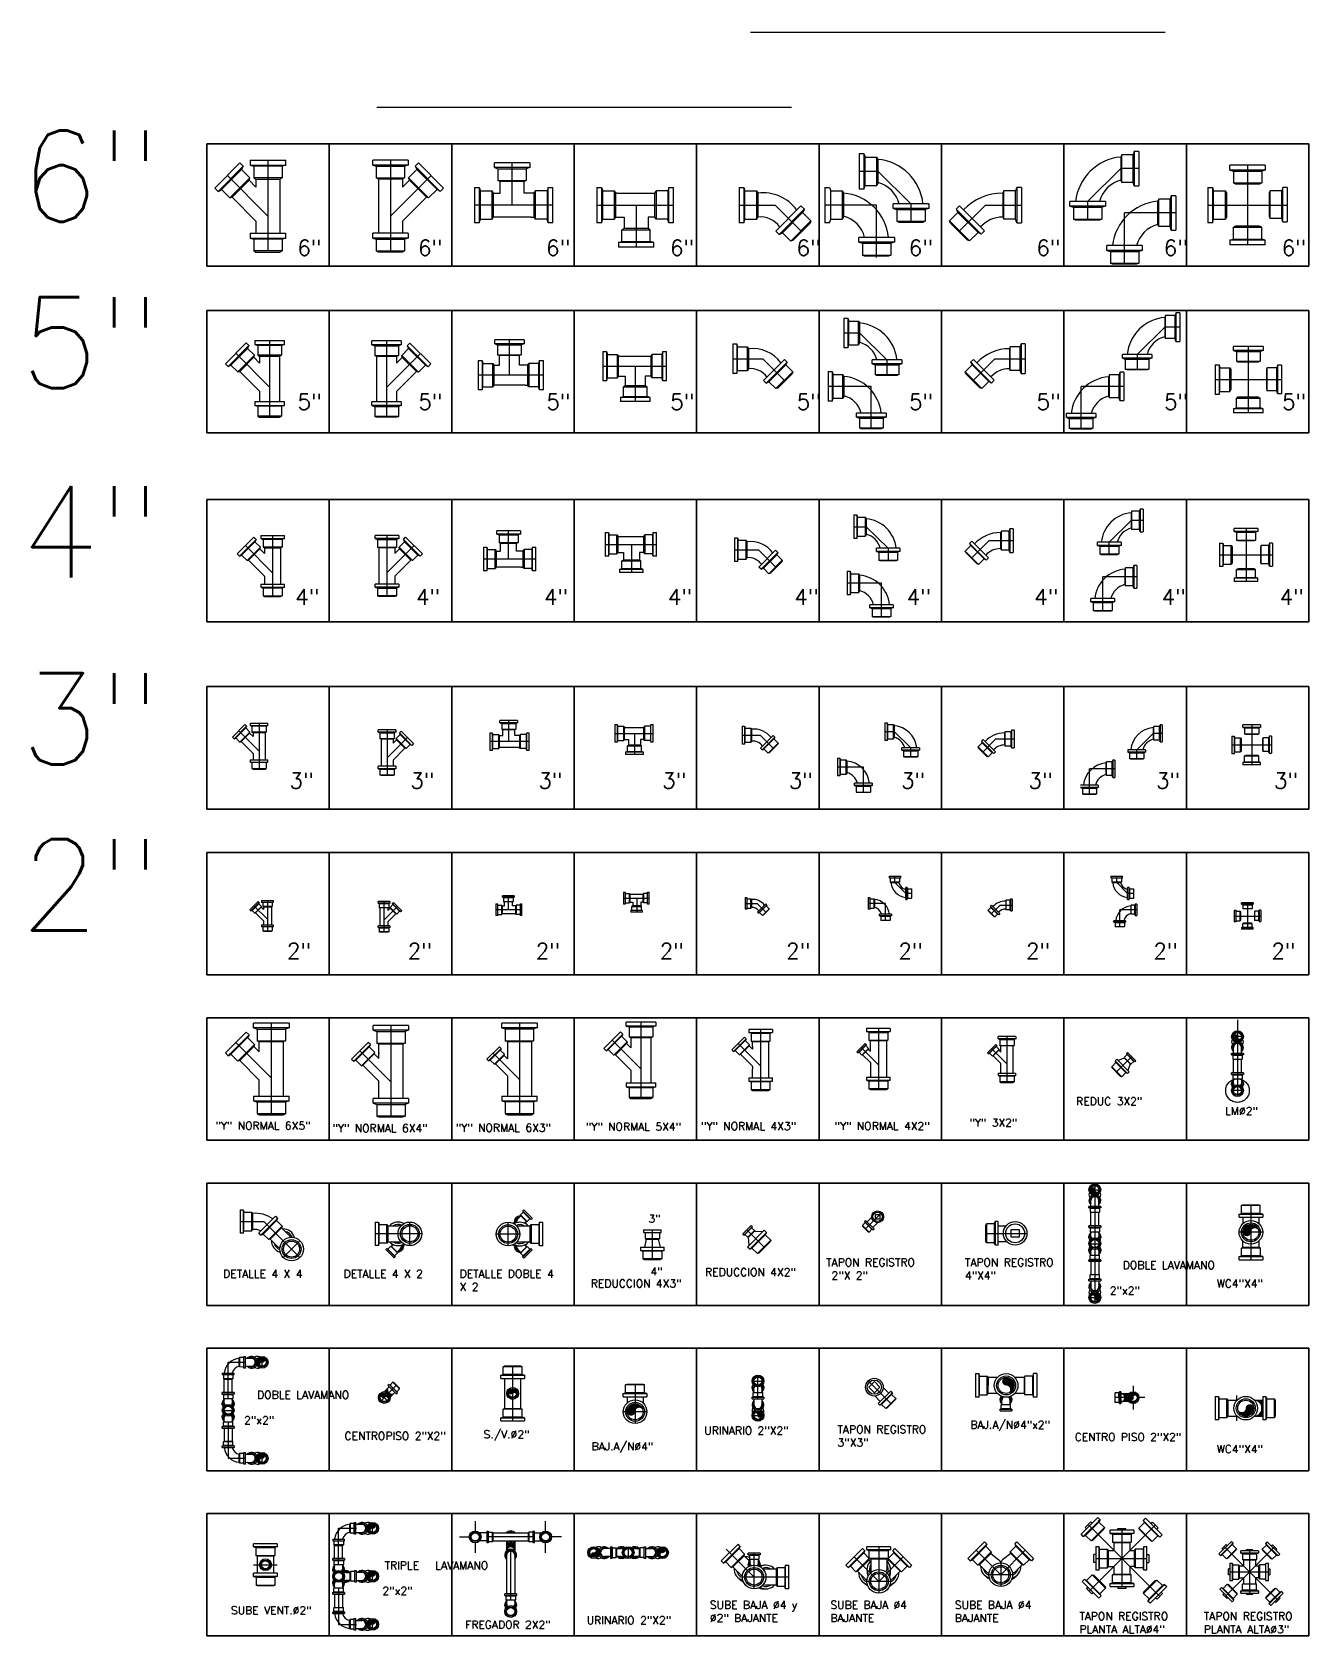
# Model space of a CAD drawing. Header units: inches. Extents: x 6.703 to 7.022, y 0.6 to 1.001.
import ezdxf

# ---------------------------------------------------------------- set-up
doc = ezdxf.new("R2010")
doc.units = ezdxf.units.IN
doc.header["$MEASUREMENT"] = 0
for name, pattern in [('CENTERX2', [4, 2.5, -0.5, 0.5, -0.5]), ('DASHDOTX2', [50.8, 25.4, -12.7, 0, -12.7]), ('DASHED2', [0.375, 0.25, -0.125])]:
    doc.linetypes.add(name, pattern=pattern)
for name, color, linetype in [('00', 7, 'Continuous'), ('EJEX2', 41, 'CENTERX2'), ('S.V.BAJ.', 8, 'DASHED2'), ('Tubo', 122, 'Continuous')]:
    doc.layers.add(name, color=color, linetype=linetype)
doc.styles.add('ROMANS', font='romans')

msp = doc.modelspace()

# ---------------------------------------------------------------- texts
at = {"layer": '00', "linetype": 'ByBlock', "lineweight": 9, "style": 'ROMANS'}
msp.add_text('"Y" NORMAL 6X5"', height=0.001968503937007874, dxfattribs=at).set_placement((6.748791681954281, 0.7266756209753026))
at = {"layer": '00', "linetype": 'ByBlock', "width": 0.09606299212598425, "attachment_point": 1, "style": 'ROMANS'}
for s, insert, char_height in [('6"', (6.7, 0.9766060879291854), 0.02283464566929134), ('6"', (6.769278522305163, 0.9492228144284581), 0.003937007874015748), ('6"', (6.799494704316664, 0.9492228144284581), 0.003937007874015748), ('6"', (6.83151187248015, 0.9492228144284581), 0.003937007874015748), ('6"', (6.862499619365898, 0.9492228144284581), 0.003937007874015748), ('6"', (6.894140111750343, 0.9492228144284581), 0.003937007874015748), ('6"', (6.922229309584265, 0.9492228144284581), 0.003937007874015748), ('6"', (6.954120919154732, 0.9492228144284581), 0.003937007874015748), ('6"', (6.986000432991782, 0.9492228144284581), 0.003937007874015748), ('6"', (7.015506452533712, 0.9492228144284581), 0.003937007874015748), ('5"', (6.7, 0.9349527746521257), 0.02283464566929134), ('5"', (6.769334370665081, 0.9107007757414629), 0.003937007874015748), ('5"', (6.799550552676592, 0.9107007757414629), 0.003937007874015748), ('5"', (6.831567720840068, 0.9107007757414629), 0.003937007874015748), ('5"', (6.862555467725816, 0.9107007757414629), 0.003937007874015748), ('5"', (6.894195960110261, 0.9107007757414629), 0.003937007874015748), ('5"', (6.922285157944183, 0.9107007757414629), 0.003937007874015748), ('5"', (6.95417676751465, 0.9107007757414629), 0.003937007874015748), ('5"', (6.9860562813517, 0.9107007757414629), 0.003937007874015748), ('5"', (7.01556230089363, 0.9107007757414629), 0.003937007874015748), ('4"', (6.7, 0.887628511823641), 0.02283464566929134), ('4"', (6.768756953350584, 0.8618864696216233), 0.003937007874015748), ('4"', (6.798973135362095, 0.8618864696216233), 0.003937007874015748), ('4"', (6.830990303525572, 0.8618864696216233), 0.003937007874015748), ('4"', (6.861978050411319, 0.8618864696216233), 0.003937007874015748), ('4"', (6.893618542795765, 0.8618864696216233), 0.003937007874015748), ('4"', (6.921707740629686, 0.8618864696216233), 0.003937007874015748), ('4"', (6.953599350200153, 0.8618864696216233), 0.003937007874015748), ('4"', (6.985478864037203, 0.8618864696216233), 0.003937007874015748), ('4"', (7.014984883579134, 0.8618864696216233), 0.003937007874015748), ('3"', (6.7, 0.8408167779324462), 0.02283464566929134), ('3"', (6.76731943759722, 0.8159409223789469), 0.003937007874015748), ('3"', (6.797535619608722, 0.8159409223789469), 0.003937007874015748), ('3"', (6.829552787772208, 0.8159409223789469), 0.003937007874015748), ('3"', (6.860540534657955, 0.8159409223789469), 0.003937007874015748), ('3"', (6.8921810270424, 0.8159409223789469), 0.003937007874015748), ('3"', (6.920270224876322, 0.8159409223789469), 0.003937007874015748), ('3"', (6.952161834446789, 0.8159409223789469), 0.003937007874015748), ('3"', (6.984041348283839, 0.8159409223789469), 0.003937007874015748), ('3"', (7.01354736782577, 0.8159409223789469), 0.003937007874015748), ('2"', (6.7, 0.7993245592561691), 0.02283464566929134), ('2"', (6.766682883649456, 0.7733201534291114), 0.003937007874015748), ('2"', (6.796899065660957, 0.7733201534291114), 0.003937007874015748), ('2"', (6.828916233824444, 0.7733201534291114), 0.003937007874015748), ('2"', (6.85990398071019, 0.7733201534291114), 0.003937007874015748), ('2"', (6.891544473094636, 0.7733201534291114), 0.003937007874015748), ('2"', (6.919633670928558, 0.7733201534291114), 0.003937007874015748), ('2"', (6.951525280499024, 0.7733201534291114), 0.003937007874015748), ('2"', (6.983404794336075, 0.7733201534291114), 0.003937007874015748), ('2"', (7.012910813878006, 0.7733201534291114), 0.003937007874015748)]:
    msp.add_mtext(s, dxfattribs=dict(at, insert=insert, char_height=char_height))
at = {"layer": '00', "linetype": 'ByBlock', "lineweight": 9, "char_height": 0.001968503937007874, "attachment_point": 1, "style": 'ROMANS'}
for s, insert, width in [('REDUC 3X2"', (6.964096384022065, 0.7347391011041853), 0.02598425196850394), ('LM%%c2"', (7.001341741403791, 0.732290296439501), 0.02598425196850394), ('"Y" NORMAL 6X4"', (6.778073270601931, 0.7280028163415422), 0.0278559904216332), ('"Y" NORMAL 6X3"', (6.808922523691945, 0.7280997017441924), 0.0283920188930161), ('"Y" NORMAL 5X4"', (6.841454547055208, 0.7283861111297324), 0.02650178333803219), ('"Y" NORMAL 4X3"', (6.870235523478513, 0.7285189155605886), 0.03052469857075733), ('"Y" NORMAL 4X2"', (6.903652348033522, 0.7285487998731633), 0.02704933152699405), ('"Y" 3X2"', (6.937375613194281, 0.7293863749556081), 0.02598425196850394), ('3"', (6.857092721205472, 0.7053840143534817), 0.02598425196850394), ('TAPON REGISTRO   2"X 2"', (6.901554647374622, 0.6944241362999921), 0.02598425196850394), ('TAPON REGISTRO 4"X4"', (6.936265547150893, 0.6944241362999921), 0.02598425196850394), ('DETALLE 4 X 4', (6.750740924330478, 0.6915885849053844), 0.02598425196850394), ('DETALLE 4 X 2', (6.780852788895626, 0.6915885849053844), 0.02598425196850394), ('DETALLE DOBLE 4 X 2', (6.809875848236055, 0.6915885849053844), 0.02598425196850394), ('4"', (6.857620942434923, 0.6921769934317971), 0.02598425196850394), ('REDUCCION 4X2"', (6.871274236880404, 0.6919802607354254), 0.02598425196850394), ('  DOBLE LAVAMANO', (6.973038977268825, 0.6937431525590108), 0.02598425196850394), ('REDUCCION 4X3"', (6.842682765080349, 0.689152042096215), 0.02598425196850394), ('2"x2"', (6.972494861328498, 0.6873821476198204), 0.02598425196850394), ('WC4"X4"', (6.999233106261427, 0.689136570812932), 0.02598425196850394), ('  DOBLE LAVAMANO', (6.756517677509827, 0.6613028049091139), 0.02598425196850394), ('2"x2"', (6.7559735615695, 0.6549417999699235), 0.02598425196850394), ('BAJ.A/N%%c4"x2"', (6.937630581787634, 0.6538100640068206), 0.02598425196850394), ('CENTROPISO 2"X2"', (6.781081612108864, 0.6510329275602175), 0.02598425196850394), ('S./V.%%c2"', (6.815869481525741, 0.6514208002421648), 0.02598425196850394), ('URINARIO 2"X2"', (6.871062200247917, 0.6523609534669114), 0.02598425196850394), ('TAPON REGISTRO 3"X3"', (6.904390242014943, 0.6526440395859878), 0.02598425196850394), ('CENTRO PISO 2"X2"', (6.963703954467823, 0.6507491263838382), 0.02598425196850394), ('BAJ.A/N%%c4"', (6.842881989635602, 0.6484024123163653), 0.02598425196850394), ('WC4"X4"', (6.999233106261427, 0.64773382665762), 0.02598425196850394), ('TRIPLE   LAVAMANO', (6.791120729901271, 0.6186258928930887), 0.02598425196850394), ('2"x2"', (6.790576613960944, 0.6122648879538984), 0.02598425196850394), ('SUBE VENT.%%c2"', (6.752680671988969, 0.6073785932652138), 0.02598425196850394), ('SUBE BAJA %%c4 y %%c2" BAJANTE', (6.872466809741143, 0.6087514401714339), 0.02598425196850394), ('SUBE BAJA %%c4 BAJANTE', (6.902618501161323, 0.6087514401714339), 0.02598425196850394), ('SUBE BAJA %%c4 BAJANTE', (6.933741406110566, 0.6087514401714339), 0.02598425196850394), ('TAPON REGISTRO\\PPLANTA ALTA%%c4"', (6.964879840609449, 0.60592371583144), 0.02598425196850394), ('TAPON REGISTRO\\PPLANTA ALTA%%c3"', (6.996018275108333, 0.60592371583144), 0.02598425196850394), ('FREGADOR 2X2"', (6.811283089168349, 0.6038063295527639), 0.02598425196850394), ('URINARIO 2"X2"', (6.841674175108369, 0.6049099753346933), 0.02598425196850394)]:
    msp.add_mtext(s, dxfattribs=dict(at, insert=insert, width=width))

# ---------------------------------------------------------------- hatches: boundary and pattern name
at = {"layer": 'Tubo', "linetype": 'ByBlock', "lineweight": 20, "ltscale": 0.36}
h = msp.add_hatch(color=256, dxfattribs=at)
h.paths.add_polyline_path([(7.003427475929405, 0.749916307711203), (7.004428575954061, 0.7499161093773533), (7.004428586201417, 0.7499678333323028, 0.9496667362757555)])
h.paths.add_polyline_path([(7.004428565706742, 0.74986438542235), (7.004428575954061, 0.7499161093773533), (7.003427475929405, 0.749916307711203, 0.9496667362757555)])
h.paths.add_polyline_path([(7.004428565706742, 0.7498643854224216, -0.9496667360437758), (7.003427475929422, 0.749916307711203, 0.4134339820242169), (7.004428377091469, 0.7489123404824238)])
h.paths.add_polyline_path([(7.005435020834269, 0.7499159099845688, -1), (7.004431248381855, 0.749916108847877, -0.02581634229149048), (7.004428565706742, 0.74986438542235), (7.004428377091469, 0.7489123404824238, 0.4149935726945053)])
h = msp.add_hatch(color=256, dxfattribs=at)
h.paths.add_polyline_path([(6.967749804945911, 0.7116365678046536), (6.968750904970569, 0.7116363694708038), (6.968750915217924, 0.7116880934257533, 0.9496667362757555)])
h.paths.add_polyline_path([(6.968750894723248, 0.7115846455158006), (6.968750904970569, 0.7116363694708038), (6.967749804945911, 0.7116365678046536, 0.9496667362757555)])
h.paths.add_polyline_path([(6.968750894723248, 0.7115846455158722, -0.9496667360437758), (6.967749804945929, 0.7116365678046536, 0.4134339820242169), (6.968750706107977, 0.7106326005758743)])
h.paths.add_polyline_path([(6.969757349850776, 0.7116361700780193, -1), (6.968753577398362, 0.7116363689413275, -0.02581634229149048), (6.968750894723248, 0.7115846455158006), (6.968750706107977, 0.7106326005758743, 0.4149935726945053)])
h = msp.add_hatch(color=256, dxfattribs=at)
h.paths.add_polyline_path([(7.007780816784341, 0.7009250167409459), (7.007780806938685, 0.7009762449612348), (7.005779472378968, 0.7009762449612348, 0.9747306432653123)])
h.paths.add_polyline_path([(7.005779472378968, 0.7009762449612348), (7.007780806938703, 0.7009762449612169), (7.007780797019186, 0.7010278575676253, 0.9745432643515146)])
h.paths.add_polyline_path([(7.007780422044824, 0.7029788999237749, 0.4139640743229706), (7.005779472378977, 0.7009762449612348, -0.9745432640484393), (7.007780797019177, 0.7010278575676969)])
h.paths.add_polyline_path([(7.007780422044824, 0.7029788999237749), (7.007780797019177, 0.7010278575676789, -0.00380896540080415), (7.007781467285486, 0.7010126164277336, -0.9820091724655646), (7.009784783757369, 0.7009762449612348, 0.4144630944438313)])
h = msp.add_hatch(color=256, dxfattribs=at)
h.paths.add_polyline_path([(6.969746660139782, 0.6846577477561662), (6.968745560115125, 0.684657946090016), (6.968745549867769, 0.6846062221350664, 0.9496667362757555)])
h.paths.add_polyline_path([(6.968745570362445, 0.6847096700450191), (6.968745560115125, 0.684657946090016), (6.969746660139782, 0.6846577477561662, 0.9496667362757555)])
h.paths.add_polyline_path([(6.968745570362445, 0.6847096700449475, -0.9496667360437758), (6.969746660139764, 0.6846577477561662, 0.4134339820242169), (6.968745758977717, 0.6856617149849454)])
h.paths.add_polyline_path([(6.967739115234918, 0.6846581454828005, -1), (6.968742887687332, 0.6846579466194922, -0.02581634229149048), (6.968745570362445, 0.6847096700450191), (6.968745758977717, 0.6856617149849454, 0.4149935726945053)])
h = msp.add_hatch(color=256, dxfattribs=at)
h.paths.add_polyline_path([(6.760480080881481, 0.6694574131739142), (6.760479882547632, 0.6684563131492572), (6.760531606502581, 0.6684563029019017, 0.9496667362757555)])
h.paths.add_polyline_path([(6.760428158592628, 0.668456323396577), (6.760479882547632, 0.6684563131492572), (6.760480080881481, 0.6694574131739142, 0.9496667362757555)])
h.paths.add_polyline_path([(6.7604281585927, 0.668456323396577, -0.9496667360437758), (6.760480080881481, 0.6694574131739142, 0.4134339820242169), (6.759476113652703, 0.6684565120118493)])
h.paths.add_polyline_path([(6.760479683154847, 0.6674498682690496, -1), (6.760479882018156, 0.668453640721464, -0.02581634229149048), (6.760428158592628, 0.668456323396577), (6.759476113652703, 0.6684565120118493, 0.4149935726945053)])
h = msp.add_hatch(color=256, dxfattribs=at)
h.paths.add_polyline_path([(6.792080869531018, 0.660686303024795), (6.792278527184754, 0.6608839606783884, -0.4142135617946584), (6.792278527186142, 0.6622981727685944), (6.791097821190368, 0.6611174667728201, -0.1882091662469349)])
h.paths.add_polyline_path([(6.793692739277763, 0.660883960676992, -0.4142135629570937), (6.792278527184745, 0.6608839606783884), (6.792080869531018, 0.660686303024795, -0.1882091673008549), (6.792512033278595, 0.659703254677834)])
h = msp.add_hatch(color=256, dxfattribs=at)
h.paths.add_polyline_path([(6.946507973160799, 0.6626625019569338), (6.946559201381088, 0.6626625118025898), (6.946559201381088, 0.6646638463623153, 0.9747306432653123)])
h.paths.add_polyline_path([(6.946559201381088, 0.6646638463623153), (6.946559201381071, 0.662662511802572), (6.946610813987479, 0.6626625217220977, 0.9745432643515146)])
h.paths.add_polyline_path([(6.948561856343629, 0.6626628966964508, 0.4139640743229706), (6.946559201381088, 0.6646638463622975, -0.9745432640484393), (6.946610813987551, 0.6626625217220977)])
h.paths.add_polyline_path([(6.948561856343629, 0.6626628966964508), (6.946610813987533, 0.6626625217220977, -0.00380896540080415), (6.946595572847587, 0.6626618514557977, -0.9820091724655646), (6.946559201381088, 0.6606585349839055, 0.4144630944438313)])
h = msp.add_hatch(color=256, dxfattribs=at)
h.dxf.hatch_style = 2
h.paths.add_polyline_path([(6.791744019800612, 0.6603494532942735, 0.4142135624444727), (6.790329807708871, 0.6603494532949449, -0.6681786377798636), (6.791183360211628, 0.6599959002719279, -0.198912367535815), (6.791036913754315, 0.6596423472488214)])
h.paths.add_polyline_path([(6.790329807708607, 0.6603494532946853), (6.791036913754395, 0.6596423472489019, 0.1989123674783373), (6.791183360211628, 0.6599959002719279, 0.6681786380564357)])
h.paths.add_polyline_path([(6.791744019800612, 0.6603494532942735), (6.79103691375457, 0.659642347249072, -0.6681786377039556), (6.791890466257241, 0.6592887942259745, -0.1989123674146554), (6.791744019800089, 0.658935241203038, 0.1989123674145246), (6.792036912714384, 0.6596423472489109, 0.198912367223165)])
h.paths.add_polyline_path([(6.790329807708607, 0.6603494532946853, 0.1989123672809291), (6.790183361251639, 0.6599959002719279, 0.66817863778176), (6.791036913754395, 0.6596423472489019)])
h = msp.add_hatch(color=256, dxfattribs=at)
h.paths.add_polyline_path([(6.82242371874912, 0.6613695070591182, 0.1989123672849006), (6.822277272292152, 0.6610159540363519, 0.668178637782708), (6.823130824794903, 0.6606624010133171)])
h.paths.add_polyline_path([(6.823130824794912, 0.660662401013335, 0.1989123674710756), (6.823277271252141, 0.6610159540363519, 0.6681786380573839), (6.82242371874912, 0.6613695070591182)])
h.paths.add_polyline_path([(6.823277271252141, 0.6610159540363519, -0.1989123674710756), (6.823130824794912, 0.660662401013335), (6.823837930840938, 0.6613695070588677, 0.4142135623693872), (6.82242371874938, 0.6613695070593689, -0.6681786377853897)])
h.paths.add_polyline_path([(6.82398437729779, 0.6603088479904433, -0.1989123673797501), (6.823837930840696, 0.6599552949675517, 0.198912367379351), (6.824130823754892, 0.660662401013335, 0.1989123672881908), (6.823837930840938, 0.6613695070588677), (6.823130824795038, 0.6606624010134603, -0.6681786377918637)])
h = msp.add_hatch(color=256, dxfattribs=at)
h.paths.add_polyline_path([(6.853757889484291, 0.6560324295368868), (6.853757879638636, 0.6560836577571757), (6.851756545078919, 0.6560836577571757, 0.9747306432653123)])
h.paths.add_polyline_path([(6.851756545078919, 0.6560836577571757), (6.853757879638653, 0.6560836577571578), (6.853757869719137, 0.6561352703635662, 0.9745432643515146)])
h.paths.add_polyline_path([(6.853757494744775, 0.6580863127197158, 0.4139640743229706), (6.851756545078928, 0.6560836577571757, -0.9745432640484393), (6.853757869719128, 0.6561352703636378)])
h.paths.add_polyline_path([(6.853757494744775, 0.6580863127197158), (6.853757869719128, 0.65613527036362, -0.00380896540080415), (6.853758539985437, 0.6561200292236745, -0.9820091724655646), (6.85576185645732, 0.6560836577571757, 0.4144630944438313)])
h = msp.add_hatch(color=256, dxfattribs=at)
h.paths.add_polyline_path([(6.97545398742156, 0.6586044096059942), (6.977227435561352, 0.6586088737801277, -0.1879764517921224), (6.976838092833488, 0.659607895843756), (6.976286430656826, 0.659607895843756, -0.3671693714269261)])
h.paths.add_polyline_path([(6.977229244454013, 0.6606088825899527), (6.97527652705833, 0.6606039671541426, -0.4116511848177471), (6.97628643065683, 0.659607895843756), (6.976838092833488, 0.659607895843756, -0.1884446919741607)])
h = msp.add_hatch(color=256, dxfattribs=at)
h.paths.add_polyline_path([(6.977314470290817, 0.659607895843756), (6.978314469250815, 0.659607895843756, 1)], flags=16)
h.paths.add_polyline_path([(6.978314469250815, 0.659607895843756), (6.977314470290817, 0.659607895843756, 1)])
h.paths.add_polyline_path([(6.978314469250815, 0.6606078948037628, 0.4142135623730135), (6.977314470290817, 0.659607895843756, -1), (6.978314469250815, 0.659607895843756)])
h.paths.add_polyline_path([(6.978314469250815, 0.6606078948037628), (6.978314469250815, 0.659607895843756, -1), (6.979314468210822, 0.659607895843756, 0.4142135623730238)])
h = msp.add_hatch(color=256, dxfattribs=at)
h.paths.add_polyline_path([(7.010769810103217, 0.6589715995863034), (7.00867128430738, 0.6589715995863034, -0.3960276389726356), (7.010552936628923, 0.6569746644115224), (7.010769810103217, 0.6569746644115224)])
h.paths.add_polyline_path([(7.010769810103217, 0.6569746644115224), (7.010552936628923, 0.6569746644115224, -0.3969126146444343), (7.008671284307308, 0.6549715997462989), (7.010769810103217, 0.6549715997462989)])
h = msp.add_hatch(color=256, dxfattribs=at)
h.paths.add_polyline_path([(6.885493280073361, 0.6551655832272603), (6.884492180048704, 0.6551657815610921), (6.884492169801349, 0.6551140576061605, 0.9496667362757555)])
h.paths.add_polyline_path([(6.884492190296024, 0.6552175055160954), (6.884492180048704, 0.6551657815610921), (6.885493280073361, 0.6551655832272603, 0.9496667362757555)])
h.paths.add_polyline_path([(6.884492190296024, 0.6552175055160238, -0.9496667360437758), (6.885493280073343, 0.6551655832272603, 0.4134339820242169), (6.884492378911296, 0.6561695504560215)])
h.paths.add_polyline_path([(6.883485735168496, 0.6551659809538766, -1), (6.884489507620911, 0.6551657820905684, -0.02581634229149048), (6.884492190296024, 0.6552175055160954), (6.884492378911296, 0.6561695504560215, 0.4149935726945053)])
h = msp.add_hatch(color=256, dxfattribs=at)
h.paths.add_polyline_path([(7.006476765259123, 0.6569715996662967), (7.008499011900976, 0.6569715996662967, 1)])
h.paths.add_polyline_path([(7.008499011900976, 0.6569715996662967), (7.006476765259123, 0.6569715996662967, 1)])
h.paths.add_polyline_path([(7.008499011900976, 0.6569715996662877, -1), (7.006476765259123, 0.6569715996662967), (7.006476765259123, 0.6549717234792934, 0.417475352290398)])
h.paths.add_polyline_path([(7.006476765259123, 0.6569715996662967, -1), (7.004499012060972, 0.6569715996662877, 0.4109592782411885), (7.006476765259123, 0.6549717234792934)])
h = msp.add_hatch(color=256, dxfattribs=at)
h.paths.add_polyline_path([(6.760474425915907, 0.645430812322532), (6.760474227582058, 0.6444297122978749), (6.760525951537007, 0.6444297020505194, 0.9496667362757555)])
h.paths.add_polyline_path([(6.760422503627054, 0.6444297225451947), (6.760474227582058, 0.6444297122978749), (6.760474425915907, 0.645430812322532, 0.9496667362757555)])
h.paths.add_polyline_path([(6.760422503627126, 0.6444297225451947, -0.9496667360437758), (6.760474425915907, 0.645430812322532, 0.4134339820242169), (6.759470458687128, 0.644429911160467)])
h.paths.add_polyline_path([(6.760474028189273, 0.6434232674176673, -1), (6.760474227052581, 0.6444270398700818, -0.02581634229149048), (6.760422503627054, 0.6444297225451947), (6.759470458687128, 0.644429911160467, 0.4149935726945053)])
h = msp.add_hatch(color=256, dxfattribs=at)
h.paths.add_polyline_path([(6.788104846821338, 0.627917269665354), (6.788104648487488, 0.6269161696406971), (6.788156372442438, 0.6269161593933414, 0.9496667362757555)])
h.paths.add_polyline_path([(6.788052924532485, 0.6269161798880168), (6.788104648487488, 0.6269161696406971), (6.788104846821338, 0.627917269665354, 0.9496667362757555)])
h.paths.add_polyline_path([(6.788052924532557, 0.6269161798880168, -0.9496667360437758), (6.788104846821338, 0.627917269665354, 0.4134339820242169), (6.787100879592558, 0.6269163685032891)])
h.paths.add_polyline_path([(6.788104449094703, 0.6259097247604894, -1), (6.788104647958012, 0.6269134972129038, -0.02581634229149048), (6.788052924532485, 0.6269161798880168), (6.787100879592558, 0.6269163685032891, 0.4149935726945053)])
msp.add_hatch(color=256, dxfattribs=at).paths.add_polyline_path([(6.82163532799729, 0.6236781614313441), (6.821635676080437, 0.6213360154508716, -0.9881352372366456), (6.823642938604061, 0.6213123560613386), (6.823642587018411, 0.6236780693153038, -0.3921718242206901)])
h = msp.add_hatch(color=256, dxfattribs=at)
h.paths.add_polyline_path([(6.843412486568204, 0.6198396230322537), (6.8434131195975, 0.6208407228764171), (6.843361395651896, 0.6208407555832341, 0.9496667362757555)])
h.paths.add_polyline_path([(6.843464843543175, 0.620840690169636), (6.8434131195975, 0.6208407228764171), (6.843412486568204, 0.6198396230322537, 0.9496667362757555)])
h.paths.add_polyline_path([(6.843464843543104, 0.620840690169636, -0.9496667360437758), (6.843412486568204, 0.6198396230322716, 0.4134339820242169), (6.844416888311452, 0.62084008815949)])
h.paths.add_polyline_path([(6.843413756006579, 0.6218471675751645, -1), (6.843413121287396, 0.620843395303727, -0.02581634229149048), (6.843464843543175, 0.620840690169636), (6.844416888311452, 0.62084008815949, 0.4149935726945053)])
h = msp.add_hatch(color=256, dxfattribs=at)
h.paths.add_polyline_path([(6.860621222309062, 0.6218309418550696), (6.860620589279767, 0.6208298420109062), (6.860672313225371, 0.6208298093040892, 0.9496667362757555)])
h.paths.add_polyline_path([(6.860568865334082, 0.6208298747176962), (6.860620589279767, 0.6208298420109062), (6.860621222309062, 0.6218309418550696, 0.9496667362757555)])
h.paths.add_polyline_path([(6.860568865334154, 0.6208298747176962, -0.9496667360437758), (6.860621222309062, 0.6218309418550517, 0.4134339820242169), (6.859616820565814, 0.6208304767278422)])
h.paths.add_polyline_path([(6.860619952870678, 0.6198233973121587, -1), (6.86062058758987, 0.6208271695835963, -0.02581634229149048), (6.860568865334082, 0.6208298747176962), (6.859616820565814, 0.6208304767278422, 0.4149935726945053)])
h = msp.add_hatch(color=256, dxfattribs=at)
h.paths.add_polyline_path([(6.788100068112274, 0.6159073301882995), (6.788099869778424, 0.6149062301636425), (6.788151593733375, 0.6149062199162869, 0.9496667362757555)])
h.paths.add_polyline_path([(6.788048145823422, 0.6149062404109623), (6.788099869778424, 0.6149062301636425), (6.788100068112274, 0.6159073301882995, 0.9496667362757555)])
h.paths.add_polyline_path([(6.788048145823493, 0.6149062404109623, -0.9496667360437758), (6.788100068112274, 0.6159073301882995, 0.4134339820242169), (6.787096100883495, 0.6149064290262346)])
h.paths.add_polyline_path([(6.78809967038564, 0.6138997852834348, -1), (6.788099869248948, 0.6149035577358493, -0.02581634229149048), (6.788048145823422, 0.6149062404109623), (6.787096100883495, 0.6149064290262346, 0.4149935726945053)])
h = msp.add_hatch(color=256, dxfattribs=at)
h.paths.add_polyline_path([(6.788099191855764, 0.6038906688139717), (6.788098993521914, 0.6028895687893148), (6.788150717476864, 0.6028895585419592, 0.9496667362757555)])
h.paths.add_polyline_path([(6.788047269566911, 0.6028895790366345), (6.788098993521914, 0.6028895687893148), (6.788099191855764, 0.6038906688139717, 0.9496667362757555)])
h.paths.add_polyline_path([(6.788047269566983, 0.6028895790366345, -0.9496667360437758), (6.788099191855764, 0.6038906688139717, 0.4134339820242169), (6.787095224626984, 0.6028897676519068)])
h.paths.add_polyline_path([(6.788098794129129, 0.6018831239091071, -1), (6.788098992992437, 0.6028868963615215, -0.02581634229149048), (6.788047269566911, 0.6028895790366345), (6.787095224626984, 0.6028897676519068, 0.4149935726945053)])

# ---------------------------------------------------------------- linework, layer by layer
at = {"linetype": 'Continuous'}
msp.add_line((6.91781020500421, 0.6580435117587322), (6.912043860990403, 0.6637925593155715), dxfattribs=at)
at = {"linetype": 'Continuous', "ltscale": 0.36}
msp.add_circle((6.97781446977082, 0.659607895843756), 0.0004999994800009842, dxfattribs=at)
at = {"layer": 'EJEX2', "linetype": 'DASHDOTX2', "lineweight": 9, "ltscale": 0.02}
for p, q in [((6.882585990289466, 1.001232602663995), (6.98636638453584, 1.001232602663995)), ((6.761939739435366, 0.9691476704052977), (6.761939739435366, 0.9464823160745941)), ((6.7925696606952, 0.9691476704052977), (6.7925696606952, 0.9462106625312926)), ((6.823002731569225, 0.9579508200116147), (6.823002731569225, 0.9685088974811595)), ((6.975216331299702, 0.9670638027785381), (6.96694861509498, 0.9588731054386211)), ((6.979740046166182, 0.9670638027785381), (6.975216331299702, 0.9670638027785381)), ((7.006935903789969, 0.9678996389092526), (7.006935903789969, 0.9480020011139767)), ((6.751772572763794, 0.9653518294016775), (6.761939739435366, 0.9551846627300884)), ((6.802736827366753, 0.9653518294016775), (6.792569660695209, 0.9551846627300884)), ((6.909822630677636, 0.9663956344516687), (6.914499795844884, 0.9663956344516687)), ((6.914499795844884, 0.9663956344516687), (6.922767512049615, 0.9583033623046654)), ((6.8331917077267, 0.9579508200115967), (6.813601157142134, 0.9579508200116147)), ((6.844208800154278, 0.9579508200115788), (6.863405649780097, 0.9579508200115788)), ((6.854004075353024, 0.9579508200115788), (6.854004075353024, 0.947392742542016)), ((6.879782259307492, 0.9579508200116147), (6.888790132962928, 0.9579508200116147)), ((6.888753129990725, 0.9579508200116147), (6.895428386525566, 0.951275563476792)), ((6.914179217611832, 0.9579508200116147), (6.901234336239845, 0.9579508200116147)), ((6.914179217611814, 0.9448388610777472), (6.914179217611832, 0.9579508200116147)), ((6.922767512049615, 0.9583033623046654), (6.922767512049615, 0.953626197137436)), ((6.934740641475015, 0.9513029029803924), (6.941388558506238, 0.9579508200116147)), ((6.941388558506238, 0.9579508200116147), (6.950396432161655, 0.9579508200116147)), ((6.96694861509498, 0.9588731054386211), (6.96694861509498, 0.9541959402713918)), ((6.98898024319239, 0.9559996706210976), (6.976188812121189, 0.9559996706210976)), ((6.976188812121189, 0.9434034616463942), (6.976188812121189, 0.9559996706210976)), ((6.99698708489233, 0.9579508200116147), (7.016884722687607, 0.9579508200116147)), ((6.986214861909369, 0.9274326692989893), (6.979325098681019, 0.9206070884554118)), ((6.98998462414731, 0.9274326692989983), (6.986214861909369, 0.9274326692989893)), ((6.762354214980908, 0.9240422556338822), (6.762354214980908, 0.904928083170111)), ((6.791591807239679, 0.9239845099685269), (6.791591807239679, 0.9048703375047557)), ((6.822328770060826, 0.9154029221700798), (6.822328770160818, 0.9242013197094512)), ((6.905971219790956, 0.9259565200770289), (6.909868857274422, 0.9259565200770289)), ((6.909868857274422, 0.9259565200770289), (6.916758620502764, 0.9192129602242729)), ((6.75388157642685, 0.9208790549240616), (6.762354214980908, 0.9124064163699859)), ((6.800064445793728, 0.9208213092587063), (6.791591807239679, 0.9123486707046304)), ((6.878201176950374, 0.9195231325459436), (6.885707738029628, 0.9195231325459436)), ((6.885676902220705, 0.9195231325459436), (6.891239615777226, 0.9139604189894586)), ((6.916758620502764, 0.9192129602242729), (6.916758620502773, 0.9153153227408152)), ((6.938237320145264, 0.9139832019081857), (6.943777250783023, 0.9195231325459436)), ((6.943777250783023, 0.9195231325459436), (6.951283811862276, 0.9195231325459436)), ((6.979325098681019, 0.9206070884554118), (6.979325098681019, 0.916709450971972)), ((7.007125369572138, 0.9225699155715069), (7.007125369572138, 0.9059885514053492)), ((6.830819583185751, 0.9154029221700798), (6.814494125018296, 0.9154029221700977)), ((6.845652689157381, 0.9176503074804513), (6.861650063205674, 0.9176503074804513)), ((6.853815418163153, 0.9176503074804513), (6.853815418063144, 0.9088519099410799)), ((6.91283939944179, 0.9126065621479376), (6.902051998729964, 0.9126065621479376)), ((6.912839399441772, 0.9019653648117238), (6.91283939944179, 0.9126065621479376)), ((6.97597665391762, 0.9126065621479376), (6.96531712845132, 0.9126065621479376)), ((6.96531712845132, 0.9021097217555503), (6.96531712845132, 0.9126065621479376)), ((6.998834687489068, 0.914279233488428), (7.015416051655208, 0.914279233488428)), ((6.977861176507003, 0.8790629562802166), (6.972349365924329, 0.8736024916053546)), ((6.980876986297364, 0.8790629562802166), (6.977861176507003, 0.8790629562802166)), ((6.763092040395791, 0.875292369469359), (6.763092040395791, 0.860001031498342)), ((6.791683695270094, 0.875292369469359), (6.791683695270094, 0.860001031498342)), ((6.822126845702706, 0.8694009050061842), (6.822126845782698, 0.8764396230376705)), ((6.908433740772665, 0.8774898541128628), (6.911551850759442, 0.8774898541128628)), ((6.911551850759442, 0.8774898541128628), (6.917063661342115, 0.872095006230651)), ((7.006578211230149, 0.8770821828018389), (7.006578211230149, 0.8638170914689378)), ((6.756313929552534, 0.872761808901499), (6.763092040395791, 0.8659836980582418)), ((6.798461806113332, 0.872761808901499), (6.791683695270094, 0.8659836980582418)), ((6.846294902694328, 0.8730714793790143), (6.859092801932964, 0.8730714793790143)), ((6.85282508589895, 0.8730714793790143), (6.85282508589895, 0.8660327613475101)), ((6.878603483864987, 0.8717360706679311), (6.884608732728392, 0.8717360706679311)), ((6.884584064081253, 0.8717360706679311), (6.889034234926466, 0.867285899822736)), ((6.917063661342115, 0.872095006230651), (6.917063661342124, 0.868976896243892)), ((6.937862819477185, 0.8695907946325337), (6.942294763987389, 0.8740227391427473)), ((6.942294763987389, 0.8740227391427473), (6.948300012850794, 0.8740227391427473)), ((6.972349365924329, 0.8704843816185956), (6.972349365924329, 0.8736024916053546)), ((6.828919496202653, 0.8694009050861768), (6.815859129668692, 0.8694009050061842)), ((6.999945665563689, 0.8704496371353974), (7.0132107568966, 0.8704496371353974)), ((6.915395698188943, 0.8633785522616598), (6.906765777619484, 0.8633785522616598)), ((6.915395698188934, 0.8548655943926888), (6.915395698188943, 0.8633785522616598)), ((6.979261018886425, 0.8649516544290136), (6.970733398513389, 0.8649516544290136)), ((6.970733398513389, 0.8563730797673925), (6.970733398513389, 0.8649516544290136)), ((6.759702993343636, 0.8283358147435574), (6.759702993343636, 0.8168673112652947)), ((6.791711252011829, 0.82667926864447), (6.791711252011838, 0.8152107651662072)), ((6.822158841040532, 0.8237395565323529), (6.822158841100535, 0.8290185950559722)), ((7.007982651598054, 0.8278872643802332), (7.007982651598054, 0.817938445880535)), ((6.754619410211189, 0.8264378943176758), (6.759702993343636, 0.8213543111852196)), ((6.796794835144268, 0.8247813482185704), (6.791711252011829, 0.8196977650861321)), ((6.827253328915492, 0.8237395565923473), (6.817458054015018, 0.8237395565323707)), ((6.848710600795134, 0.8257805305738456), (6.858309025224114, 0.8257805305738277)), ((6.853608238198608, 0.8257805305738277), (6.853608238198608, 0.8205014920502084)), ((6.880553698709129, 0.8253379118137959), (6.885057635356693, 0.8253379118137959)), ((6.885039133871331, 0.8253379118137959), (6.888376762005245, 0.8220002836798905)), ((6.916224999749066, 0.8262231572809275), (6.918563582239145, 0.8262231572809275)), ((6.918563582239145, 0.8262231572809275), (6.922697440176149, 0.8221770213692596)), ((6.940703388188017, 0.8210638108358652), (6.944027346570668, 0.8243877692185164)), ((6.944027346570668, 0.8243877692185164), (6.948531283218224, 0.8243877692185164)), ((6.97922961289011, 0.8216851820676991), (6.983363470827124, 0.8257805305738366)), ((6.985625328169888, 0.8257805305738366), (6.983363470827124, 0.8257805305738366)), ((7.003008242348205, 0.822912855130393), (7.012957060847894, 0.822912855130393)), ((6.922697440176149, 0.8198384388791993), (6.922697440176149, 0.8221770213692596)), ((6.97922961289011, 0.8193465995776209), (6.97922961289011, 0.8216851820676991)), ((6.910861883255711, 0.8173705960287647), (6.904389442828619, 0.8173705960287647)), ((6.910861883255702, 0.8109858776270364), (6.910861883255711, 0.8173705960287647)), ((6.967394055969663, 0.810494038325458), (6.967394055969663, 0.8169279693216648)), ((6.973789771249441, 0.8169279693216648), (6.967394055969663, 0.8169279693216648)), ((6.918750683494555, 0.788484601606587), (6.918750683494555, 0.7900436550409171)), ((6.918750683494555, 0.788484601606587), (6.92144810473823, 0.7857286990711535)), ((6.974216074951531, 0.788484601606587), (6.974216074951531, 0.7900436550409171)), ((6.974216074951531, 0.788484601606587), (6.976913496195206, 0.7857286990711535)), ((6.758438996703439, 0.7826771769796552), (6.761828048736009, 0.7792881249470851)), ((6.761828048736009, 0.7839424559983045), (6.761828048736009, 0.7762967946584596)), ((6.790945919553053, 0.7837344439025036), (6.790945919553053, 0.7760887825626587)), ((6.794334971585623, 0.7824691648838543), (6.790945919553053, 0.7790801128512841)), ((6.822063801660864, 0.7816640934867168), (6.822063801660864, 0.7851834489831184)), ((6.850898009762564, 0.784566120062486), (6.857296952982929, 0.784566120062486)), ((6.854163098099775, 0.784566120062486), (6.85416309805978, 0.7810467645661024)), ((6.881278359818513, 0.7832480751621607), (6.884268646936356, 0.7832480751621607)), ((6.884268646936356, 0.7832480751621607), (6.886493730133878, 0.7810229919646562)), ((6.916380291057272, 0.7832480751621607), (6.912065335087499, 0.7832480751621607)), ((6.916380291057272, 0.7789916004841462), (6.916380291057272, 0.7832480751621607)), ((6.923007158172561, 0.7857286990711535), (6.92144810473823, 0.7857286990711535)), ((6.942838622800442, 0.7806361116909403), (6.945054592839567, 0.7828520817300667)), ((6.945054592839567, 0.7828520817300667), (6.948057214268644, 0.7828520817300667)), ((6.978472549629537, 0.7857286990711535), (6.976913496195206, 0.7857286990711535)), ((7.006912209873904, 0.7834163076916669), (7.006912209873904, 0.7767837686577691)), ((6.825460123514501, 0.7816640934867168), (6.818929946777711, 0.7816640934867168)), ((6.979247208439375, 0.7816640934867168), (6.974983402516673, 0.7816640934867168)), ((6.974983402516673, 0.7773748104451943), (6.974983402516673, 0.7816640934867168)), ((7.003595940356956, 0.780100038174718), (7.010228479390862, 0.780100038174718)), ((6.762771101984102, 0.7532717219922813), (6.762771101984102, 0.7303347143488188)), ((6.792692327957441, 0.7526832398628078), (6.792692327957441, 0.7297462322193453)), ((6.824846484634785, 0.7533041033568711), (6.824846484634802, 0.7303670957134086)), ((6.855214307445534, 0.7535526212018963), (6.855214307445543, 0.7344384495326081)), ((6.885135533818872, 0.751748383529153), (6.885135533818872, 0.7364570468173386)), ((6.914610176325547, 0.7519559180346768), (6.914610175125542, 0.7366645813228624)), ((7.004429413454165, 0.7541434326263268), (7.004425903526331, 0.7364268975409478)), ((6.753911026716181, 0.7484610529071394), (6.762771101984102, 0.739600977639192)), ((6.784908635329633, 0.746402487501624), (6.792692327957441, 0.7386187948738251)), ((6.848026248763003, 0.7490203135323658), (6.855214307445543, 0.741832254284176)), ((6.879551952316524, 0.7482181388075518), (6.885135533818872, 0.7426345573051949)), ((6.910266148866403, 0.7471861192698714), (6.914610175610331, 0.7428420925259432)), ((6.942920305343774, 0.746932816545076), (6.946764332602901, 0.7430887892859495)), ((6.946764333022898, 0.7499241597764377), (6.946764332842896, 0.7384556561200537)), ((7.005435020834287, 0.7499159099845688), (7.003427475929405, 0.749916307711203)), ((6.818262902972443, 0.745823240030248), (6.824846484634802, 0.7392396583678527)), ((6.977989220007822, 0.7449213591209756), (6.974109900004143, 0.7410615203480295)), ((7.005429675978745, 0.7364266986776218), (7.00342213107388, 0.7364270964042561)), ((6.967748733905409, 0.7115904087740943), (6.969756278810292, 0.71159001104746)), ((6.968753577398362, 0.7131127453586272), (6.968742887687332, 0.6831815702021926)), ((7.007779486309759, 0.7078476561749772), (7.007782128068174, 0.6941022294009456)), ((6.754940394684533, 0.7036748882940063), (6.760920974900754, 0.7036748882940063)), ((6.760920974900754, 0.7036748882940063), (6.76575000257403, 0.69886139660083)), ((6.797427825974997, 0.697640636808599), (6.797427825974997, 0.7035461483834082)), ((6.821993906305192, 0.6975778503679009), (6.821993906305192, 0.7034833619427101)), ((6.911371013130226, 0.7018075235081804), (6.915466105682086, 0.7059026160599595)), ((6.765753363979392, 0.6946889361453604), (6.769929191093271, 0.6988647632592493)), ((6.765753363979392, 0.6988647632592493), (6.769929191093271, 0.6946889361453604)), ((6.800380581762401, 0.7005933925959946), (6.788760936458274, 0.7005933925960304)), ((6.794475070187583, 0.7005933925959946), (6.794475070187583, 0.7005933925959946)), ((6.824946662092596, 0.7005306061552965), (6.819041150517787, 0.7005306061553145)), ((6.858056603329236, 0.7015544842291243), (6.858069933345959, 0.6941292875970112)), ((6.886156974858239, 0.697177871741159), (6.881736166768048, 0.7015986798313137)), ((6.941449483965579, 0.7007078158408699), (6.951772225611078, 0.7007078158408521)), ((7.01073488373746, 0.7009762449612348), (7.004829372398887, 0.7009762449612348)), ((6.96774392457015, 0.698124276982409), (6.969751469475033, 0.6981238792557748)), ((6.9677391152349, 0.6846581454828005), (6.969746660139782, 0.6846577477561662)), ((6.751986626121022, 0.6593140762268956), (6.751990816721781, 0.6684574486798358)), ((6.751990816721781, 0.6684574486798358), (6.756419945729665, 0.6684574486798895)), ((6.754746521141572, 0.6684574490194819), (6.756305574046408, 0.6684571401462369)), ((6.760479683154847, 0.6674498682690496), (6.760480080881481, 0.6694574131739142)), ((6.823127768727224, 0.6675333876864267), (6.823130410485638, 0.6537879609123951)), ((6.794088050531691, 0.6626934840225321), (6.789992957977513, 0.6585983914732775)), ((6.853761842526539, 0.662955068970936), (6.853758065562224, 0.653130902306114)), ((6.883490112133412, 0.6637697168167864), (6.885497657038276, 0.6637693190901341)), ((6.884493884585826, 0.6594385136387281), (6.884493884585826, 0.6652458943708137)), ((6.978314469250815, 0.6625409651744787), (6.978314469250815, 0.6610842722610915)), ((6.976838092833488, 0.659607895843756), (6.973719975961273, 0.659607895843756)), ((6.978314469250815, 0.6581315194264294), (6.978314469250815, 0.6566748265130423)), ((6.981247538581537, 0.659607895843756), (6.97979084566815, 0.659607895843756)), ((7.004171121777975, 0.6601212059655064), (7.004171121777975, 0.658973179945459)), ((6.750981730040021, 0.6564208205924649), (6.752989274944904, 0.6564204228658306)), ((6.856711956437411, 0.6560836577571757), (6.850806445098837, 0.6560836577571757)), ((6.883485735168478, 0.6551659809538766), (6.885493280073361, 0.6551655832272603)), ((7.004171121777975, 0.6549731802654487), (7.004171121777975, 0.653821993367078)), ((6.751986107131835, 0.6535733264238242), (6.75198516175618, 0.6444308478285072)), ((6.75198516175618, 0.6444308478285072), (6.756414290764065, 0.6444308478284535)), ((6.754740866175998, 0.6444308481680997), (6.756299919080834, 0.6444305392948546)), ((6.760474028189273, 0.6434232674176673), (6.760474425915907, 0.645430812322532)), ((6.779611392060879, 0.6177739327183355), (6.779615582661638, 0.6269173051712756)), ((6.779615582661638, 0.6269173051712756), (6.784044711669522, 0.6269173051713293)), ((6.782371287081428, 0.6269173055109217), (6.783930339986265, 0.6269169966376767)), ((6.788104449094703, 0.6259097247604894), (6.788104846821338, 0.627917269665354)), ((6.813758319988539, 0.6287019828813908), (6.813758413898548, 0.6262413517912333)), ((6.831375490850659, 0.6262369444614319), (6.831375396940649, 0.6286975755515983)), ((6.985008254166862, 0.6098933103631285), (6.967048175309692, 0.6278533892202985)), ((6.967324968837925, 0.6111970880327607), (6.983860391692949, 0.6277325108877753)), ((6.975531448347621, 0.6264171970538935), (6.975523085507602, 0.6193784790223893)), ((6.809821462738093, 0.6247648251190712), (6.812282093828251, 0.6247649190290898)), ((6.813758526590439, 0.6232885989587824), (6.813758620500457, 0.6208279678686249)), ((6.828627494899144, 0.6247611124781969), (6.816650533325382, 0.624762103285601)), ((6.831375697452567, 0.6208235605388235), (6.831375603542549, 0.6232841916289898)), ((6.835312554703013, 0.6247607183011521), (6.832851923612847, 0.6247606243911334)), ((6.914706019248819, 0.622317454316209), (6.914706019248809, 0.6166033205869098)), ((7.014570259243566, 0.6088861011320795), (7.001100200100689, 0.6223561602749615)), ((7.001307795246862, 0.6098639343843036), (7.01370936238813, 0.6222655015255713)), ((6.8226404055846, 0.6089720704922517), (6.822638679071007, 0.6212337824828814)), ((6.852017489157843, 0.6218390547150991), (6.852016219719423, 0.6198315101721973)), ((6.883539302751137, 0.6147345211471152), (6.876579590337882, 0.6216942335603698)), ((6.883539302751137, 0.6117817653597195), (6.883539302751137, 0.6206893910508262)), ((6.908581262269957, 0.6197829491936034), (6.914704876993284, 0.6136505647995052)), ((6.92083443559788, 0.6197789811485523), (6.914706019248805, 0.6136525386010111)), ((6.939096094194843, 0.6214320547957765), (6.94521970891817, 0.6152996704016871)), ((6.94521970891817, 0.6182524263071917), (6.94521970891817, 0.6123469144961735)), ((6.951349267522766, 0.6214280867507254), (6.945220851173692, 0.615301644203184)), ((6.945220851173697, 0.6182524261890917), (6.945220851173679, 0.6123469146142825)), ((6.968984539462955, 0.6193784790223893), (6.981782438701591, 0.6193784790223893)), ((6.975523085507602, 0.6193784790223893), (6.975514722667578, 0.6123397609908849)), ((7.007456382749119, 0.6212852882801745), (7.007450110619104, 0.6160062497565463)), ((6.75834962622967, 0.6178034750879449), (6.764255137568243, 0.6178034750879449)), ((6.78809967038564, 0.6138997852834348), (6.788100068112274, 0.6159073301882995)), ((6.892206192267841, 0.6147345211470973), (6.880586546963732, 0.6147345211471331)), ((6.914706019248809, 0.6166033205869098), (6.914706019248792, 0.6106978090121006)), ((6.948173606961093, 0.6152996704016871), (6.942268095386283, 0.6152996704016871)), ((7.002546201085621, 0.6160062497565463), (7.012144625514596, 0.6160062497565463)), ((7.007450110619104, 0.6160062497565463), (7.00744383848909, 0.6107272112329181)), ((6.779610873071692, 0.6120331829152639), (6.779609927696037, 0.6028907043199471)), ((6.917658775036205, 0.6136505647995052), (6.911753263461397, 0.6136505647995052)), ((6.779609927696037, 0.6028907043199471), (6.784039056703921, 0.6028907043198933)), ((6.782365632115854, 0.6028907046595394), (6.78392468502069, 0.6028903957862944)), ((6.788098794129129, 0.6018831239091071), (6.788099191855764, 0.6038906688139717))]:
    msp.add_line(p, q, dxfattribs=at)
at = {"layer": 'EJEX2', "linetype": 'DASHDOTX2', "lineweight": 9, "ltscale": 0.01}
msp.add_line((6.789122586243328, 0.9824525300007545), (6.892902980489697, 0.9824525300007545), dxfattribs=at)
at = {"layer": 'EJEX2', "linetype": 'DASHDOTX2', "lineweight": 9, "ltscale": 0.02}
msp.add_circle((7.004425903526339, 0.7364268975409299), 0.002952755787395663, dxfattribs=at)
at = {"layer": 'S.V.BAJ.', "linetype": 'ByBlock', "ltscale": 0.36}
for p, q in [((6.74662477880544, 0.9732657806415228), (7.022294070144021, 0.9732657806415228)), ((6.74662477880544, 0.9426358593816885), (6.74662477880544, 0.9732657806415228)), ((6.777254700065274, 0.9426358593816885), (6.777254700065274, 0.9732657806415228)), ((6.807884621325126, 0.9426358593816885), (6.807884621325126, 0.9732657806415228)), ((6.838514542584961, 0.9426358593816885), (6.838514542584961, 0.9732657806415228)), ((6.869144463844813, 0.9426358593816885), (6.869144463844813, 0.9732657806415228)), ((6.899774385104648, 0.9426358593816885), (6.899774385104648, 0.9732657806415228)), ((6.930404306364499, 0.9426358593816885), (6.930404306364499, 0.9732657806415228)), ((6.961034227624334, 0.9426358593816885), (6.961034227624334, 0.9732657806415228)), ((6.991664148884186, 0.9426358593816885), (6.991664148884186, 0.9732657806415228)), ((7.022294070144021, 0.9426358593816885), (7.022294070144021, 0.9732657806415228)), ((7.022294070144021, 0.9426358593816885), (6.74662477880544, 0.9426358593816885)), ((6.74662477880544, 0.9316124673644631), (7.022294070144021, 0.9316124673644631)), ((6.74662477880544, 0.9009825461046288), (6.74662477880544, 0.9316124673644631)), ((6.777254700065274, 0.9009825461046288), (6.777254700065274, 0.9316124673644631)), ((6.807884621325126, 0.9009825461046288), (6.807884621325126, 0.9316124673644631)), ((6.838514542584961, 0.9009825461046288), (6.838514542584961, 0.9316124673644631)), ((6.869144463844813, 0.9009825461046288), (6.869144463844813, 0.9316124673644631)), ((6.899774385104648, 0.9009825461046288), (6.899774385104648, 0.9316124673644631)), ((6.930404306364499, 0.9009825461046288), (6.930404306364499, 0.9316124673644631)), ((6.961034227624334, 0.9009825461046288), (6.961034227624334, 0.9316124673644631)), ((6.991664148884186, 0.9009825461046288), (6.991664148884186, 0.9316124673644631)), ((7.022294070144021, 0.9009825461046288), (7.022294070144021, 0.9316124673644631)), ((7.022294070144021, 0.9009825461046288), (6.74662477880544, 0.9009825461046288)), ((6.74662477880544, 0.8842882045359783), (7.022294070144021, 0.8842882045359783)), ((6.74662477880544, 0.8536582832761441), (6.74662477880544, 0.8842882045359783)), ((6.777254700065274, 0.8536582832761441), (6.777254700065274, 0.8842882045359783)), ((6.807884621325126, 0.8536582832761441), (6.807884621325126, 0.8842882045359783)), ((6.838514542584961, 0.8536582832761441), (6.838514542584961, 0.8842882045359783)), ((6.869144463844813, 0.8536582832761441), (6.869144463844813, 0.8842882045359783)), ((6.899774385104648, 0.8536582832761441), (6.899774385104648, 0.8842882045359783)), ((6.930404306364499, 0.8536582832761441), (6.930404306364499, 0.8842882045359783)), ((6.961034227624334, 0.8536582832761441), (6.961034227624334, 0.8842882045359783)), ((6.991664148884186, 0.8536582832761441), (6.991664148884186, 0.8842882045359783)), ((7.022294070144021, 0.8536582832761441), (7.022294070144021, 0.8842882045359783)), ((7.022294070144021, 0.8536582832761441), (6.74662477880544, 0.8536582832761441)), ((6.74662477880544, 0.8374764706447837), (7.022294070144021, 0.8374764706447837)), ((6.74662477880544, 0.8068465493849494), (6.74662477880544, 0.8374764706447837)), ((6.777254700065274, 0.8068465493849494), (6.777254700065274, 0.8374764706447837)), ((6.807884621325126, 0.8068465493849494), (6.807884621325126, 0.8374764706447837)), ((6.838514542584961, 0.8068465493849494), (6.838514542584961, 0.8374764706447837)), ((6.869144463844813, 0.8068465493849494), (6.869144463844813, 0.8374764706447837)), ((6.899774385104648, 0.8068465493849494), (6.899774385104648, 0.8374764706447837)), ((6.930404306364499, 0.8068465493849494), (6.930404306364499, 0.8374764706447837)), ((6.961034227624334, 0.8068465493849494), (6.961034227624334, 0.8374764706447837)), ((6.991664148884186, 0.8068465493849494), (6.991664148884186, 0.8374764706447837)), ((7.022294070144021, 0.8068465493849494), (7.022294070144021, 0.8374764706447837)), ((7.022294070144021, 0.8068465493849494), (6.74662477880544, 0.8068465493849494)), ((6.74662477880544, 0.7959842519685065), (7.022294070144021, 0.7959842519685065)), ((6.74662477880544, 0.7653543307086721), (6.74662477880544, 0.7959842519685065)), ((6.777254700065274, 0.7653543307086721), (6.777254700065274, 0.7959842519685065)), ((6.807884621325126, 0.7653543307086721), (6.807884621325126, 0.7959842519685065)), ((6.838514542584961, 0.7653543307086721), (6.838514542584961, 0.7959842519685065)), ((6.869144463844813, 0.7653543307086721), (6.869144463844813, 0.7959842519685065)), ((6.899774385104648, 0.7653543307086721), (6.899774385104648, 0.7959842519685065)), ((6.930404306364499, 0.7653543307086721), (6.930404306364499, 0.7959842519685065)), ((6.961034227624334, 0.7653543307086721), (6.961034227624334, 0.7959842519685065)), ((6.991664148884186, 0.7653543307086721), (6.991664148884186, 0.7959842519685065)), ((7.022294070144021, 0.7653543307086721), (7.022294070144021, 0.7959842519685065)), ((7.022294070144021, 0.7653543307086721), (6.74662477880544, 0.7653543307086721)), ((6.74662477880544, 0.7546456692913339), (7.022294070144021, 0.7546456692913339)), ((6.74662477880544, 0.7240157480314996), (6.74662477880544, 0.7546456692913339)), ((6.777254700065274, 0.7240157480314996), (6.777254700065274, 0.7546456692913339)), ((6.807884621325126, 0.7240157480314996), (6.807884621325126, 0.7546456692913339)), ((6.838514542584961, 0.7240157480314996), (6.838514542584961, 0.7546456692913339)), ((6.869144463844813, 0.7240157480314996), (6.869144463844813, 0.7546456692913339)), ((6.899774385104648, 0.7240157480314996), (6.899774385104648, 0.7546456692913339)), ((6.930404306364499, 0.7240157480314996), (6.930404306364499, 0.7546456692913339)), ((6.961034227624334, 0.7240157480314996), (6.961034227624334, 0.7546456692913339)), ((6.991664148884186, 0.7240157480314996), (6.991664148884186, 0.7546456692913339)), ((7.022294070144021, 0.7240157480314996), (7.022294070144021, 0.7546456692913339)), ((7.022294070144021, 0.7240157480314996), (6.74662477880544, 0.7240157480314996)), ((6.74662477880544, 0.7133070866141794), (7.022294070144021, 0.7133070866141794)), ((6.74662477880544, 0.682677165354345), (6.74662477880544, 0.7133070866141794)), ((6.777254700065274, 0.682677165354345), (6.777254700065274, 0.7133070866141794)), ((6.807884621325126, 0.682677165354345), (6.807884621325126, 0.7133070866141794)), ((6.838514542584961, 0.682677165354345), (6.838514542584961, 0.7133070866141794)), ((6.869144463844813, 0.682677165354345), (6.869144463844813, 0.7133070866141794)), ((6.899774385104648, 0.682677165354345), (6.899774385104648, 0.7133070866141794)), ((6.930404306364499, 0.682677165354345), (6.930404306364499, 0.7133070866141794)), ((6.961034227624334, 0.682677165354345), (6.961034227624334, 0.7133070866141794)), ((6.991664148884186, 0.682677165354345), (6.991664148884186, 0.7133070866141794)), ((7.022294070144021, 0.682677165354345), (7.022294070144021, 0.7133070866141794)), ((7.022294070144021, 0.682677165354345), (6.74662477880544, 0.682677165354345)), ((6.74662477880544, 0.6719685039370068), (7.022294070144021, 0.6719685039370068)), ((6.74662477880544, 0.6413385826771725), (6.74662477880544, 0.6719685039370068)), ((6.777254700065274, 0.6413385826771725), (6.777254700065274, 0.6719685039370068)), ((6.807884621325126, 0.6413385826771725), (6.807884621325126, 0.6719685039370068)), ((6.838514542584961, 0.6413385826771725), (6.838514542584961, 0.6719685039370068)), ((6.869144463844813, 0.6413385826771725), (6.869144463844813, 0.6719685039370068)), ((6.899774385104648, 0.6413385826771725), (6.899774385104648, 0.6719685039370068)), ((6.930404306364499, 0.6413385826771725), (6.930404306364499, 0.6719685039370068)), ((6.961034227624334, 0.6413385826771725), (6.961034227624334, 0.6719685039370068)), ((6.991664148884186, 0.6413385826771725), (6.991664148884186, 0.6719685039370068)), ((7.022294070144021, 0.6413385826771725), (7.022294070144021, 0.6719685039370068)), ((7.022294070144021, 0.6413385826771725), (6.74662477880544, 0.6413385826771725)), ((6.74662477880544, 0.6306299212598523), (7.022294070144021, 0.6306299212598523)), ((6.74662477880544, 0.6), (6.74662477880544, 0.6306299212598523)), ((6.777254700065274, 0.6), (6.777254700065274, 0.6306299212598523)), ((6.807884621325126, 0.6), (6.807884621325126, 0.6306299212598523)), ((6.838514542584961, 0.6), (6.838514542584961, 0.6306299212598523)), ((6.869144463844813, 0.6), (6.869144463844813, 0.6306299212598523)), ((6.899774385104648, 0.6), (6.899774385104648, 0.6306299212598523)), ((6.930404306364499, 0.6), (6.930404306364499, 0.6306299212598523)), ((6.961034227624334, 0.6), (6.961034227624334, 0.6306299212598523)), ((6.991664148884186, 0.6), (6.991664148884186, 0.6306299212598523)), ((7.022294070144021, 0.6), (7.022294070144021, 0.6306299212598523)), ((7.022294070144021, 0.6), (6.74662477880544, 0.6))]:
    msp.add_line(p, q, dxfattribs=at)
at = {"layer": 'Tubo', "linetype": 'ByBlock', "lineweight": 20, "ltscale": 0.36}
for p, q in [((6.978597693927175, 0.9713476236748289), (6.978334952912214, 0.9704908594955655)), ((6.978558943803978, 0.9713476236748289), (6.978558943803978, 0.9627799818822473)), ((6.979740046166182, 0.9713476236748289), (6.978597693927175, 0.9713476236748289)), ((6.979740046166182, 0.9713476236748289), (6.979740046166182, 0.9627799818822473)), ((6.748640702177842, 0.9622199588157068), (6.754904443349766, 0.9684836999876484)), ((6.749475867667421, 0.9613847933261276), (6.755739608839344, 0.9676485344980514)), ((6.755739608839344, 0.9676485344980514), (6.754904443349766, 0.9684836999876484)), ((6.755739608839344, 0.9676485344980514), (6.755305322784765, 0.9668300723182535)), ((6.757510605577091, 0.9691476704052977), (6.766368873293623, 0.9691476704052977)), ((6.757510605577091, 0.9691476704052977), (6.757510605577091, 0.967966568043103)), ((6.757510605577091, 0.967966568043103), (6.766368873293623, 0.967966568043103)), ((6.757510605577091, 0.967966568043103), (6.758396432348746, 0.9676949144998015)), ((6.765483046521986, 0.9676949144998015), (6.758396432348746, 0.9676949144998015)), ((6.758396432348746, 0.9676949144998015), (6.758396432348746, 0.9647421585942788)), ((6.766368873293623, 0.967966568043103), (6.765483046521986, 0.9676949144998015)), ((6.765483046521986, 0.9676949144998015), (6.765483046521986, 0.9647421585942788)), ((6.766368873293623, 0.967966568043103), (6.766368873293623, 0.9691476704052977)), ((6.788140526836925, 0.967966568043103), (6.788140526836925, 0.9691476704052977)), ((6.796998794553457, 0.9691476704052977), (6.788140526836925, 0.9691476704052977)), ((6.796998794553457, 0.967966568043103), (6.788140526836925, 0.967966568043103)), ((6.788140526836925, 0.967966568043103), (6.78902635360858, 0.9676949144998015)), ((6.78902635360858, 0.9676949144998015), (6.79611296778182, 0.9676949144998015)), ((6.78902635360858, 0.9676949144998015), (6.78902635360858, 0.9647421585942788)), ((6.796998794553457, 0.967966568043103), (6.79611296778182, 0.9676949144998015)), ((6.79611296778182, 0.9676949144998015), (6.79611296778182, 0.9647421585942788)), ((6.796998794553457, 0.9691476704052977), (6.796998794553457, 0.967966568043103)), ((6.798769791291203, 0.9676485344980514), (6.799604956780801, 0.9684836999876484)), ((6.805033532463128, 0.9613847933261276), (6.798769791291203, 0.9676485344980514)), ((6.798769791291203, 0.9676485344980514), (6.799204077345801, 0.9668300723182535)), ((6.805868697952724, 0.9622199588157068), (6.799604956780801, 0.9684836999876484)), ((6.827431865547489, 0.9685088974811774), (6.818573597830957, 0.9685088974811774)), ((6.818573597830957, 0.9673277951189648), (6.818573597830957, 0.9685088974811774)), ((6.827431865547489, 0.9673277951189648), (6.818573597830957, 0.9673277951189648)), ((6.818573597830957, 0.9673277951189648), (6.819459424602612, 0.9670561415756632)), ((6.819459424602612, 0.9670561415756632), (6.826546038775834, 0.9670561415756632)), ((6.819459424602612, 0.9670561415756632), (6.819459424602612, 0.9641033856701406)), ((6.827431865547489, 0.9673277951189648), (6.826546038775834, 0.9670561415756632)), ((6.826546038775834, 0.9670561415756632), (6.826546038775834, 0.9641033856701406)), ((6.827431865547489, 0.9685088974811774), (6.827431865547489, 0.9673277951189648)), ((6.909822630677636, 0.9708247681327621), (6.911003732992602, 0.9708247681327621)), ((6.909822630677636, 0.9708247681327621), (6.909822630677636, 0.9619665007705751)), ((6.91100373303984, 0.9708247681327621), (6.91100373303984, 0.9619665007705751)), ((6.911003732992602, 0.9708247681327621), (6.911275386525054, 0.9699389413965559)), ((6.911275386525054, 0.9699389413965559), (6.914228142312449, 0.9699389413965559)), ((6.911275386525054, 0.9628523275067992), (6.911275386525054, 0.9699389413965559)), ((6.914228142312449, 0.9699389413965559), (6.914499795844884, 0.9693956343316696)), ((6.914228142312449, 0.9628523275067992), (6.914228142312449, 0.9699389413965559)), ((6.914499795844884, 0.9693956343316696), (6.914499795844884, 0.9633956345716674)), ((6.97547907231468, 0.9704908594955655), (6.975216331299702, 0.9699653774656254)), ((6.975216331299702, 0.9699653774656254), (6.975216331299702, 0.9641622280914508)), ((6.978334952912214, 0.9704908594955655), (6.97547907231468, 0.9704908594955655)), ((6.97547907231468, 0.963636746061511), (6.97547907231468, 0.9704908594955655)), ((6.978334952912214, 0.963636746061511), (6.978334952912214, 0.9704908594955655)), ((7.002506770108884, 0.9667185365942872), (7.002506770108884, 0.9678996389092526)), ((7.011365037471071, 0.9678996389092526), (7.002506770108884, 0.9678996389092526)), ((7.011365037471071, 0.9678996389092526), (7.011365037471071, 0.9667185365942872)), ((6.755305322784765, 0.9668300723182535), (6.750294329847219, 0.9618190793807073)), ((6.757393236508739, 0.9647421585942788), (6.752382243571211, 0.9597311656567327)), ((6.752958507759012, 0.9599232537193328), (6.757201148446139, 0.9641658944064606)), ((6.755305322784765, 0.9668300723182535), (6.757393236508739, 0.9647421585942788)), ((6.757201148446139, 0.9641658944064606), (6.757393236508739, 0.9647421585942788)), ((6.757201148446139, 0.9641658944064606), (6.758939739435367, 0.9624273034172329)), ((6.765483046521986, 0.9647421585942788), (6.758396432348746, 0.9647421585942788)), ((6.758396432348746, 0.9647421585942788), (6.758939739435367, 0.9644705050509773)), ((6.758939739435367, 0.9644705050509773), (6.764939739435365, 0.9644705050509773)), ((6.758939739435367, 0.9644705050509773), (6.758939739435367, 0.9624273034172329)), ((6.764939739435365, 0.9644705050509773), (6.765483046521986, 0.9647421585942788)), ((6.764939739435365, 0.9644705050509773), (6.764939739435365, 0.9508878278856309)), ((6.78902635360858, 0.9647421585942788), (6.79611296778182, 0.9647421585942788)), ((6.789569660695202, 0.9644705050509773), (6.78902635360858, 0.9647421585942788)), ((6.795569660695199, 0.9644705050509773), (6.789569660695202, 0.9644705050509773)), ((6.789569660695202, 0.9644705050509773), (6.789569660695202, 0.9508878278856309)), ((6.79611296778182, 0.9647421585942788), (6.795569660695199, 0.9644705050509773)), ((6.795569660695199, 0.9644705050509773), (6.795569660695199, 0.9624273034172329)), ((6.797308251684427, 0.9641658944064606), (6.795569660695199, 0.9624273034172329)), ((6.799204077345801, 0.9668300723182535), (6.797116163621808, 0.9647421585942788)), ((6.797308251684427, 0.9641658944064606), (6.797116163621808, 0.9647421585942788)), ((6.797116163621808, 0.9647421585942788), (6.802127156559355, 0.9597311656567327)), ((6.801550892371536, 0.9599232537193328), (6.797308251684427, 0.9641658944064606)), ((6.799204077345801, 0.9668300723182535), (6.80421507028333, 0.9618190793807073)), ((6.819459424602612, 0.9641033856701406), (6.826546038775834, 0.9641033856701406)), ((6.820002731689215, 0.9638317321268391), (6.819459424602612, 0.9641033856701406)), ((6.826002731689231, 0.9638317321268391), (6.820002731689215, 0.9638317321268391)), ((6.820002731689215, 0.9609508198916068), (6.820002731689215, 0.9638317321268391)), ((6.826002731449218, 0.9609508198916068), (6.826002731449218, 0.9638317321268391)), ((6.826546038775834, 0.9641033856701406), (6.826002731689231, 0.9638317321268391)), ((6.914499795844884, 0.9633956345716674), (6.914228142312449, 0.9628523275067992)), ((6.975216331299702, 0.9641622280914508), (6.97547907231468, 0.963636746061511)), ((6.978334952912214, 0.963636746061511), (6.97547907231468, 0.963636746061511)), ((6.978597693927175, 0.9627799818822473), (6.978334952912214, 0.963636746061511)), ((7.011365037471071, 0.966718536547049), (7.002506770108884, 0.966718536547049)), ((7.002506770108884, 0.9667185365942872), (7.003392596845091, 0.9664468830618351)), ((7.003392596845091, 0.9664468830618351), (7.010479210734865, 0.9664468830618351)), ((7.003392596845091, 0.9664468830618351), (7.003392596845091, 0.9634941272744394)), ((7.003392596845091, 0.9634941272744394), (7.010479210734865, 0.9634941272744394)), ((7.003935903909976, 0.9632224737420052), (7.003392596845091, 0.9634941272744394)), ((7.009935903669978, 0.9632224737420052), (7.003935903909976, 0.9632224737420052)), ((7.010479210734865, 0.9634941272744394), (7.009935903669978, 0.9632224737420052)), ((7.011365037471071, 0.9667185365942872), (7.010479210734865, 0.9664468830618351)), ((7.010479210734865, 0.9664468830618351), (7.010479210734865, 0.9634941272744394)), ((6.748640702177842, 0.9622199588157068), (6.749475867667421, 0.9613847933261276)), ((6.749475867667421, 0.9613847933261276), (6.750294329847219, 0.9618190793807073)), ((6.750294329847219, 0.9618190793807073), (6.752382243571211, 0.9597311656567327)), ((6.752382243571211, 0.9597311656567327), (6.752958507759012, 0.9599232537193328)), ((6.752958507759012, 0.9599232537193328), (6.758939739435367, 0.9539420220429955)), ((6.801550892371536, 0.9599232537193328), (6.795569660695199, 0.9539420220429955)), ((6.802127156559355, 0.9597311656567327), (6.801550892371536, 0.9599232537193328)), ((6.80421507028333, 0.9618190793807073), (6.802127156559355, 0.9597311656567327)), ((6.805033532463128, 0.9613847933261276), (6.80421507028333, 0.9618190793807073)), ((6.805868697952724, 0.9622199588157068), (6.805033532463128, 0.9613847933261276)), ((6.813601157142134, 0.9623799536927171), (6.813601157142134, 0.9535216863305122)), ((6.813601157142134, 0.9623799536927171), (6.814782259457099, 0.9623799536927171)), ((6.814782259457099, 0.9623799536927171), (6.815053912989534, 0.961494126956493)), ((6.814782259504337, 0.9623799536927171), (6.814782259504337, 0.9535216863305122)), ((6.815053912989534, 0.961494126956493), (6.818006668776929, 0.961494126956493)), ((6.815053912989534, 0.9544075130667362), (6.815053912989534, 0.961494126956493)), ((6.818006668776929, 0.9544075130667362), (6.818006668776929, 0.961494126956493)), ((6.818006668776929, 0.961494126956493), (6.818278322309381, 0.9609508198916068)), ((6.818278322309381, 0.9609508198916068), (6.818278322309381, 0.9549508201316046)), ((6.818278322309381, 0.9609508198916068), (6.820002731689215, 0.9609508198916068)), ((6.827727140829069, 0.9609508198916068), (6.826002731449218, 0.9609508198916068)), ((6.828120841600724, 0.9609508198916068), (6.827727140829069, 0.9609508198916068)), ((6.828514542372379, 0.9609508198916068), (6.828120841600724, 0.9609508198916068)), ((6.828514542372361, 0.9609508201316203), (6.828786195915681, 0.9614941272182234)), ((6.828514542372361, 0.9549508201316046), (6.828514542372361, 0.9609508201316203)), ((6.828786195915681, 0.9614941272182234), (6.828786195915681, 0.9544075130450015)), ((6.831738951821185, 0.9614941272182234), (6.828786195915681, 0.9614941272182234)), ((6.832010605364487, 0.9623799539898783), (6.831738951821185, 0.9614941272182234)), ((6.831738951821185, 0.9614941272182234), (6.831738951821185, 0.9544075130450015)), ((6.832010605364496, 0.9535216862733464), (6.832010605364496, 0.9623799539898783)), ((6.832010605364487, 0.9623799539898783), (6.8331917077267, 0.9623799539898783)), ((6.8331917077267, 0.9535216862733464), (6.8331917077267, 0.9623799539898783)), ((6.844208800154278, 0.9623799536926813), (6.845389902469243, 0.9623799536926813)), ((6.844208800154278, 0.9623799536926813), (6.844208800154278, 0.9535216863304763)), ((6.845389902469243, 0.9623799536926813), (6.845661556001677, 0.9614941269564572)), ((6.845389902516482, 0.9623799536926813), (6.845389902516482, 0.9535216863304763)), ((6.845661556001677, 0.9544075130667005), (6.845661556001677, 0.9614941269564572)), ((6.845661556001677, 0.9614941269564572), (6.848614311789091, 0.9614941269564572)), ((6.848614311789091, 0.9544075130667005), (6.848614311789091, 0.9614941269564572)), ((6.848614311789091, 0.9614941269564572), (6.848885965321525, 0.9609508198915888)), ((6.848885965321525, 0.9609508198915888), (6.848885965321525, 0.9549508201315866)), ((6.849279666093181, 0.9609508198915888), (6.848885965321525, 0.9609508198915888)), ((6.849279666093181, 0.9609508198915888), (6.858728484612868, 0.9609508198915888)), ((6.858728484612868, 0.9609508198915709), (6.859000138145302, 0.9614941269564572)), ((6.858728484612868, 0.9549508201315866), (6.858728484612868, 0.9609508198915709)), ((6.859000138145302, 0.9614941269564572), (6.859000138145302, 0.9544075130667005)), ((6.861952893932698, 0.9614941269564572), (6.859000138145302, 0.9614941269564572)), ((6.86222454746515, 0.9623799536926813), (6.861952893932698, 0.9614941269564572)), ((6.861952893932698, 0.9614941269564572), (6.861952893932698, 0.9544075130667005)), ((6.862224547417894, 0.9535216863304763), (6.862224547417894, 0.9623799536926813)), ((6.86222454746515, 0.9623799536926813), (6.863405649780097, 0.9623799536926813)), ((6.863405649780097, 0.9535216863304763), (6.863405649780097, 0.9623799536926813)), ((6.879782259307492, 0.9623799536927171), (6.879782259307492, 0.9535216863305122)), ((6.879782259307492, 0.9623799536927171), (6.880963361622458, 0.9623799536927171)), ((6.880963361669695, 0.9623799536927171), (6.880963361669695, 0.9535216863305122)), ((6.880963361622458, 0.9623799536927171), (6.881235015154892, 0.961494126956493)), ((6.881235015154892, 0.9544075130667362), (6.881235015154892, 0.961494126956493)), ((6.881235015154892, 0.961494126956493), (6.884187770942287, 0.961494126956493)), ((6.884187770942287, 0.9544075130667362), (6.884187770942287, 0.961494126956493)), ((6.884187770942287, 0.961494126956493), (6.884459424474739, 0.9609508198916068)), ((6.884459424474739, 0.9609508198916068), (6.884459424474739, 0.9549508201316046)), ((6.901234336239845, 0.9623799536926991), (6.90241543855481, 0.9623799536926991)), ((6.901234336239845, 0.9623799536926991), (6.901234336239845, 0.9535216863305122)), ((6.90241543855481, 0.9623799536926991), (6.902687092087262, 0.961494126956493)), ((6.902687092087262, 0.961494126956493), (6.905639847874657, 0.961494126956493)), ((6.902687092087262, 0.9544075130667362), (6.902687092087262, 0.961494126956493)), ((6.905639847874657, 0.961494126956493), (6.905911501407092, 0.9609508198916068)), ((6.905639847874657, 0.9544075130667362), (6.905639847874657, 0.961494126956493)), ((6.905911501407092, 0.9609508198916068), (6.905911501407092, 0.9549508201316046)), ((6.911003732992602, 0.9619665007705751), (6.909822630677636, 0.9619665007705751)), ((6.911003732992602, 0.9619665007705751), (6.911275386525054, 0.9628523275067992)), ((6.911275386525054, 0.9628523275067992), (6.914228142312449, 0.9628523275067992)), ((6.94599092052686, 0.961494126956493), (6.945719266994426, 0.9609508198916068)), ((6.945719266994426, 0.9609508198916068), (6.945719266994426, 0.9549508201316046)), ((6.94599092052686, 0.9544075130667183), (6.94599092052686, 0.961494126956493)), ((6.948943676314256, 0.961494126956493), (6.94599092052686, 0.961494126956493)), ((6.949215329846708, 0.9623799536926991), (6.948943676314256, 0.961494126956493)), ((6.948943676314256, 0.9544075130667183), (6.948943676314256, 0.961494126956493)), ((6.949215329799451, 0.9623799536926991), (6.949215329799451, 0.9535216863305122)), ((6.950396432161655, 0.9623799536926991), (6.949215329846708, 0.9623799536926991)), ((6.950396432161655, 0.9623799536926991), (6.950396432161655, 0.9535216863305122)), ((6.978597693927175, 0.9627799818822473), (6.979740046166182, 0.9627799818822473)), ((6.98471926934089, 0.9594267273381337), (6.984456528325911, 0.9589012453081938)), ((6.987575149938423, 0.9594267273381337), (6.98471926934089, 0.9594267273381337)), ((6.98471926934089, 0.9525726139040793), (6.98471926934089, 0.9594267273381337)), ((6.987837890953384, 0.9602834915173972), (6.987575149938423, 0.9594267273381337)), ((6.987575149938423, 0.9525726139040793), (6.987575149938423, 0.9594267273381337)), ((6.987799140830186, 0.9602834915173972), (6.987799140830186, 0.9517158497248157)), ((6.98898024319239, 0.9602834915173972), (6.987837890953384, 0.9602834915173972)), ((6.98898024319239, 0.9602834915173972), (6.98898024319239, 0.9517158497248157)), ((6.99698708489233, 0.9623799536926991), (6.99698708489233, 0.9535216863305122)), ((6.99698708489233, 0.9623799536926991), (6.998168187207296, 0.9623799536926991)), ((6.998168187254534, 0.9623799536926991), (6.998168187254534, 0.9535216863305122)), ((6.998168187207296, 0.9623799536926991), (6.998439840739748, 0.961494126956493)), ((6.998439840739748, 0.9544075130667183), (6.998439840739748, 0.961494126956493)), ((6.998439840739748, 0.961494126956493), (7.001392596527144, 0.961494126956493)), ((7.001392596527144, 0.9544075130667183), (7.001392596527144, 0.961494126956493)), ((7.001392596527144, 0.961494126956493), (7.001664250059578, 0.9609508198916068)), ((7.001664250059578, 0.9609508198916068), (7.001664250059578, 0.9549508201316046)), ((7.012623748836107, 0.9614763019215466), (7.012361007821127, 0.9609508198916068)), ((7.012361007821127, 0.9609508198916068), (7.012361007821127, 0.9551476705174322)), ((7.012623748836107, 0.9546221884874921), (7.012623748836107, 0.9614763019215466)), ((7.015479629433639, 0.9614763019215466), (7.012623748836107, 0.9614763019215466)), ((7.0157423704486, 0.9623330661008103), (7.015479629433639, 0.9614763019215466)), ((7.015479629433639, 0.9546221884874921), (7.015479629433639, 0.9614763019215466)), ((7.015703620325403, 0.9623330661008103), (7.015703620325403, 0.9537654243082287)), ((7.016884722687607, 0.9623330661008103), (7.0157423704486, 0.9623330661008103)), ((7.016884722687607, 0.9623330661008103), (7.016884722687607, 0.9537654243082287)), ((6.818278322309381, 0.9549508201316046), (6.818006668776929, 0.9544075130667362)), ((6.827727140829069, 0.9549508201316046), (6.818278322309381, 0.9549508201316046)), ((6.827727140829069, 0.9549508201316046), (6.828120841600724, 0.9549508201316046)), ((6.828120841600724, 0.9549508201316046), (6.828514542372361, 0.9549508201316046)), ((6.828786195915681, 0.9544075130450015), (6.828514542372361, 0.9549508201316046)), ((6.848885965321525, 0.9549508201315866), (6.848614311789091, 0.9544075130667005)), ((6.848885965321525, 0.9549508201315866), (6.849279666093181, 0.9549508201315866)), ((6.849279666093181, 0.9549508201315866), (6.851004075473014, 0.9549508201315866)), ((6.851004075473014, 0.9549508201315866), (6.851004075473014, 0.9520699078963543)), ((6.858728484612868, 0.9549508201315866), (6.857004075233016, 0.9549508201315866)), ((6.857004075233016, 0.9549508201315866), (6.857004075233016, 0.9520699078963543)), ((6.859000138145302, 0.9544075130667005), (6.858728484612868, 0.9549508201315866)), ((6.884459424474739, 0.9549508201316046), (6.884187770942287, 0.9544075130667362)), ((6.895252533097013, 0.95773189649624), (6.888972053506109, 0.9514514169053541)), ((6.896087698586605, 0.9568967310066518), (6.889807218995702, 0.9506162514157659)), ((6.890630100118112, 0.9510494662115287), (6.895654483790838, 0.9560738498842554)), ((6.895252533097013, 0.95773189649624), (6.896089930375804, 0.956894499217467)), ((6.896089930375804, 0.956894499217467), (6.895654483790838, 0.9560738498842554)), ((6.895654483790838, 0.9560738498842554), (6.897747976987788, 0.9539803566872874)), ((6.905911501407092, 0.9549508201316046), (6.905639847874657, 0.9544075130667362)), ((6.918338378368522, 0.9571222599897178), (6.918338378368522, 0.9583033623046654)), ((6.927196645730708, 0.9583033623046654), (6.918338378368522, 0.9583033623046654)), ((6.927196645730708, 0.9571222599424618), (6.918338378368522, 0.9571222599424618)), ((6.918338378368522, 0.9571222599897178), (6.919224205104728, 0.9568506064572657)), ((6.919224205104728, 0.9568506064572657), (6.919224205104728, 0.9538978506698701)), ((6.919224205104728, 0.9568506064572657), (6.926310818994485, 0.9568506064572657)), ((6.927196645730708, 0.9571222599897178), (6.926310818994485, 0.9568506064572657)), ((6.926310818994485, 0.9568506064572657), (6.926310818994485, 0.9538978506698701)), ((6.927196645730708, 0.9583033623046654), (6.927196645730708, 0.9571222599897178)), ((6.93451514680184, 0.9560884010443167), (6.932427233161385, 0.9540004874038617)), ((6.934080860764626, 0.9569068631913871), (6.934916026220816, 0.9577420286475584)), ((6.940344601652593, 0.9506431222366052), (6.934080860731227, 0.9569068631579702)), ((6.934080860764626, 0.9569068631913871), (6.93451514680184, 0.9560884010443167)), ((6.93451514680184, 0.9560884010443167), (6.939526139538939, 0.9510774083072174)), ((6.941179767142181, 0.9514782877261933), (6.934916026220816, 0.9577420286475584)), ((6.945719266994426, 0.9549508201316046), (6.94599092052686, 0.9544075130667183)), ((6.962519481413877, 0.9576920031236736), (6.962519481413877, 0.9588731054386211)), ((6.971377748776082, 0.9588731054386211), (6.962519481413877, 0.9588731054386211)), ((6.971377748776082, 0.9576920030764176), (6.962519481413877, 0.9576920030764176)), ((6.962519481413877, 0.9576920031236736), (6.963405308150102, 0.9574203495912216)), ((6.963405308150102, 0.9574203495912216), (6.963405308150102, 0.9544675938038258)), ((6.963405308150102, 0.9574203495912216), (6.970491922039858, 0.9574203495912216)), ((6.971377748776082, 0.9576920031236736), (6.970491922039858, 0.9574203495912216)), ((6.970491922039858, 0.9574203495912216), (6.970491922039858, 0.9544675938038258)), ((6.971377748776082, 0.9588731054386211), (6.971377748776082, 0.9576920031236736)), ((6.984456528325911, 0.9589012453081938), (6.984456528325911, 0.9530980959340192)), ((7.001664250059578, 0.9549508201316046), (7.001392596527144, 0.9544075130667183)), ((7.012361007821127, 0.9551476705174322), (7.012623748836107, 0.9546221884874921)), ((6.758939739435367, 0.9539420220429955), (6.758939739435367, 0.9508878278856309)), ((6.795569660695199, 0.9539420220429955), (6.795569660695199, 0.9508878278856309)), ((6.814782259457099, 0.9535216863305122), (6.813601157142134, 0.9535216863305122)), ((6.814782259457099, 0.9535216863305122), (6.815053912989534, 0.9544075130667362)), ((6.815053912989534, 0.9544075130667362), (6.818006668776929, 0.9544075130667362)), ((6.831738951821185, 0.9544075130450015), (6.828786195915681, 0.9544075130450015)), ((6.832010605364487, 0.9535216862733464), (6.831738951821185, 0.9544075130450015)), ((6.8331917077267, 0.9535216862733464), (6.832010605364487, 0.9535216862733464)), ((6.845389902469243, 0.9535216863304763), (6.844208800154278, 0.9535216863304763)), ((6.845389902469243, 0.9535216863304763), (6.845661556001677, 0.9544075130667005)), ((6.845661556001677, 0.9544075130667005), (6.848614311789091, 0.9544075130667005)), ((6.851004075233019, 0.9520699078963543), (6.850460768146398, 0.9517982543530528)), ((6.850460768146398, 0.9488454984475302), (6.850460768146398, 0.9517982543530528)), ((6.850460768146398, 0.9517982543530528), (6.857547382319638, 0.9517982543530528)), ((6.857004075233016, 0.9520699078963543), (6.851004075233019, 0.9520699078963543)), ((6.857547382319638, 0.9517982543530528), (6.857004075233016, 0.9520699078963543)), ((6.857547382319638, 0.9488454984475302), (6.857547382319638, 0.9517982543530528)), ((6.861952893932698, 0.9544075130667005), (6.859000138145302, 0.9544075130667005)), ((6.86222454746515, 0.9535216863304763), (6.861952893932698, 0.9544075130667005)), ((6.863405649780097, 0.9535216863304763), (6.86222454746515, 0.9535216863304763)), ((6.880963361622458, 0.9535216863305122), (6.879782259307492, 0.9535216863305122)), ((6.880963361622458, 0.9535216863305122), (6.881235015154892, 0.9544075130667362)), ((6.881235015154892, 0.9544075130667362), (6.884187770942287, 0.9544075130667362)), ((6.8898094507849, 0.9506140196265632), (6.888972053506109, 0.9514514169053541)), ((6.8898094507849, 0.9506140196265632), (6.890630100118112, 0.9510494662115287)), ((6.890630100118112, 0.9510494662115287), (6.89272359331508, 0.9489559730145607)), ((6.89272359331508, 0.9489559730145607), (6.897747976987788, 0.9539803566872874)), ((6.897555375613683, 0.953402552564918), (6.893301397437431, 0.9491485743886838)), ((6.897747976987788, 0.9539803566872874), (6.897555375613683, 0.953402552564918)), ((6.90241543855481, 0.9535216863305122), (6.901234336239845, 0.9535216863305122)), ((6.90241543855481, 0.9535216863305122), (6.902687092087262, 0.9544075130667362)), ((6.902687092087262, 0.9544075130667362), (6.905639847874657, 0.9544075130667362)), ((6.919767512169614, 0.953626197137436), (6.919224205104728, 0.9538978506698701)), ((6.919224205104728, 0.9538978506698701), (6.926310818994485, 0.9538978506698701)), ((6.925767511929616, 0.953626197137436), (6.919767512169614, 0.953626197137436)), ((6.926310818994485, 0.9538978506698701), (6.925767511929616, 0.953626197137436)), ((6.932427233161385, 0.9540004874038617), (6.937438225898484, 0.9489894946667623)), ((6.932619321216304, 0.9534242232391029), (6.932427233161385, 0.9540004874038617)), ((6.936861961733726, 0.949181582721682), (6.932619321216304, 0.9534242232391029)), ((6.939526139538939, 0.9510774083072174), (6.937438225898484, 0.9489894946667623)), ((6.94034460168601, 0.950643122270004), (6.939526139538939, 0.9510774083072174)), ((6.941179767142181, 0.9514782877261933), (6.94034460168601, 0.950643122270004)), ((6.948943676314256, 0.9544075130667183), (6.94599092052686, 0.9544075130667183)), ((6.949215329846708, 0.9535216863305122), (6.948943676314256, 0.9544075130667183)), ((6.949215329846708, 0.9535216863305122), (6.950396432161655, 0.9535216863305122)), ((6.963948615214988, 0.9541959402713918), (6.963405308150102, 0.9544675938038258)), ((6.963405308150102, 0.9544675938038258), (6.970491922039858, 0.9544675938038258)), ((6.969948614974972, 0.9541959402713918), (6.963948615214988, 0.9541959402713918)), ((6.970491922039858, 0.9544675938038258), (6.969948614974972, 0.9541959402713918)), ((6.984456528325911, 0.9530980959340192), (6.98471926934089, 0.9525726139040793)), ((6.987575149938423, 0.9525726139040793), (6.98471926934089, 0.9525726139040793)), ((6.987837890953384, 0.9517158497248157), (6.987575149938423, 0.9525726139040793)), ((6.987837890953384, 0.9517158497248157), (6.98898024319239, 0.9517158497248157)), ((6.998168187207296, 0.9535216863305122), (6.99698708489233, 0.9535216863305122)), ((6.998168187207296, 0.9535216863305122), (6.998439840739748, 0.9544075130667183)), ((6.998439840739748, 0.9544075130667183), (7.001392596527144, 0.9544075130667183)), ((7.003935903909976, 0.9526791662812061), (7.003392596845091, 0.9524075127487719)), ((7.003392596845091, 0.9494547569613763), (7.003392596845091, 0.9524075127487719)), ((7.003392596845091, 0.9524075127487719), (7.010479210734847, 0.9524075127487719)), ((7.009935903669978, 0.9526791662812061), (7.003935903909976, 0.9526791662812061)), ((7.010479210734847, 0.9524075127487719), (7.009935903669978, 0.9526791662812061)), ((7.010479210734847, 0.9494547569613763), (7.010479210734847, 0.9524075127487719)), ((7.015479629433639, 0.9546221884874921), (7.012623748836107, 0.9546221884874921)), ((7.0157423704486, 0.9537654243082287), (7.015479629433639, 0.9546221884874921)), ((7.0157423704486, 0.9537654243082287), (7.016884722687607, 0.9537654243082287)), ((6.757510605577091, 0.9508878278856309), (6.766368873293623, 0.9508878278856309)), ((6.757510605577091, 0.9508878278856309), (6.757510605577091, 0.9497067255234183)), ((6.757510605577091, 0.9497067255234183), (6.766368873293623, 0.9497067255234183)), ((6.757510605577091, 0.9497067255234183), (6.758396432348746, 0.9494350719801168)), ((6.757510605577091, 0.9497067255234183), (6.758396432348746, 0.9497067255234183)), ((6.765483046521968, 0.9494350719801168), (6.758396432348746, 0.9494350719801168)), ((6.758396432348746, 0.9494350719801168), (6.758396432348746, 0.9464823160745941)), ((6.766368873293623, 0.9497067255234183), (6.765483046521968, 0.9494350719801168)), ((6.765483046521968, 0.9497067255234183), (6.766368873293623, 0.9497067255234183)), ((6.765483046521968, 0.9494350719801168), (6.765483046521968, 0.9464823160745941)), ((6.766368873293623, 0.9497067255234183), (6.766368873293623, 0.9508878278856309)), ((6.796998794553475, 0.9508878278856309), (6.788140526836943, 0.9508878278856309)), ((6.788140526836943, 0.9497067255234183), (6.788140526836943, 0.9508878278856309)), ((6.796998794553475, 0.9497067255234183), (6.788140526836943, 0.9497067255234183)), ((6.788140526836943, 0.9497067255234183), (6.78902635360858, 0.9494350719801168)), ((6.78902635360858, 0.9497067255234183), (6.788140526836943, 0.9497067255234183)), ((6.78902635360858, 0.9494350719801168), (6.79611296778182, 0.9494350719801168)), ((6.78902635360858, 0.9494350719801168), (6.78902635360858, 0.9464823160745941)), ((6.796998794553475, 0.9497067255234183), (6.79611296778182, 0.9494350719801168)), ((6.796998794553475, 0.9497067255234183), (6.79611296778182, 0.9497067255234183)), ((6.79611296778182, 0.9494350719801168), (6.79611296778182, 0.9464823160745941)), ((6.796998794553475, 0.9508878278856309), (6.796998794553475, 0.9497067255234183)), ((6.849574941374743, 0.9485738449042287), (6.850460768146398, 0.9488454984475302)), ((6.858433209091275, 0.9485738449042196), (6.849574941374743, 0.9485738449042196)), ((6.849574941374743, 0.9485738449042287), (6.849574941374743, 0.947392742542016)), ((6.858433209091275, 0.947392742542016), (6.849574941374743, 0.947392742542016)), ((6.850460768146398, 0.9488454984475302), (6.857547382319638, 0.9488454984475302)), ((6.858433209091275, 0.9485738449042287), (6.857547382319638, 0.9488454984475302)), ((6.858433209091275, 0.947392742542016), (6.858433209091275, 0.9485738449042287)), ((6.893301397437431, 0.9491485743886838), (6.89272359331508, 0.9489559730145607)), ((6.918608351292916, 0.9498585478646024), (6.90975008393073, 0.9498585478646024)), ((6.90975008393073, 0.9486774455496549), (6.90975008393073, 0.9498585478646024)), ((6.918608351292916, 0.9486774455023987), (6.90975008393073, 0.9486774455023987)), ((6.90975008393073, 0.9486774455496549), (6.910635910666936, 0.9484057920172029)), ((6.910635910666936, 0.9484057920172029), (6.917722524556693, 0.9484057920172029)), ((6.910635910666936, 0.9484057920172029), (6.910635910666936, 0.9454530362298073)), ((6.918608351292916, 0.9486774455496549), (6.917722524556693, 0.9484057920172029)), ((6.917722524556693, 0.9484057920172029), (6.917722524556693, 0.9454530362298073)), ((6.918608351292916, 0.9498585478646024), (6.918608351292916, 0.9486774455496549)), ((6.937438225898484, 0.9489894946667623), (6.936861961733726, 0.949181582721682)), ((6.980617945802291, 0.9478089732811895), (6.971759678440086, 0.9478089732811895)), ((6.971759678440086, 0.946627870966242), (6.971759678440086, 0.9478089732811895)), ((6.980617945802291, 0.9478089732811895), (6.980617945802291, 0.946627870966242)), ((7.002506770108884, 0.9491831034289242), (7.003392596845091, 0.9494547569613763)), ((7.011365037471071, 0.9491831034761803), (7.002506770108884, 0.9491831034761803)), ((7.002506770108884, 0.9491831034289242), (7.002506770108884, 0.9480020011139767)), ((7.011365037471071, 0.9480020011139767), (7.002506770108884, 0.9480020011139767)), ((7.003392596845091, 0.9494547569613763), (7.010479210734847, 0.9494547569613763)), ((7.011365037471071, 0.9491831034289242), (7.010479210734847, 0.9494547569613763)), ((7.011365037471071, 0.9480020011139767), (7.011365037471071, 0.9491831034289242)), ((6.765483046521968, 0.9464823160745941), (6.758396432348746, 0.9464823160745941)), ((6.758396432348746, 0.9464823160745941), (6.758939739435367, 0.9462106625312926)), ((6.758939739435367, 0.9462106625312926), (6.764939739435365, 0.9462106625312926)), ((6.764939739435365, 0.9462106625312926), (6.765483046521968, 0.9464823160745941)), ((6.78902635360858, 0.9464823160745941), (6.79611296778182, 0.9464823160745941)), ((6.789569660695202, 0.9462106625312926), (6.78902635360858, 0.9464823160745941)), ((6.795569660695199, 0.9462106625312926), (6.789569660695202, 0.9462106625312926)), ((6.795569660695199, 0.9462106625312926), (6.789569660695202, 0.9462106625312926)), ((6.79611296778182, 0.9464823160745941), (6.795569660695199, 0.9462106625312926)), ((6.910635910666936, 0.9454530362298073), (6.917722524556693, 0.9454530362298073)), ((6.911179217731822, 0.945181382697373), (6.910635910666936, 0.9454530362298073)), ((6.917179217491824, 0.945181382697373), (6.911179217731822, 0.945181382697373)), ((6.917722524556693, 0.9454530362298073), (6.917179217491824, 0.945181382697373)), ((6.980617945802291, 0.9466278709189859), (6.971759678440086, 0.9466278709189859)), ((6.971759678440086, 0.946627870966242), (6.972645505176311, 0.9463562174337898)), ((6.972645505176311, 0.9463562174337898), (6.979732119066067, 0.9463562174337898)), ((6.972645505176311, 0.9463562174337898), (6.972645505176311, 0.9434034616463942)), ((6.972645505176311, 0.9434034616463942), (6.979732119066067, 0.9434034616463942)), ((6.973188812241196, 0.9431318081139601), (6.972645505176311, 0.9434034616463942)), ((6.979188812001181, 0.9431318081139601), (6.973188812241196, 0.9431318081139601)), ((6.979732119066067, 0.9434034616463942), (6.979188812001181, 0.9431318081139601)), ((6.980617945802291, 0.946627870966242), (6.979732119066067, 0.9463562174337898)), ((6.979732119066067, 0.9463562174337898), (6.979732119066067, 0.9434034616463942)), ((6.989032663986219, 0.9310025199031169), (6.988813713149167, 0.9302885497822806)), ((6.989032663986219, 0.9310025199031169), (6.989032663986219, 0.9238628186948796)), ((6.98998462414731, 0.9310025199031169), (6.989032663986219, 0.9310025199031169)), ((6.989032663986219, 0.9310025199031169), (6.989032663986219, 0.9302885497822806)), ((6.98998462414731, 0.9310025199031169), (6.98998462414731, 0.9238628186948796)), ((6.905971219790956, 0.9296474646636372), (6.906955471680716, 0.9296474646636372)), ((6.905971219790956, 0.9296474646636372), (6.905971219790956, 0.9222655754904205)), ((6.906955471680716, 0.9296474646636372), (6.906955471680716, 0.9222655754904205)), ((6.906955471680716, 0.9296474646636372), (6.906955471680716, 0.9289092757463155)), ((6.906955471680716, 0.9296474646636372), (6.907181849615372, 0.9289092757463155)), ((6.907181849615372, 0.9230037644077422), (6.907181849615372, 0.9289092757463155)), ((6.907181849615372, 0.9289092757463155), (6.909642479339775, 0.9289092757463155)), ((6.909642479339775, 0.9230037644077422), (6.909642479339775, 0.9289092757463155)), ((6.909642479339775, 0.9289092757463155), (6.909868857274422, 0.9284565198770197)), ((6.909868857274422, 0.9284565198770197), (6.909868857274422, 0.9234565202770202)), ((6.986433812746412, 0.9302885497822806), (6.986214861909369, 0.9298506481081765)), ((6.986214861909369, 0.9298506481081765), (6.986214861909369, 0.925014690489802)), ((6.988813713149167, 0.9302885497822806), (6.986433812746412, 0.9302885497822806)), ((6.986433812746412, 0.9245767888157159), (6.986433812746412, 0.9302885497822806)), ((6.988813713149167, 0.9245767888157159), (6.988813713149167, 0.9302885497822806)), ((6.751271684376272, 0.9182691628734838), (6.756491468477419, 0.9234889469746395)), ((6.757187439690901, 0.9227929757611484), (6.756491468477419, 0.9234889469746395)), ((6.758663270246659, 0.9240422556338822), (6.766045159715166, 0.9240422556338822)), ((6.758663270246659, 0.9240422556338822), (6.758663270246659, 0.9230580037047443)), ((6.758663270246659, 0.9230580037047443), (6.766045159715166, 0.9230580037047443)), ((6.758663270246659, 0.9230580037047443), (6.759401459193512, 0.9230580037047443)), ((6.758663270246659, 0.9230580037047443), (6.759401459193512, 0.9228316257610552)), ((6.765306970768322, 0.9230580037047443), (6.766045159715166, 0.9230580037047443)), ((6.766045159715166, 0.9230580037047443), (6.765306970768322, 0.9228316257610552)), ((6.766045159715166, 0.9230580037047443), (6.766045159715166, 0.9240422556338822)), ((6.79528275197392, 0.9239845099685269), (6.787900862505421, 0.9239845099685269)), ((6.787900862505421, 0.923000258039407), (6.787900862505421, 0.9239845099685269)), ((6.79528275197392, 0.923000258039407), (6.787900862505421, 0.923000258039407)), ((6.788639051452265, 0.923000258039407), (6.787900862505421, 0.923000258039407)), ((6.787900862505421, 0.923000258039407), (6.788639051452265, 0.9227738800956999)), ((6.79528275197392, 0.923000258039407), (6.794544563027075, 0.923000258039407)), ((6.79528275197392, 0.923000258039407), (6.794544563027075, 0.9227738800956999)), ((6.79528275197392, 0.9239845099685269), (6.79528275197392, 0.923000258039407)), ((6.796758582529669, 0.9227352300957932), (6.79745455374316, 0.923431201309284)), ((6.802674337844306, 0.9182114172081286), (6.79745455374316, 0.923431201309284)), ((6.826019714895075, 0.9242013197094512), (6.818637825426569, 0.9242013197094512)), ((6.818637825426569, 0.9232170677803133), (6.818637825426569, 0.9242013197094512)), ((6.826019714895075, 0.9232170677803133), (6.818637825426569, 0.9232170677803133)), ((6.819376014373422, 0.9232170677803133), (6.818637825426569, 0.9232170677803133)), ((6.818637825426569, 0.9232170677803133), (6.819376014373422, 0.9229906898366242)), ((6.819376014373422, 0.9229906898366242), (6.825281525948213, 0.9229906898366242)), ((6.819376014373422, 0.9229906898366242), (6.819376014373422, 0.9205300600137796)), ((6.826019714895075, 0.9232170677803133), (6.825281525948213, 0.9232170677803133)), ((6.826019714895075, 0.9232170677803133), (6.825281525948213, 0.9229906898366242)), ((6.825281525948213, 0.9229906898366242), (6.825281525948213, 0.9205300600137796)), ((6.826019714895075, 0.9242013197094512), (6.826019714895075, 0.9232170677803133)), ((6.878201176950374, 0.9232140771325699), (6.878201176950374, 0.9158321879593354)), ((6.878201176950374, 0.9232140771325699), (6.879185428840134, 0.9232140771325699)), ((6.879185428840134, 0.9232140771325699), (6.879185428840134, 0.9158321879593354)), ((6.879185428840134, 0.9232140771325699), (6.879411806774781, 0.9224758882152304)), ((6.879185428840134, 0.9232140771325699), (6.879185428840134, 0.9224758882152304)), ((6.906955471680716, 0.9230037644077422), (6.906955471680716, 0.9222655754904205)), ((6.906955471680716, 0.9222655754904205), (6.907181849615372, 0.9230037644077422)), ((6.907181849615372, 0.9230037644077422), (6.909642479339775, 0.9230037644077422)), ((6.909868857274422, 0.9234565202770202), (6.909642479339775, 0.9230037644077422)), ((6.950299559972517, 0.9232140771325521), (6.950073182037869, 0.9224758882152304)), ((6.950299559972517, 0.9232140771325521), (6.950299559972517, 0.9158321879593354)), ((6.950299559972517, 0.9232140771325521), (6.950299559972517, 0.9224758882152304)), ((6.951283811862276, 0.9232140771325521), (6.950299559972517, 0.9232140771325521)), ((6.951283811862276, 0.9232140771325521), (6.951283811862276, 0.9158321879593354)), ((6.986214861909369, 0.925014690489802), (6.986433812746412, 0.9245767888157159)), ((6.988813713149167, 0.9245767888157159), (6.986433812746412, 0.9245767888157159)), ((6.989032663986219, 0.9238628186948796), (6.988813713149167, 0.9245767888157159)), ((6.989032663986219, 0.9245767888157159), (6.989032663986219, 0.9238628186948796)), ((6.989032663986219, 0.9238628186948796), (6.98998462414731, 0.9238628186948796)), ((6.751967655589763, 0.917573191659993), (6.757187439690901, 0.9227929757611484)), ((6.756825534659892, 0.922110923971929), (6.752649707378973, 0.917935096691001)), ((6.758565462693611, 0.9203709959382105), (6.754389635412701, 0.9161951686572825)), ((6.75486985555, 0.9163552420363971), (6.758405389314515, 0.9198907758009026)), ((6.757187439690901, 0.9227929757611484), (6.756825534659892, 0.922110923971929)), ((6.756825534659892, 0.922110923971929), (6.758565462693611, 0.9203709959382105)), ((6.758405389314515, 0.9198907758009026), (6.758565462693611, 0.9203709959382105)), ((6.758405389314515, 0.9198907758009026), (6.759854215080908, 0.9184419500345087)), ((6.765306970768322, 0.9228316257610552), (6.759401459193512, 0.9228316257610552)), ((6.759401459193512, 0.9228316257610552), (6.759401459193512, 0.9203709959382105)), ((6.765306970768322, 0.9203709959382105), (6.759401459193512, 0.9203709959382105)), ((6.759401459193512, 0.9203709959382105), (6.759854215080908, 0.9201446179945214)), ((6.759854215080908, 0.9201446179945214), (6.759854215080908, 0.9184419500345087)), ((6.759854215080908, 0.9201446179945214), (6.764854214880907, 0.9201446179945214)), ((6.764854214880907, 0.9201446179945214), (6.765306970768322, 0.9203709959382105)), ((6.764854214880907, 0.9201446179945214), (6.764854214880907, 0.9088257208094896)), ((6.765306970768322, 0.9228316257610552), (6.765306970768322, 0.9203709959382105)), ((6.788639051452265, 0.9227738800956999), (6.794544563027075, 0.9227738800956999)), ((6.788639051452265, 0.9227738800956999), (6.788639051452265, 0.9203132502728553)), ((6.788639051452265, 0.9203132502728553), (6.794544563027075, 0.9203132502728553)), ((6.789091807339671, 0.920086872329166), (6.788639051452265, 0.9203132502728553)), ((6.789091807339671, 0.920086872329166), (6.789091807339671, 0.9087679751441344)), ((6.794091807139679, 0.920086872329166), (6.789091807339671, 0.920086872329166)), ((6.794544563027075, 0.9203132502728553), (6.794091807139679, 0.920086872329166)), ((6.794091807139679, 0.920086872329166), (6.794091807139679, 0.9183842043691534)), ((6.795540632906072, 0.9198330301355653), (6.794091807139679, 0.9183842043691534)), ((6.794544563027075, 0.9227738800956999), (6.794544563027075, 0.9203132502728553)), ((6.797120487560686, 0.9220531783065737), (6.795380559526967, 0.9203132502728553)), ((6.795380559526967, 0.9203132502728553), (6.799556386807886, 0.9161374229919451)), ((6.795540632906072, 0.9198330301355653), (6.795380559526967, 0.9203132502728553)), ((6.799076166670578, 0.9162974963710417), (6.795540632906072, 0.9198330301355653)), ((6.801978366630824, 0.9175154459946555), (6.796758582529669, 0.9227352300957932)), ((6.796758582529669, 0.9227352300957932), (6.797120487560686, 0.9220531783065737)), ((6.797120487560686, 0.9220531783065737), (6.801296314841605, 0.9178773510256637)), ((6.814494125018296, 0.919093866756706), (6.814494125018296, 0.9117119775834714)), ((6.814494125018296, 0.919093866756706), (6.815478376908064, 0.919093866756706)), ((6.815478376908064, 0.919093866756706), (6.815704754842712, 0.9183556778393844)), ((6.815478376908064, 0.919093866756706), (6.815478376908064, 0.9117119775834714)), ((6.815478376908064, 0.919093866756706), (6.815478376908064, 0.9183556778393844)), ((6.819376014373422, 0.9205300600137796), (6.825281525948213, 0.9205300600137796)), ((6.819828770260818, 0.9203036820700725), (6.819376014373422, 0.9205300600137796)), ((6.819828770260818, 0.9179029219700885), (6.819828770260818, 0.9203036820700725)), ((6.824828770060826, 0.9203036820700725), (6.819828770260818, 0.9203036820700725)), ((6.825281525948213, 0.9205300600137796), (6.824828770060826, 0.9203036820700725)), ((6.824828769860818, 0.9179029219700885), (6.824828769860818, 0.9203036820700725)), ((6.829835331256622, 0.9190938670043465), (6.829608953312915, 0.9183556780574841)), ((6.829835331256622, 0.9117119775358304), (6.829835331256622, 0.9190938670043465)), ((6.829835331256622, 0.9190938670043465), (6.830819583185751, 0.9190938670043465)), ((6.829835331256622, 0.9183556780574841), (6.829835331256622, 0.9190938670043465)), ((6.830819583185751, 0.9117119775358304), (6.830819583185751, 0.9190938670043465)), ((6.845652689157381, 0.9213412520670596), (6.845652689157381, 0.9139593628938429)), ((6.845652689157381, 0.9213412520670596), (6.846636941047141, 0.9213412520670596)), ((6.846636941047141, 0.9213412520670596), (6.846636941047141, 0.9139593628938429)), ((6.846636941047141, 0.9213412520670596), (6.846863318981788, 0.9206030631497379)), ((6.846636941047141, 0.9213412520670596), (6.846636941047141, 0.9206030631497379)), ((6.846863318981788, 0.9146975518111646), (6.846863318981788, 0.9206030631497379)), ((6.846863318981788, 0.9206030631497379), (6.8493239487062, 0.9206030631497379)), ((6.8493239487062, 0.9146975518111646), (6.8493239487062, 0.9206030631497379)), ((6.8493239487062, 0.9206030631497379), (6.849550326640839, 0.92015030728046)), ((6.849550326640839, 0.92015030728046), (6.849550326640839, 0.9151503076804606)), ((6.849878410604098, 0.92015030728046), (6.849550326640839, 0.92015030728046)), ((6.849878410604098, 0.92015030728046), (6.857752425722207, 0.92015030728046)), ((6.857752425722207, 0.9201503072804421), (6.857978803656856, 0.9206030631497379)), ((6.857752425722207, 0.9151503076804606), (6.857752425722207, 0.9201503072804421)), ((6.857978803656856, 0.9206030631497379), (6.857978803656856, 0.9146975518111646)), ((6.860439433381258, 0.9206030631497379), (6.857978803656856, 0.9206030631497379)), ((6.860665811315906, 0.9213412520670596), (6.860439433381258, 0.9206030631497379)), ((6.860439433381258, 0.9206030631497379), (6.860439433381258, 0.9146975518111646)), ((6.860665811315906, 0.9139593628938429), (6.860665811315906, 0.9213412520670596)), ((6.860665811315906, 0.9206030631497379), (6.860665811315906, 0.9213412520670596)), ((6.860665811315906, 0.9213412520670596), (6.861650063205674, 0.9213412520670596)), ((6.861650063205674, 0.9139593628938429), (6.861650063205674, 0.9213412520670596)), ((6.879411806774781, 0.916570376876657), (6.879411806774781, 0.9224758882152304)), ((6.879411806774781, 0.9224758882152304), (6.881872436499184, 0.9224758882152304)), ((6.881872436499184, 0.916570376876657), (6.881872436499184, 0.9224758882152304)), ((6.881872436499184, 0.9224758882152304), (6.882098814433832, 0.9220231323459525)), ((6.882098814433832, 0.9220231323459525), (6.882098814433832, 0.917023132745935)), ((6.891093071259291, 0.919340696290442), (6.885859338476225, 0.914106963507376)), ((6.891093071259291, 0.919340696290442), (6.891790902297029, 0.9186428652527034)), ((6.906955471680716, 0.9222655754904205), (6.905971219790956, 0.9222655754904205)), ((6.913067675916165, 0.9182287083345047), (6.913067675916165, 0.9192129602242729)), ((6.920449565089372, 0.9192129602242729), (6.913067675916165, 0.9192129602242729)), ((6.920449565089372, 0.9192129602242729), (6.920449565089372, 0.9182287083345047)), ((6.937687502908601, 0.9186531685638888), (6.938383474094253, 0.9193491397495219)), ((6.9436032579866, 0.9141293558571921), (6.938383474094253, 0.9193491397495219)), ((6.947612552313466, 0.9224758882152304), (6.947386174378818, 0.9220231323459525)), ((6.947386174378818, 0.9220231323459525), (6.947386174378818, 0.917023132745935)), ((6.947612552313466, 0.9165703768766391), (6.947612552313466, 0.9224758882152304)), ((6.950073182037869, 0.9224758882152304), (6.947612552313466, 0.9224758882152304)), ((6.950073182037869, 0.9165703768766391), (6.950073182037869, 0.9224758882152304)), ((6.983016043267627, 0.9206070884554118), (6.975634154094402, 0.9206070884554118)), ((6.975634154094402, 0.9196228365656616), (6.975634154094402, 0.9206070884554118)), ((6.983016043267627, 0.9196228365656616), (6.975634154094402, 0.9196228365656616)), ((6.975634154094402, 0.9196228365656616), (6.976372343011723, 0.9193964586310135)), ((6.976372343011723, 0.9196228365656616), (6.975634154094402, 0.9196228365656616)), ((6.976372343011723, 0.9193964586310135), (6.976372343011723, 0.9169358289066021)), ((6.976372343011723, 0.9193964586310135), (6.982277854350306, 0.9193964586310135)), ((6.983016043267627, 0.9196228365656616), (6.982277854350306, 0.9193964586310135)), ((6.983016043267627, 0.9196228365656616), (6.982277854350306, 0.9196228365656616)), ((6.982277854350306, 0.9193964586310135), (6.982277854350306, 0.9169358289066021)), ((6.983016043267627, 0.9206070884554118), (6.983016043267627, 0.9196228365656616)), ((7.010816314158755, 0.9225699155715069), (7.00343442498553, 0.9225699155715069)), ((7.00343442498553, 0.9215856636817388), (7.00343442498553, 0.9225699155715069)), ((7.00343442498553, 0.9215856636817388), (7.004172613902852, 0.9213592857470729)), ((7.004172613902852, 0.9215856636817388), (7.00343442498553, 0.9215856636817388)), ((7.010816314158755, 0.9215856636817388), (7.00343442498553, 0.9215856636817388)), ((7.004172613902852, 0.9213592857470729), (7.004172613902852, 0.9188986560226793)), ((7.004172613902852, 0.9213592857470729), (7.010078125241433, 0.9213592857470729)), ((7.004625369772138, 0.9186722780880313), (7.004172613902852, 0.9188986560226793)), ((7.004172613902852, 0.9188986560226793), (7.010078125241433, 0.9188986560226793)), ((7.010078125241433, 0.9188986560226793), (7.009625369372138, 0.9186722780880313)), ((7.010816314158755, 0.9215856636817388), (7.010078125241433, 0.9213592857470729)), ((7.010816314158755, 0.9215856636817388), (7.010078125241433, 0.9215856636817388)), ((7.010078125241433, 0.9213592857470729), (7.010078125241433, 0.9188986560226793)), ((7.010816314158755, 0.9225699155715069), (7.010816314158755, 0.9215856636817388)), ((6.751271684376272, 0.9182691628734838), (6.751967655589763, 0.917573191659993)), ((6.751967655589763, 0.917573191659993), (6.752649707378973, 0.917935096691001)), ((6.752649707378973, 0.917935096691001), (6.754389635412701, 0.9161951686572825)), ((6.754389635412701, 0.9161951686572825), (6.75486985555, 0.9163552420363971)), ((6.75486985555, 0.9163552420363971), (6.759854215080908, 0.9113708825054796)), ((6.799076166670578, 0.9162974963710417), (6.794091807139679, 0.9113131368401244)), ((6.799556386807886, 0.9161374229919451), (6.799076166670578, 0.9162974963710417)), ((6.801296314841605, 0.9178773510256637), (6.799556386807886, 0.9161374229919451)), ((6.801978366630824, 0.9175154459946555), (6.801296314841605, 0.9178773510256637)), ((6.802674337844306, 0.9182114172081286), (6.801978366630824, 0.9175154459946555)), ((6.815704754842712, 0.9124501665007931), (6.815704754842712, 0.9183556778393844)), ((6.815704754842712, 0.9183556778393844), (6.818165384567115, 0.9183556778393844)), ((6.818165384567115, 0.9124501665007931), (6.818165384567115, 0.9183556778393844)), ((6.818165384567115, 0.9183556778393844), (6.818391762501763, 0.9179029219700885)), ((6.818391762501763, 0.9179029219700885), (6.819828770260818, 0.9179029219700885)), ((6.818391762501763, 0.9179029219700885), (6.818391762501763, 0.912902922370089)), ((6.826265777619882, 0.9179029219700885), (6.824828769860818, 0.9179029219700885)), ((6.826593861583132, 0.9179029219700885), (6.826265777619882, 0.9179029219700885)), ((6.826921945546391, 0.9179029219700885), (6.826593861583132, 0.9179029219700885)), ((6.826921945546382, 0.9179029221700878), (6.827148323490089, 0.9183556780574841)), ((6.826921945546382, 0.912902922370089), (6.826921945546382, 0.9179029221700878)), ((6.829608953312915, 0.9183556780574841), (6.827148323490089, 0.9183556780574841)), ((6.827148323490089, 0.9183556780574841), (6.827148323490089, 0.9124501664826927)), ((6.829608953312915, 0.9183556780574841), (6.829608953312915, 0.9124501664826927)), ((6.849550326640839, 0.9151503076804606), (6.8493239487062, 0.9146975518111646)), ((6.849550326640839, 0.9151503076804606), (6.849878410604098, 0.9151503076804606)), ((6.849878410604098, 0.9151503076804606), (6.851315418363153, 0.9151503076804606)), ((6.851315418363153, 0.9151503076804606), (6.851315418363153, 0.9127495475804586)), ((6.856315417963152, 0.9151503076804606), (6.856315417963152, 0.9127495475804586)), ((6.857752425722207, 0.9151503076804606), (6.856315417963152, 0.9151503076804606)), ((6.857978803656856, 0.9146975518111646), (6.857752425722207, 0.9151503076804606)), ((6.879185428840134, 0.9158321879593354), (6.878201176950374, 0.9158321879593354)), ((6.879185428840134, 0.9158321879593354), (6.879411806774781, 0.916570376876657)), ((6.879185428840134, 0.916570376876657), (6.879185428840134, 0.9158321879593354)), ((6.879411806774781, 0.916570376876657), (6.881872436499184, 0.916570376876657)), ((6.882098814433832, 0.917023132745935), (6.881872436499184, 0.916570376876657)), ((6.886557169513964, 0.9134091324696374), (6.891790902297029, 0.9186428652527034)), ((6.88724104393095, 0.9137720046092586), (6.891428030157408, 0.9179589908357079)), ((6.888985621525305, 0.9120274270149034), (6.893172607751763, 0.9162144132413526)), ((6.893012106613085, 0.9157329098253177), (6.889467124941349, 0.9121879281535816)), ((6.891790902297029, 0.9186428652527034), (6.891428030157408, 0.9179589908357079)), ((6.891428030157408, 0.9179589908357079), (6.893172607751763, 0.9162144132413526)), ((6.893172607751763, 0.9162144132413526), (6.893012106613085, 0.9157329098253177)), ((6.902051998729964, 0.9162975067345459), (6.902051998729964, 0.9089156175613292)), ((6.902051998729964, 0.9162975067345459), (6.903036250619722, 0.9162975067345459)), ((6.903036250619722, 0.9162975067345459), (6.90326262855438, 0.9155593178172243)), ((6.903036250619722, 0.9162975067345459), (6.903036250619722, 0.9155593178172243)), ((6.903036250619722, 0.9162975067345459), (6.903036250619722, 0.9089156175613292)), ((6.90326262855438, 0.9155593178172243), (6.905723258278782, 0.9155593178172243)), ((6.90326262855438, 0.9096538064786509), (6.90326262855438, 0.9155593178172243)), ((6.905723258278782, 0.9155593178172243), (6.90594963621343, 0.9151065619479284)), ((6.905723258278782, 0.9096538064786509), (6.905723258278782, 0.9155593178172243)), ((6.90594963621343, 0.9151065619479284), (6.90594963621343, 0.9101065623479289)), ((6.913067675916165, 0.9182287083345047), (6.913805864833478, 0.9180023303998568)), ((6.913805864833478, 0.9182287083345047), (6.913067675916165, 0.9182287083345047)), ((6.920449565089372, 0.9182287083345047), (6.913067675916165, 0.9182287083345047)), ((6.913805864833478, 0.9180023303998568), (6.913805864833478, 0.9155417006754452)), ((6.913805864833478, 0.9180023303998568), (6.91971137617206, 0.9180023303998568)), ((6.914258620702774, 0.9153153227408152), (6.913805864833478, 0.9155417006754452)), ((6.913805864833478, 0.9155417006754452), (6.91971137617206, 0.9155417006754452)), ((6.919258620302773, 0.9153153227408152), (6.914258620702774, 0.9153153227408152)), ((6.91971137617206, 0.9155417006754452), (6.919258620302773, 0.9153153227408152)), ((6.920449565089372, 0.9182287083345047), (6.91971137617206, 0.9180023303998568)), ((6.920449565089372, 0.9182287083345047), (6.91971137617206, 0.9182287083345047)), ((6.91971137617206, 0.9180023303998568), (6.91971137617206, 0.9155417006754452)), ((6.938049407925144, 0.9179711168019542), (6.936309479961025, 0.9162311888378263)), ((6.936309479961025, 0.9162311888378263), (6.940485307074905, 0.9120553617239553)), ((6.936469553333721, 0.9157509687197467), (6.936309479961025, 0.9162311888378263)), ((6.940005086956807, 0.9122154350966425), (6.936469553333721, 0.9157509687197467)), ((6.942907286800958, 0.913433384671523), (6.937687502908601, 0.9186531685638888)), ((6.93820948129784, 0.9181311901746414), (6.937687502908601, 0.9186531685638888)), ((6.937687502908601, 0.9186531685638888), (6.938049407925144, 0.9179711168019542)), ((6.938049407925144, 0.9179711168019542), (6.942225235039023, 0.9137952896880652)), ((6.947386174378818, 0.917023132745935), (6.947612552313466, 0.9165703768766391)), ((6.950073182037869, 0.9165703768766391), (6.947612552313466, 0.9165703768766391)), ((6.950299559972517, 0.9158321879593354), (6.950073182037869, 0.9165703768766391)), ((6.950299559972517, 0.9165703768766391), (6.950299559972517, 0.9158321879593354)), ((6.950299559972517, 0.9158321879593354), (6.951283811862276, 0.9158321879593354)), ((6.972425842516722, 0.9154624426312289), (6.972206891679679, 0.9150245409571248)), ((6.972206891679679, 0.9150245409571248), (6.972206891679679, 0.9101885833387504)), ((6.974805742919477, 0.9154624426312289), (6.972425842516722, 0.9154624426312289)), ((6.972425842516722, 0.9097506816646642), (6.972425842516722, 0.9154624426312289)), ((6.975024693756529, 0.9161764127520651), (6.974805742919477, 0.9154624426312289)), ((6.974805742919477, 0.9097506816646642), (6.974805742919477, 0.9154624426312289)), ((6.975024693756529, 0.9161764127520651), (6.975024693756529, 0.9090367115438279)), ((6.97597665391762, 0.9161764127520651), (6.975024693756529, 0.9161764127520651)), ((6.975024693756529, 0.9161764127520651), (6.975024693756529, 0.9154624426312289)), ((6.97597665391762, 0.9161764127520651), (6.97597665391762, 0.9090367115438279)), ((6.976372343011723, 0.9169358289066021), (6.982277854350306, 0.9169358289066021)), ((6.976825098881019, 0.916709450971972), (6.976372343011723, 0.9169358289066021)), ((6.981825098481019, 0.916709450971972), (6.976825098881019, 0.916709450971972)), ((6.982277854350306, 0.9169358289066021), (6.981825098481019, 0.916709450971972)), ((6.998834687489068, 0.9179701780750364), (6.999818939378827, 0.9179701780750364)), ((6.998834687489068, 0.9179701780750364), (6.998834687489068, 0.9105882889018198)), ((6.999818939378827, 0.9179701780750364), (6.999818939378827, 0.9105882889018198)), ((6.999818939378827, 0.9179701780750364), (6.999818939378827, 0.9172319891577148)), ((6.999818939378827, 0.9179701780750364), (7.000045317313484, 0.9172319891577148)), ((7.000045317313484, 0.9113264778191235), (7.000045317313484, 0.9172319891577148)), ((7.000045317313484, 0.9172319891577148), (7.002505947037887, 0.9172319891577148)), ((7.002505947037887, 0.9113264778191235), (7.002505947037887, 0.9172319891577148)), ((7.002505947037887, 0.9172319891577148), (7.002732324972526, 0.9167792332884188)), ((7.002732324972526, 0.9167792332884188), (7.002732324972526, 0.9117792336884194)), ((7.009625369372138, 0.9186722780880313), (7.004625369772138, 0.9186722780880313)), ((7.011865240254319, 0.9172171349625229), (7.011646289417267, 0.9167792332884188)), ((7.011646289417267, 0.9167792332884188), (7.011646289417267, 0.9119432756700444)), ((7.014245140657065, 0.9172171349625229), (7.011865240254319, 0.9172171349625229)), ((7.011865240254319, 0.9115053739959403), (7.011865240254319, 0.9172171349625229)), ((7.014464091494117, 0.9179311050833592), (7.014245140657065, 0.9172171349625229)), ((7.014245140657065, 0.9115053739959403), (7.014245140657065, 0.9172171349625229)), ((7.014464091494117, 0.9179311050833592), (7.014464091494117, 0.9107914038751219)), ((7.015416051655208, 0.9179311050833592), (7.014464091494117, 0.9179311050833592)), ((7.014464091494117, 0.9179311050833592), (7.014464091494117, 0.9172171349625229)), ((7.015416051655208, 0.9179311050833592), (7.015416051655208, 0.9107914038751219)), ((6.759854215080908, 0.9113708825054796), (6.759854215080908, 0.9088257208094896)), ((6.794091807139679, 0.9113131368401244), (6.794091807139679, 0.9087679751441344)), ((6.815478376908064, 0.9117119775834714), (6.814494125018296, 0.9117119775834714)), ((6.815478376908064, 0.9117119775834714), (6.815704754842712, 0.9124501665007931)), ((6.815478376908064, 0.9124501665007931), (6.815478376908064, 0.9117119775834714)), ((6.815704754842712, 0.9124501665007931), (6.818165384567115, 0.9124501665007931)), ((6.818391762501763, 0.912902922370089), (6.818165384567115, 0.9124501665007931)), ((6.826265777619882, 0.912902922370089), (6.818391762501763, 0.912902922370089)), ((6.826265777619882, 0.912902922370089), (6.826593861583132, 0.912902922370089)), ((6.826593861583132, 0.912902922370089), (6.826921945546382, 0.912902922370089)), ((6.827148323490089, 0.9124501664826927), (6.826921945546382, 0.912902922370089)), ((6.829608953312915, 0.9124501664826927), (6.827148323490089, 0.9124501664826927)), ((6.829835331256622, 0.9117119775358304), (6.829608953312915, 0.9124501664826927)), ((6.829835331256622, 0.9117119775358304), (6.829835331256622, 0.9124501664826927)), ((6.830819583185751, 0.9117119775358304), (6.829835331256622, 0.9117119775358304)), ((6.846636941047141, 0.9139593628938429), (6.845652689157381, 0.9139593628938429)), ((6.846636941047141, 0.9139593628938429), (6.846863318981788, 0.9146975518111646)), ((6.846636941047141, 0.9146975518111646), (6.846636941047141, 0.9139593628938429)), ((6.846863318981788, 0.9146975518111646), (6.8493239487062, 0.9146975518111646)), ((6.851315418163153, 0.9127495475804586), (6.850862662275748, 0.9125231696367695)), ((6.850862662275748, 0.9125231696367695), (6.856768173850549, 0.9125231696367695)), ((6.850862662275748, 0.9100625398139248), (6.850862662275748, 0.9125231696367695)), ((6.856315417963152, 0.9127495475804586), (6.851315418163153, 0.9127495475804586)), ((6.856768173850549, 0.9125231696367695), (6.856315417963152, 0.9127495475804586)), ((6.856768173850549, 0.9100625398139248), (6.856768173850549, 0.9125231696367695)), ((6.860439433381258, 0.9146975518111646), (6.857978803656856, 0.9146975518111646)), ((6.860665811315906, 0.9139593628938429), (6.860439433381258, 0.9146975518111646)), ((6.860665811315906, 0.9139593628938429), (6.860665811315906, 0.9146975518111646)), ((6.861650063205674, 0.9139593628938429), (6.860665811315906, 0.9139593628938429)), ((6.886557169513964, 0.9134091324696374), (6.885859338476225, 0.914106963507376)), ((6.886557169513964, 0.9134091324696374), (6.88724104393095, 0.9137720046092586)), ((6.88724104393095, 0.9137720046092586), (6.888985621525305, 0.9120274270149034)), ((6.889467124941349, 0.9121879281535816), (6.888985621525305, 0.9120274270149034)), ((6.940485307074905, 0.9120553617239553), (6.940005086956807, 0.9122154350966425)), ((6.942225235039023, 0.9137952896880652), (6.940485307074905, 0.9120553617239553)), ((6.942907286800958, 0.913433384671523), (6.942225235039023, 0.9137952896880652)), ((6.9436032579866, 0.9141293558571921), (6.942907286800958, 0.913433384671523)), ((6.999818939378827, 0.9113264778191235), (6.999818939378827, 0.9105882889018198)), ((6.999818939378827, 0.9105882889018198), (7.000045317313484, 0.9113264778191235)), ((7.000045317313484, 0.9113264778191235), (7.002505947037887, 0.9113264778191235)), ((7.002732324972526, 0.9117792336884194), (7.002505947037887, 0.9113264778191235)), ((7.011646289417267, 0.9119432756700444), (7.011865240254319, 0.9115053739959403)), ((7.014245140657065, 0.9115053739959403), (7.011865240254319, 0.9115053739959403)), ((7.014464091494117, 0.9107914038751219), (7.014245140657065, 0.9115053739959403)), ((7.014464091494117, 0.9115053739959403), (7.014464091494117, 0.9107914038751219)), ((6.758663270246649, 0.9088257208094896), (6.766045159715166, 0.9088257208094896)), ((6.758663270246649, 0.9088257208094896), (6.758663270246649, 0.9078414688803519)), ((6.758663270246649, 0.9078414688803519), (6.766045159715166, 0.9078414688803519)), ((6.758663270246649, 0.9078414688803519), (6.759401459193503, 0.9078414688803519)), ((6.758663270246649, 0.9078414688803519), (6.759401459193503, 0.9076150909366447)), ((6.765306970768313, 0.9076150909366447), (6.759401459193503, 0.9076150909366447)), ((6.759401459193503, 0.9076150909366447), (6.759401459193503, 0.9051544611138002)), ((6.765306970768313, 0.9078414688803519), (6.766045159715166, 0.9078414688803519)), ((6.766045159715166, 0.9078414688803519), (6.765306970768313, 0.9076150909366447)), ((6.765306970768313, 0.9076150909366447), (6.765306970768313, 0.9051544611138002)), ((6.766045159715166, 0.9078414688803519), (6.766045159715166, 0.9088257208094896)), ((6.795282751973929, 0.9087679751441344), (6.787900862505421, 0.9087679751441344)), ((6.787900862505421, 0.9077837232149966), (6.787900862505421, 0.9087679751441344)), ((6.795282751973929, 0.9077837232149966), (6.787900862505421, 0.9077837232149966)), ((6.788639051452265, 0.9077837232149966), (6.787900862505421, 0.9077837232149966)), ((6.787900862505421, 0.9077837232149966), (6.788639051452265, 0.9075573452713074)), ((6.788639051452265, 0.9075573452713074), (6.794544563027075, 0.9075573452713074)), ((6.788639051452265, 0.9075573452713074), (6.788639051452265, 0.9050967154484448)), ((6.795282751973929, 0.9077837232149966), (6.794544563027075, 0.9077837232149966)), ((6.795282751973929, 0.9077837232149966), (6.794544563027075, 0.9075573452713074)), ((6.794544563027075, 0.9075573452713074), (6.794544563027075, 0.9050967154484448)), ((6.795282751973929, 0.9087679751441344), (6.795282751973929, 0.9077837232149966)), ((6.850124473328895, 0.9098361618702356), (6.850862662275748, 0.9100625398139248)), ((6.850862662275748, 0.9098361618702356), (6.850124473328895, 0.9098361618702356)), ((6.850124473328895, 0.9098361618702356), (6.850124473328895, 0.9088519099410799)), ((6.857506362797393, 0.9098361618702356), (6.850124473328895, 0.9098361618702356)), ((6.857506362797393, 0.9088519099410799), (6.850124473328895, 0.9088519099410799)), ((6.850862662275748, 0.9100625398139248), (6.856768173850549, 0.9100625398139248)), ((6.857506362797393, 0.9098361618702356), (6.856768173850549, 0.9100625398139248)), ((6.857506362797393, 0.9098361618702356), (6.856768173850549, 0.9098361618702356)), ((6.857506362797393, 0.9088519099410799), (6.857506362797393, 0.9098361618702356)), ((6.903036250619722, 0.9089156175613292), (6.902051998729964, 0.9089156175613292)), ((6.903036250619722, 0.9089156175613292), (6.90326262855438, 0.9096538064786509)), ((6.903036250619722, 0.9096538064786509), (6.903036250619722, 0.9089156175613292)), ((6.90326262855438, 0.9096538064786509), (6.905723258278782, 0.9096538064786509)), ((6.90594963621343, 0.9101065623479289), (6.905723258278782, 0.9096538064786509)), ((6.972206891679679, 0.9101885833387504), (6.972425842516722, 0.9097506816646642)), ((6.974805742919477, 0.9097506816646642), (6.972425842516722, 0.9097506816646642)), ((6.975024693756529, 0.9090367115438279), (6.974805742919477, 0.9097506816646642)), ((6.975024693756529, 0.9097506816646642), (6.975024693756529, 0.9090367115438279)), ((6.975024693756529, 0.9090367115438279), (6.97597665391762, 0.9090367115438279)), ((6.999818939378827, 0.9105882889018198), (6.998834687489068, 0.9105882889018198)), ((7.00343442498553, 0.9069728032951174), (7.004172613902852, 0.9071991812297653)), ((7.004172613902852, 0.9069728032951174), (7.00343442498553, 0.9069728032951174)), ((7.00343442498553, 0.9069728032951174), (7.00343442498553, 0.9059885514053492)), ((7.010816314158746, 0.9069728032951174), (7.00343442498553, 0.9069728032951174)), ((7.004625369772138, 0.9098861888888068), (7.004172613902852, 0.9096598109541768)), ((7.004172613902852, 0.9096598109541768), (7.010078125241424, 0.9096598109541768)), ((7.004172613902852, 0.9071991812297653), (7.004172613902852, 0.9096598109541768)), ((7.004172613902852, 0.9071991812297653), (7.010078125241424, 0.9071991812297653)), ((7.009625369372138, 0.9098861888888068), (7.004625369772138, 0.9098861888888068)), ((7.010078125241424, 0.9096598109541768), (7.009625369372138, 0.9098861888888068)), ((7.010078125241424, 0.9071991812297653), (7.010078125241424, 0.9096598109541768)), ((7.010816314158746, 0.9069728032951174), (7.010078125241424, 0.9071991812297653)), ((7.010816314158746, 0.9069728032951174), (7.010078125241424, 0.9069728032951174)), ((7.010816314158746, 0.9059885514053492), (7.010816314158746, 0.9069728032951174)), ((7.014464091494117, 0.9107914038751219), (7.015416051655208, 0.9107914038751219)), ((6.765306970768313, 0.9051544611138002), (6.759401459193503, 0.9051544611138002)), ((6.759401459193503, 0.9051544611138002), (6.765306970768313, 0.9051544611138002)), ((6.759401459193503, 0.9051544611138002), (6.759854215080908, 0.904928083170111)), ((6.759854215080908, 0.904928083170111), (6.764854214880907, 0.904928083170111)), ((6.759854215080908, 0.904928083170111), (6.764854214880907, 0.904928083170111)), ((6.764854214880907, 0.904928083170111), (6.765306970768313, 0.9051544611138002)), ((6.788639051452265, 0.9050967154484448), (6.794544563027075, 0.9050967154484448)), ((6.794544563027075, 0.9050967154484448), (6.788639051452265, 0.9050967154484448)), ((6.78909180733968, 0.9048703375047557), (6.788639051452265, 0.9050967154484448)), ((6.794091807139679, 0.9048703375047557), (6.78909180733968, 0.9048703375047557)), ((6.794091807139679, 0.9048703375047557), (6.78909180733968, 0.9048703375047557)), ((6.794544563027075, 0.9050967154484448), (6.794091807139679, 0.9048703375047557)), ((6.91653034402838, 0.9058630022951816), (6.909148454855172, 0.9058630022951816)), ((6.909148454855172, 0.9048787504054134), (6.909148454855172, 0.9058630022951816)), ((6.91653034402838, 0.9048787504054134), (6.909148454855172, 0.9048787504054134)), ((6.909886643772485, 0.9048787504054134), (6.909148454855172, 0.9048787504054134)), ((6.909148454855172, 0.9048787504054134), (6.909886643772485, 0.9046523724707654)), ((6.909886643772485, 0.9046523724707654), (6.915792155111068, 0.9046523724707654)), ((6.909886643772485, 0.9046523724707654), (6.909886643772485, 0.9021917427463539)), ((6.91653034402838, 0.9048787504054134), (6.915792155111068, 0.9048787504054134)), ((6.91653034402838, 0.9048787504054134), (6.915792155111068, 0.9046523724707654)), ((6.915792155111068, 0.9046523724707654), (6.915792155111068, 0.9021917427463539)), ((6.91653034402838, 0.9058630022951816), (6.91653034402838, 0.9048787504054134)), ((6.969008073037937, 0.90578098130436), (6.961626183864711, 0.90578098130436)), ((6.961626183864711, 0.9047967294146098), (6.961626183864711, 0.90578098130436)), ((6.961626183864711, 0.9047967294146098), (6.962364372782033, 0.9045703514799619)), ((6.962364372782033, 0.9047967294146098), (6.961626183864711, 0.9047967294146098)), ((6.969008073037937, 0.9047967294146098), (6.961626183864711, 0.9047967294146098)), ((6.962364372782033, 0.9045703514799619), (6.968269884120615, 0.9045703514799619)), ((6.962364372782033, 0.9045703514799619), (6.962364372782033, 0.9021097217555503)), ((6.969008073037937, 0.9047967294146098), (6.968269884120615, 0.9045703514799619)), ((6.969008073037937, 0.9047967294146098), (6.968269884120615, 0.9047967294146098)), ((6.968269884120615, 0.9045703514799619), (6.968269884120615, 0.9021097217555503)), ((6.969008073037937, 0.90578098130436), (6.969008073037937, 0.9047967294146098)), ((7.010816314158746, 0.9059885514053492), (7.00343442498553, 0.9059885514053492)), ((6.909886643772485, 0.9021917427463539), (6.915792155111068, 0.9021917427463539)), ((6.910339399641781, 0.9019653648117238), (6.909886643772485, 0.9021917427463539)), ((6.91533939924178, 0.9019653648117238), (6.910339399641781, 0.9019653648117238)), ((6.915792155111068, 0.9021917427463539), (6.91533939924178, 0.9019653648117238)), ((6.962817128651329, 0.9018833438209203), (6.962364372782033, 0.9021097217555503)), ((6.962364372782033, 0.9021097217555503), (6.968269884120615, 0.9021097217555503)), ((6.967817128251328, 0.9018833438209203), (6.962817128651329, 0.9018833438209203)), ((6.968269884120615, 0.9021097217555503), (6.967817128251328, 0.9018833438209203)), ((6.908433740772665, 0.8804426097821496), (6.909221142284474, 0.8804426097821496)), ((6.908433740772665, 0.8804426097821496), (6.908433740772665, 0.8745370984435762)), ((6.909221142284474, 0.8804426097821496), (6.909221142284474, 0.8745370984435762)), ((6.909221142284474, 0.8804426097821496), (6.909221142284474, 0.8798520586482994)), ((6.909221142284474, 0.8804426097821496), (6.909402244632203, 0.8798520586482994)), ((6.909402244632203, 0.8751276495774443), (6.909402244632203, 0.8798520586482994)), ((6.909402244632203, 0.8798520586482994), (6.911370748411722, 0.8798520586482994)), ((6.911370748411722, 0.8751276495774443), (6.911370748411722, 0.8798520586482994)), ((6.911370748411722, 0.8798520586482994), (6.911551850759442, 0.8794898539528591)), ((6.911551850759442, 0.8794898539528591), (6.911551850759442, 0.8754898542728666)), ((6.978036337176646, 0.8813476606668496), (6.977861176507003, 0.8809973393275627)), ((6.977861176507003, 0.8809973393275627), (6.977861176507003, 0.8771285732328704)), ((6.979940257498846, 0.8813476606668496), (6.978036337176646, 0.8813476606668496)), ((6.978036337176646, 0.8767782518935836), (6.978036337176646, 0.8813476606668496)), ((6.98011541816849, 0.8819188367635079), (6.979940257498846, 0.8813476606668496)), ((6.979940257498846, 0.8767782518935836), (6.979940257498846, 0.8813476606668496)), ((6.98011541816849, 0.8819188367635079), (6.98011541816849, 0.8813476606668496)), ((6.980876986297364, 0.8819188367635079), (6.98011541816849, 0.8819188367635079)), ((6.98011541816849, 0.8819188367635079), (6.98011541816849, 0.8762070757969254)), ((6.980876986297364, 0.8819188367635079), (6.980876986297364, 0.8762070757969254)), ((6.754226015912079, 0.8706738952610439), (6.758401843192989, 0.8748497225419719)), ((6.758958620163782, 0.8742929455711791), (6.758401843192989, 0.8748497225419719)), ((6.760139284608386, 0.875292369469359), (6.766044796183187, 0.875292369469359)), ((6.760139284608386, 0.875292369469359), (6.760139284608386, 0.8745049679260666)), ((6.766044796183187, 0.8745049679260666), (6.766044796183187, 0.875292369469359)), ((6.794636451057489, 0.875292369469359), (6.78873093948268, 0.875292369469359)), ((6.78873093948268, 0.8745049679260666), (6.78873093948268, 0.875292369469359)), ((6.794636451057489, 0.875292369469359), (6.794636451057489, 0.8745049679260666)), ((6.795817115502085, 0.8742929455711791), (6.796373892472878, 0.8748497225419719)), ((6.800549719753787, 0.8706738952610439), (6.796373892472878, 0.8748497225419719)), ((6.819174089995303, 0.8756522214943603), (6.819174089995303, 0.8764396230376705)), ((6.825079601570103, 0.8764396230376705), (6.819174089995303, 0.8764396230376705)), ((6.825079601570103, 0.8756522214943603), (6.819174089995303, 0.8756522214943603)), ((6.819764641152785, 0.8756522214943603), (6.819174089995303, 0.8756522214943603)), ((6.819174089995303, 0.8756522214943603), (6.819764641152785, 0.8754711191393982)), ((6.819764641152785, 0.8754711191393982), (6.824489050412621, 0.8754711191393982)), ((6.819764641152785, 0.8754711191393982), (6.819764641152785, 0.8735026152811225)), ((6.825079601570103, 0.8756522214943603), (6.824489050412621, 0.8756522214943603)), ((6.825079601570103, 0.8756522214943603), (6.824489050412621, 0.8754711191393982)), ((6.824489050412621, 0.8754711191393982), (6.824489050412621, 0.8735026152811225)), ((6.825079601570103, 0.8764396230376705), (6.825079601570103, 0.8756522214943603)), ((6.846294902694328, 0.876024235048301), (6.846294902694328, 0.8701187237097097)), ((6.846294902694328, 0.876024235048301), (6.847082304206137, 0.876024235048301)), ((6.847082304206137, 0.876024235048301), (6.847263406553857, 0.875433683914433)), ((6.847082304206137, 0.876024235048301), (6.847082304206137, 0.875433683914433)), ((6.847082304206137, 0.876024235048301), (6.847082304206137, 0.8701187237097097)), ((6.847263406553857, 0.875433683914433), (6.849231910333384, 0.875433683914433)), ((6.847263406553857, 0.8707092748435779), (6.847263406553857, 0.875433683914433)), ((6.849231910333384, 0.875433683914433), (6.849413012681095, 0.8750714792190105)), ((6.849231910333384, 0.8707092748435779), (6.849231910333384, 0.875433683914433)), ((6.849675479851696, 0.8750714792190105), (6.849413012681095, 0.8750714792190105)), ((6.849413012681095, 0.8750714792190105), (6.849413012681095, 0.8710714795390181)), ((6.849675479851696, 0.8750714792190105), (6.855974691946187, 0.8750714792190105)), ((6.855974691946187, 0.8750714792190105), (6.856155794293907, 0.875433683914433)), ((6.855974691946187, 0.8710714795390181), (6.855974691946187, 0.8750714792190105)), ((6.856155794293907, 0.875433683914433), (6.856155794293907, 0.8707092748435779)), ((6.858124298073434, 0.875433683914433), (6.856155794293907, 0.875433683914433)), ((6.858305400421146, 0.876024235048301), (6.858124298073434, 0.875433683914433)), ((6.858124298073434, 0.875433683914433), (6.858124298073434, 0.8707092748435779)), ((6.858305400421146, 0.875433683914433), (6.858305400421146, 0.876024235048301)), ((6.858305400421146, 0.876024235048301), (6.859092801932964, 0.876024235048301)), ((6.858305400421146, 0.8701187237097097), (6.858305400421146, 0.876024235048301)), ((6.859092801932964, 0.8701187237097097), (6.859092801932964, 0.876024235048301)), ((6.878603483864987, 0.8746888263372179), (6.878603483864987, 0.8687833149986445)), ((6.878603483864987, 0.8746888263372179), (6.879390885376797, 0.8746888263372179)), ((6.879390885376797, 0.8746888263372179), (6.879571987724517, 0.8740982752033497)), ((6.879390885376797, 0.8746888263372179), (6.879390885376797, 0.8740982752033497)), ((6.879390885376797, 0.8746888263372179), (6.879390885376797, 0.8687833149986445)), ((6.909221142284474, 0.8751276495774443), (6.909221142284474, 0.8745370984435762)), ((6.909221142284474, 0.8745370984435762), (6.909402244632203, 0.8751276495774443)), ((6.909402244632203, 0.8751276495774443), (6.911370748411722, 0.8751276495774443)), ((6.911551850759442, 0.8754898542728666), (6.911370748411722, 0.8751276495774443)), ((6.945363005211746, 0.8763849436781659), (6.945181902864026, 0.8760227389827435)), ((6.945181902864026, 0.8760227389827435), (6.945181902864026, 0.8720227393027331)), ((6.947331508991264, 0.8763849436781659), (6.945363005211746, 0.8763849436781659)), ((6.945363005211746, 0.8716605346072929), (6.945363005211746, 0.8763849436781659)), ((6.947512611338984, 0.8769754948120161), (6.947331508991264, 0.8763849436781659)), ((6.947331508991264, 0.8716605346072929), (6.947331508991264, 0.8763849436781659)), ((6.947512611338984, 0.8769754948120161), (6.947512611338984, 0.8763849436781659)), ((6.948300012850794, 0.8769754948120161), (6.947512611338984, 0.8769754948120161)), ((6.947512611338984, 0.8769754948120161), (6.947512611338984, 0.8710699834734605)), ((6.948300012850794, 0.8769754948120161), (6.948300012850794, 0.8710699834734605)), ((6.977861176507003, 0.8771285732328704), (6.978036337176646, 0.8767782518935836)), ((6.979940257498846, 0.8767782518935836), (6.978036337176646, 0.8767782518935836)), ((6.98011541816849, 0.8762070757969254), (6.979940257498846, 0.8767782518935836)), ((6.98011541816849, 0.8767782518935836), (6.98011541816849, 0.8762070757969254)), ((6.98011541816849, 0.8762070757969254), (6.980876986297364, 0.8762070757969254)), ((7.009530966899444, 0.8770821828018389), (7.003625455560862, 0.8770821828018389)), ((7.003625455560862, 0.8762947812900388), (7.003625455560862, 0.8770821828018389)), ((7.003625455560862, 0.8762947812900388), (7.004216006694721, 0.8761136789423096)), ((7.004216006694721, 0.8762947812900388), (7.003625455560862, 0.8762947812900388)), ((7.009530966899444, 0.8762947812900388), (7.003625455560862, 0.8762947812900388)), ((7.004216006694721, 0.8761136789423096), (7.004216006694721, 0.8741451751627911)), ((7.004216006694721, 0.8761136789423096), (7.008940415765585, 0.8761136789423096)), ((7.009530966899444, 0.8762947812900388), (7.008940415765585, 0.8761136789423096)), ((7.009530966899444, 0.8762947812900388), (7.008940415765585, 0.8762947812900388)), ((7.008940415765585, 0.8761136789423096), (7.008940415765585, 0.8741451751627911)), ((7.009530966899444, 0.8770821828018389), (7.009530966899444, 0.8762947812900388)), ((6.754782792882863, 0.8701171182902512), (6.758958620163782, 0.8742929455711791)), ((6.75866909613897, 0.8737473041397928), (6.75532843431424, 0.870406642315072)), ((6.760061038565943, 0.8723553617128288), (6.756720376741213, 0.86901469988809)), ((6.757104552851052, 0.8691427585913638), (6.759932979862669, 0.8719711856029897)), ((6.758958620163782, 0.8742929455711791), (6.75866909613897, 0.8737473041397928)), ((6.75866909613897, 0.8737473041397928), (6.760061038565943, 0.8723553617128288)), ((6.759932979862669, 0.8719711856029897), (6.760061038565943, 0.8723553617128288)), ((6.759932979862669, 0.8719711856029897), (6.761092040475784, 0.8708121249898566)), ((6.760139284608386, 0.8745049679260666), (6.766044796183187, 0.8745049679260666)), ((6.760139284608386, 0.8745049679260666), (6.760729835765869, 0.8745049679260666)), ((6.760139284608386, 0.8745049679260666), (6.760729835765869, 0.8743238655711045)), ((6.765454245025714, 0.8743238655711045), (6.760729835765869, 0.8743238655711045)), ((6.760729835765869, 0.8743238655711045), (6.760729835765869, 0.8723553617128288)), ((6.765454245025714, 0.8723553617128288), (6.760729835765869, 0.8723553617128288)), ((6.760729835765869, 0.8723553617128288), (6.761092040475784, 0.8721742593578667)), ((6.761092040475784, 0.8721742593578667), (6.765092040315789, 0.8721742593578667)), ((6.761092040475784, 0.8721742593578667), (6.761092040475784, 0.8708121249898566)), ((6.765092040315789, 0.8721742593578667), (6.765454245025714, 0.8723553617128288)), ((6.765092040315789, 0.8721742593578667), (6.765092040315789, 0.8631191416098521)), ((6.765454245025714, 0.8745049679260666), (6.766044796183187, 0.8745049679260666)), ((6.766044796183187, 0.8745049679260666), (6.765454245025714, 0.8743238655711045)), ((6.765454245025714, 0.8743238655711045), (6.765454245025714, 0.8723553617128288)), ((6.794636451057489, 0.8745049679260666), (6.78873093948268, 0.8745049679260666)), ((6.789321490640162, 0.8745049679260666), (6.78873093948268, 0.8745049679260666)), ((6.78873093948268, 0.8745049679260666), (6.789321490640162, 0.8743238655711045)), ((6.789321490640162, 0.8743238655711045), (6.794045899900007, 0.8743238655711045)), ((6.789321490640162, 0.8743238655711045), (6.789321490640162, 0.8723553617128288)), ((6.789321490640162, 0.8723553617128288), (6.794045899900007, 0.8723553617128288)), ((6.789683695350087, 0.8721742593578667), (6.789321490640162, 0.8723553617128288)), ((6.793683695190091, 0.8721742593578667), (6.789683695350087, 0.8721742593578667)), ((6.789683695350087, 0.8721742593578667), (6.789683695350087, 0.8631191416098521)), ((6.794045899900007, 0.8723553617128288), (6.793683695190091, 0.8721742593578667)), ((6.793683695190091, 0.8721742593578667), (6.793683695190091, 0.8708121249898566)), ((6.794842755803216, 0.8719711856029897), (6.793683695190091, 0.8708121249898566)), ((6.794636451057489, 0.8745049679260666), (6.794045899900007, 0.8745049679260666)), ((6.794636451057489, 0.8745049679260666), (6.794045899900007, 0.8743238655711045)), ((6.794045899900007, 0.8743238655711045), (6.794045899900007, 0.8723553617128288)), ((6.796106639526905, 0.8737473041397928), (6.794714697099923, 0.8723553617128288)), ((6.794842755803216, 0.8719711856029897), (6.794714697099923, 0.8723553617128288)), ((6.794714697099923, 0.8723553617128288), (6.798055358924662, 0.86901469988809)), ((6.797671182814814, 0.8691427585913638), (6.794842755803216, 0.8719711856029897)), ((6.795817115502085, 0.8742929455711791), (6.796106639526905, 0.8737473041397928)), ((6.799992942783004, 0.8701171182902512), (6.795817115502085, 0.8742929455711791)), ((6.796106639526905, 0.8737473041397928), (6.799447301351626, 0.870406642315072)), ((6.815859129668692, 0.8723536606754709), (6.816646531180502, 0.8723536606754709)), ((6.815859129668692, 0.8723536606754709), (6.815859129668692, 0.8664481493368796)), ((6.816646531180502, 0.8723536606754709), (6.816646531180502, 0.8664481493368796)), ((6.816646531180502, 0.8723536606754709), (6.816646531180502, 0.8717631095416027)), ((6.816646531180502, 0.8723536606754709), (6.816827633528222, 0.8717631095416027)), ((6.816827633528222, 0.8670387004707477), (6.816827633528222, 0.8717631095416027)), ((6.816827633528222, 0.8717631095416027), (6.81879613730774, 0.8717631095416027)), ((6.81879613730774, 0.8670387004707477), (6.81879613730774, 0.8717631095416027)), ((6.81879613730774, 0.8717631095416027), (6.81897723965546, 0.8714009048461625)), ((6.81897723965546, 0.8714009048461625), (6.82012684586271, 0.8714009048461625)), ((6.81897723965546, 0.8714009048461625), (6.81897723965546, 0.8674009051661701)), ((6.819764641152785, 0.8735026152811225), (6.824489050412621, 0.8735026152811225)), ((6.82012684586271, 0.8733215129261604), (6.819764641152785, 0.8735026152811225)), ((6.824126845702705, 0.8733215129261604), (6.82012684586271, 0.8733215129261604)), ((6.82012684586271, 0.8714009048461625), (6.82012684586271, 0.8733215129261604)), ((6.824489050412621, 0.8735026152811225), (6.824126845702705, 0.8733215129261604)), ((6.824126845542702, 0.8714009048461625), (6.824126845542702, 0.8733215129261604)), ((6.825276451749952, 0.8714009048461625), (6.824126845542702, 0.8714009048461625)), ((6.825538918920561, 0.8714009048461625), (6.825276451749952, 0.8714009048461625)), ((6.825801386091161, 0.8714009048461625), (6.825538918920561, 0.8714009048461625)), ((6.825801386091151, 0.8714009050061835), (6.825982488446122, 0.8717631097160897)), ((6.825801386091151, 0.8674009051661701), (6.825801386091151, 0.8714009050061835)), ((6.82795099230438, 0.8717631097160897), (6.825982488446122, 0.8717631097160897)), ((6.825982488446122, 0.8717631097160897), (6.825982488446122, 0.8670387004562639)), ((6.828132094659343, 0.8723536608735725), (6.82795099230438, 0.8717631097160897)), ((6.82795099230438, 0.8717631097160897), (6.82795099230438, 0.8670387004562639)), ((6.828132094659343, 0.8664481492987811), (6.828132094659343, 0.8723536608735725)), ((6.828132094659343, 0.8723536608735725), (6.828919496202653, 0.8723536608735725)), ((6.828132094659343, 0.8717631097160897), (6.828132094659343, 0.8723536608735725)), ((6.828919496202653, 0.8664481492987811), (6.828919496202653, 0.8723536608735725)), ((6.847082304206137, 0.8701187237097097), (6.847263406553857, 0.8707092748435779)), ((6.847082304206137, 0.8707092748435779), (6.847082304206137, 0.8701187237097097)), ((6.847263406553857, 0.8707092748435779), (6.849231910333384, 0.8707092748435779)), ((6.849413012681095, 0.8710714795390181), (6.849231910333384, 0.8707092748435779)), ((6.849413012681095, 0.8710714795390181), (6.849675479851696, 0.8710714795390181)), ((6.849675479851696, 0.8710714795390181), (6.850825086058945, 0.8710714795390181)), ((6.850825086058945, 0.8710714795390181), (6.850825086058945, 0.8691508714590201)), ((6.854825085738947, 0.8710714795390181), (6.854825085738947, 0.8691508714590201)), ((6.855974691946187, 0.8710714795390181), (6.854825085738947, 0.8710714795390181)), ((6.856155794293907, 0.8707092748435779), (6.855974691946187, 0.8710714795390181)), ((6.858124298073434, 0.8707092748435779), (6.856155794293907, 0.8707092748435779)), ((6.858305400421146, 0.8701187237097097), (6.858124298073434, 0.8707092748435779)), ((6.858305400421146, 0.8701187237097097), (6.858305400421146, 0.8707092748435779)), ((6.879571987724517, 0.8740982752033497), (6.881540491504035, 0.8740982752033497)), ((6.879571987724517, 0.8693738661324947), (6.879571987724517, 0.8740982752033497)), ((6.881540491504035, 0.8740982752033497), (6.881721593851755, 0.8737360705079273)), ((6.881540491504035, 0.8693738661324947), (6.881540491504035, 0.8740982752033497)), ((6.881721593851755, 0.8737360705079273), (6.881721593851755, 0.869736070827917)), ((6.888916999312122, 0.871590121663512), (6.884730013085672, 0.8674031354370806)), ((6.885288277915866, 0.866844870606879), (6.889475264142314, 0.8710318568333282)), ((6.888916999312122, 0.871590121663512), (6.889475264142314, 0.8710318568333282)), ((6.889475264142314, 0.8710318568333282), (6.889184966430618, 0.8704847572997318)), ((6.909221142284474, 0.8745370984435762), (6.908433740772665, 0.8745370984435762)), ((6.920016417011402, 0.872095006230651), (6.914110905672828, 0.872095006230651)), ((6.914110905672828, 0.8713076047188506), (6.914110905672828, 0.872095006230651)), ((6.914110905672828, 0.8713076047188506), (6.914701456806688, 0.8711265023711215)), ((6.914701456806688, 0.8713076047188506), (6.914110905672828, 0.8713076047188506)), ((6.920016417011402, 0.8713076047188506), (6.914110905672828, 0.8713076047188506)), ((6.914701456806688, 0.8711265023711215), (6.914701456806688, 0.8691579985916031)), ((6.914701456806688, 0.8711265023711215), (6.919425865877551, 0.8711265023711215)), ((6.920016417011402, 0.8713076047188506), (6.919425865877551, 0.8711265023711215)), ((6.920016417011402, 0.8713076047188506), (6.919425865877551, 0.8713076047188506)), ((6.919425865877551, 0.8711265023711215), (6.919425865877551, 0.8691579985916031)), ((6.920016417011402, 0.872095006230651), (6.920016417011402, 0.8713076047188506)), ((6.937712489701086, 0.872781126547552), (6.936320547329793, 0.8713891841762498)), ((6.936320547329793, 0.8713891841762498), (6.939661209020901, 0.8680485224851423)), ((6.936448606027946, 0.8710050080817718), (6.936320547329793, 0.8713891841762498)), ((6.939277032926423, 0.8681765811832957), (6.936448606027946, 0.8710050080817718)), ((6.937422965687858, 0.8733267679570962), (6.937979742636371, 0.8738835449055992)), ((6.941598792801738, 0.8691509408432072), (6.937422965687858, 0.8733267679570962)), ((6.93784054839924, 0.8729091852457054), (6.937422965687858, 0.8733267679570962)), ((6.937422965687858, 0.8733267679570962), (6.937712489701086, 0.872781126547552)), ((6.937712489701086, 0.872781126547552), (6.941053151392194, 0.8694404648564446)), ((6.942155569750259, 0.8697077177917281), (6.937979742636371, 0.8738835449055992)), ((6.945181902864026, 0.8720227393027331), (6.945363005211746, 0.8716605346072929)), ((6.947331508991264, 0.8716605346072929), (6.945363005211746, 0.8716605346072929)), ((6.947512611338984, 0.8710699834734605), (6.947331508991264, 0.8716605346072929)), ((6.947512611338984, 0.8716605346072929), (6.947512611338984, 0.8710699834734605)), ((6.947512611338984, 0.8710699834734605), (6.948300012850794, 0.8710699834734605)), ((6.969396610255034, 0.8728150900935543), (6.969396610255034, 0.8736024916053546)), ((6.975302121593616, 0.8736024916053546), (6.969396610255034, 0.8736024916053546)), ((6.975302121593616, 0.8728150900935543), (6.969396610255034, 0.8728150900935543)), ((6.969987161388893, 0.8728150900935543), (6.969396610255034, 0.8728150900935543)), ((6.969396610255034, 0.8728150900935543), (6.969987161388893, 0.8726339877458431)), ((6.969987161388893, 0.8726339877458431), (6.974711570459757, 0.8726339877458431)), ((6.969987161388893, 0.8726339877458431), (6.969987161388893, 0.8706654839663068)), ((6.975302121593616, 0.8728150900935543), (6.974711570459757, 0.8728150900935543)), ((6.975302121593616, 0.8728150900935543), (6.974711570459757, 0.8726339877458431)), ((6.974711570459757, 0.8726339877458431), (6.974711570459757, 0.8706654839663068)), ((6.975302121593616, 0.8736024916053546), (6.975302121593616, 0.8728150900935543)), ((6.999945665563689, 0.8734023928046661), (7.000733067075498, 0.8734023928046661)), ((6.999945665563689, 0.8734023928046661), (6.999945665563689, 0.8674968814660928)), ((7.000733067075498, 0.8734023928046661), (7.000733067075498, 0.8674968814660928)), ((7.000733067075498, 0.8734023928046661), (7.000733067075498, 0.8728118416708159)), ((7.000733067075498, 0.8734023928046661), (7.000914169423227, 0.8728118416708159)), ((7.000914169423227, 0.8680874325999429), (7.000914169423227, 0.8728118416708159)), ((7.000914169423227, 0.8728118416708159), (7.002882673202746, 0.8728118416708159)), ((7.002882673202746, 0.8680874325999429), (7.002882673202746, 0.8728118416708159)), ((7.002882673202746, 0.8728118416708159), (7.003063775550457, 0.8724496369753756)), ((7.003063775550457, 0.8724496369753756), (7.003063775550457, 0.8684496372953832)), ((7.004578211390143, 0.8739640728150799), (7.004216006694721, 0.8741451751627911)), ((7.004216006694721, 0.8741451751627911), (7.008940415765585, 0.8741451751627911)), ((7.008578211070154, 0.8739640728150799), (7.004578211390143, 0.8739640728150799)), ((7.008940415765585, 0.8741451751627911), (7.008578211070154, 0.8739640728150799)), ((7.01037010777589, 0.8727999583146625), (7.010194947106246, 0.8724496369753756)), ((7.010194947106246, 0.8724496369753756), (7.010194947106246, 0.8685808708806833)), ((7.01227402809809, 0.8727999583146625), (7.01037010777589, 0.8727999583146625)), ((7.01037010777589, 0.8682305495413964), (7.01037010777589, 0.8727999583146625)), ((7.012449188767733, 0.8733711344113207), (7.01227402809809, 0.8727999583146625)), ((7.01227402809809, 0.8682305495413964), (7.01227402809809, 0.8727999583146625)), ((7.012449188767733, 0.8733711344113207), (7.012449188767733, 0.8676593734447382)), ((7.0132107568966, 0.8733711344113207), (7.012449188767733, 0.8733711344113207)), ((7.012449188767733, 0.8733711344113207), (7.012449188767733, 0.8727999583146625)), ((7.0132107568966, 0.8733711344113207), (7.0132107568966, 0.8676593734447382)), ((6.754226015912079, 0.8706738952610439), (6.754782792882863, 0.8701171182902512)), ((6.754782792882863, 0.8701171182902512), (6.75532843431424, 0.870406642315072)), ((6.75532843431424, 0.870406642315072), (6.756720376741213, 0.86901469988809)), ((6.756720376741213, 0.86901469988809), (6.757104552851052, 0.8691427585913638)), ((6.757104552851052, 0.8691427585913638), (6.761092040475784, 0.8651552709666406)), ((6.797671182814814, 0.8691427585913638), (6.793683695190091, 0.8651552709666406)), ((6.798055358924662, 0.86901469988809), (6.797671182814814, 0.8691427585913638)), ((6.799447301351626, 0.870406642315072), (6.798055358924662, 0.86901469988809)), ((6.799992942783004, 0.8701171182902512), (6.799447301351626, 0.870406642315072)), ((6.800549719753787, 0.8706738952610439), (6.799992942783004, 0.8701171182902512)), ((6.816646531180502, 0.8670387004707477), (6.816646531180502, 0.8664481493368796)), ((6.816646531180502, 0.8664481493368796), (6.816827633528222, 0.8670387004707477)), ((6.816827633528222, 0.8670387004707477), (6.81879613730774, 0.8670387004707477)), ((6.81897723965546, 0.8674009051661701), (6.81879613730774, 0.8670387004707477)), ((6.825276451749952, 0.8674009051661701), (6.81897723965546, 0.8674009051661701)), ((6.825276451749952, 0.8674009051661701), (6.825538918920561, 0.8674009051661701)), ((6.825538918920561, 0.8674009051661701), (6.825801386091151, 0.8674009051661701)), ((6.825982488446122, 0.8670387004562639), (6.825801386091151, 0.8674009051661701)), ((6.82795099230438, 0.8670387004562639), (6.825982488446122, 0.8670387004562639)), ((6.828132094659343, 0.8664481492987811), (6.82795099230438, 0.8670387004562639)), ((6.828132094659343, 0.8664481492987811), (6.828132094659343, 0.8670387004562639)), ((6.847082304206137, 0.8701187237097097), (6.846294902694328, 0.8701187237097097)), ((6.849872330031545, 0.8668201628908203), (6.850462881189027, 0.8670012652457824)), ((6.850462881189027, 0.8668201628908203), (6.849872330031545, 0.8668201628908203)), ((6.849872330031545, 0.8668201628908203), (6.849872330031545, 0.8660327613475101)), ((6.855777841606344, 0.8668201628908203), (6.849872330031545, 0.8668201628908203)), ((6.850825085898943, 0.8691508714590201), (6.850462881189027, 0.8689697691040581)), ((6.850462881189027, 0.8689697691040581), (6.855187290448871, 0.8689697691040581)), ((6.850462881189027, 0.8670012652457824), (6.850462881189027, 0.8689697691040581)), ((6.850462881189027, 0.8670012652457824), (6.855187290448871, 0.8670012652457824)), ((6.854825085738947, 0.8691508714590201), (6.850825085898943, 0.8691508714590201)), ((6.855187290448871, 0.8689697691040581), (6.854825085738947, 0.8691508714590201)), ((6.855187290448871, 0.8670012652457824), (6.855187290448871, 0.8689697691040581)), ((6.855777841606344, 0.8668201628908203), (6.855187290448871, 0.8670012652457824)), ((6.855777841606344, 0.8668201628908203), (6.855187290448871, 0.8668201628908203)), ((6.855777841606344, 0.8660327613475101), (6.855777841606344, 0.8668201628908203)), ((6.859092801932964, 0.8701187237097097), (6.858305400421146, 0.8701187237097097)), ((6.879390885376797, 0.8687833149986445), (6.878603483864987, 0.8687833149986445)), ((6.879390885376797, 0.8687833149986445), (6.879571987724517, 0.8693738661324947)), ((6.879390885376797, 0.8693738661324947), (6.879390885376797, 0.8687833149986445)), ((6.879571987724517, 0.8693738661324947), (6.881540491504035, 0.8693738661324947)), ((6.881721593851755, 0.869736070827917), (6.881540491504035, 0.8693738661324947)), ((6.885288277915866, 0.866844870606879), (6.884730013085672, 0.8674031354370806)), ((6.885288277915866, 0.866844870606879), (6.885835377449453, 0.867135168318576)), ((6.885835377449453, 0.867135168318576), (6.889184966430618, 0.8704847572997318)), ((6.885835377449453, 0.867135168318576), (6.887231039524939, 0.8657395062430809)), ((6.887231039524939, 0.8657395062430809), (6.890580628506094, 0.8690890952242547)), ((6.890452227595163, 0.8687038924914232), (6.88761624225777, 0.8658679071540307)), ((6.889184966430618, 0.8704847572997318), (6.890580628506094, 0.8690890952242547)), ((6.890580628506094, 0.8690890952242547), (6.890452227595163, 0.8687038924914232)), ((6.915063661502119, 0.868976896243892), (6.914701456806688, 0.8691579985916031)), ((6.914701456806688, 0.8691579985916031), (6.919425865877551, 0.8691579985916031)), ((6.91906366118212, 0.868976896243892), (6.915063661502119, 0.868976896243892)), ((6.919425865877551, 0.8691579985916031), (6.91906366118212, 0.868976896243892)), ((6.939661209020901, 0.8680485224851423), (6.939277032926423, 0.8681765811832957)), ((6.941053151392194, 0.8694404648564446), (6.939661209020901, 0.8680485224851423)), ((6.941598792801738, 0.8691509408432072), (6.941053151392194, 0.8694404648564446)), ((6.942155569750259, 0.8697077177917281), (6.941598792801738, 0.8691509408432072)), ((6.969987161388893, 0.8706654839663068), (6.974711570459757, 0.8706654839663068)), ((6.970349366084333, 0.8704843816185956), (6.969987161388893, 0.8706654839663068)), ((6.974349365764326, 0.8704843816185956), (6.970349366084333, 0.8704843816185956)), ((6.974711570459757, 0.8706654839663068), (6.974349365764326, 0.8704843816185956)), ((6.976420369765706, 0.8672363588156466), (6.976245209096063, 0.8668860374763598)), ((6.976245209096063, 0.8668860374763598), (6.976245209096063, 0.8630172713816673)), ((6.976420369765706, 0.8626669500423805), (6.976420369765706, 0.8672363588156466)), ((6.978324290087906, 0.8672363588156466), (6.976420369765706, 0.8672363588156466)), ((6.97849945075755, 0.8678075349123049), (6.978324290087906, 0.8672363588156466)), ((6.978324290087906, 0.8626669500423805), (6.978324290087906, 0.8672363588156466)), ((6.979261018886425, 0.8678075349123049), (6.97849945075755, 0.8678075349123049)), ((6.97849945075755, 0.8678075349123049), (6.97849945075755, 0.8620957739457222)), ((6.97849945075755, 0.8678075349123049), (6.97849945075755, 0.8672363588156466)), ((6.979261018886425, 0.8678075349123049), (6.979261018886425, 0.8620957739457222)), ((7.000733067075498, 0.8674968814660928), (6.999945665563689, 0.8674968814660928)), ((7.000733067075498, 0.8680874325999429), (7.000733067075498, 0.8674968814660928)), ((7.000733067075498, 0.8674968814660928), (7.000914169423227, 0.8680874325999429)), ((7.000914169423227, 0.8680874325999429), (7.002882673202746, 0.8680874325999429)), ((7.003063775550457, 0.8684496372953832), (7.002882673202746, 0.8680874325999429)), ((7.004578211390143, 0.8669352014556968), (7.004216006694721, 0.8667540991079856)), ((7.004216006694721, 0.8647855953284671), (7.004216006694721, 0.8667540991079856)), ((7.004216006694721, 0.8667540991079856), (7.008940415765577, 0.8667540991079856)), ((7.008578211070154, 0.8669352014556968), (7.004578211390143, 0.8669352014556968)), ((7.008940415765577, 0.8667540991079856), (7.008578211070154, 0.8669352014556968)), ((7.008940415765577, 0.8647855953284671), (7.008940415765577, 0.8667540991079856)), ((7.010194947106246, 0.8685808708806833), (7.01037010777589, 0.8682305495413964)), ((7.01227402809809, 0.8682305495413964), (7.01037010777589, 0.8682305495413964)), ((7.012449188767733, 0.8676593734447382), (7.01227402809809, 0.8682305495413964)), ((7.012449188767733, 0.8682305495413964), (7.012449188767733, 0.8676593734447382)), ((7.012449188767733, 0.8676593734447382), (7.0132107568966, 0.8676593734447382)), ((6.760139284608377, 0.8631191416098521), (6.766044796183187, 0.8631191416098521)), ((6.760139284608377, 0.8631191416098521), (6.760139284608377, 0.8623317400665419)), ((6.761092040475784, 0.8651552709666406), (6.761092040475784, 0.8631191416098521)), ((6.766044796183187, 0.8623317400665419), (6.766044796183187, 0.8631191416098521)), ((6.794636451057489, 0.8631191416098521), (6.788730939482689, 0.8631191416098521)), ((6.788730939482689, 0.8623317400665419), (6.788730939482689, 0.8631191416098521)), ((6.793683695190091, 0.8651552709666406), (6.7936836951901, 0.8631191416098521)), ((6.794636451057489, 0.8631191416098521), (6.794636451057489, 0.8623317400665419)), ((6.816646531180502, 0.8664481493368796), (6.815859129668692, 0.8664481493368796)), ((6.828919496202653, 0.8664481492987811), (6.828132094659343, 0.8664481492987811)), ((6.855777841606344, 0.8660327613475101), (6.849872330031545, 0.8660327613475101)), ((6.88761624225777, 0.8658679071540307), (6.887231039524939, 0.8657395062430809)), ((6.906765777619484, 0.8663313079309465), (6.906765777619484, 0.8604257965923732)), ((6.906765777619484, 0.8663313079309465), (6.907553179131294, 0.8663313079309465)), ((6.907553179131294, 0.8663313079309465), (6.907553179131294, 0.8604257965923732)), ((6.907553179131294, 0.8663313079309465), (6.907553179131294, 0.8657407567970963)), ((6.907553179131294, 0.8663313079309465), (6.907734281479023, 0.8657407567970963)), ((6.907734281479023, 0.8610163477262412), (6.907734281479023, 0.8657407567970963)), ((6.907734281479023, 0.8657407567970963), (6.909702785258541, 0.8657407567970963)), ((6.909702785258541, 0.8610163477262412), (6.909702785258541, 0.8657407567970963)), ((6.909702785258541, 0.8657407567970963), (6.909883887606261, 0.8653785521016562)), ((6.909883887606261, 0.8653785521016562), (6.909883887606261, 0.8613785524216636)), ((6.976245209096063, 0.8630172713816673), (6.976420369765706, 0.8626669500423805)), ((6.978324290087906, 0.8626669500423805), (6.976420369765706, 0.8626669500423805)), ((6.97849945075755, 0.8620957739457222), (6.978324290087906, 0.8626669500423805)), ((6.97849945075755, 0.8626669500423805), (6.97849945075755, 0.8620957739457222)), ((7.003625455560862, 0.864604492980738), (7.004216006694721, 0.8647855953284671)), ((7.004216006694721, 0.864604492980738), (7.003625455560862, 0.864604492980738)), ((7.003625455560862, 0.864604492980738), (7.003625455560862, 0.8638170914689378)), ((7.009530966899435, 0.864604492980738), (7.003625455560862, 0.864604492980738)), ((7.009530966899435, 0.8638170914689378), (7.003625455560862, 0.8638170914689378)), ((7.004216006694721, 0.8647855953284671), (7.008940415765577, 0.8647855953284671)), ((7.009530966899435, 0.864604492980738), (7.008940415765577, 0.8647855953284671)), ((7.009530966899435, 0.864604492980738), (7.008940415765577, 0.864604492980738)), ((7.009530966899435, 0.8638170914689378), (7.009530966899435, 0.864604492980738)), ((6.760139284608377, 0.8623317400665419), (6.766044796183187, 0.8623317400665419)), ((6.760139284608377, 0.8623317400665419), (6.760729835765861, 0.8623317400665419)), ((6.760139284608377, 0.8623317400665419), (6.760729835765861, 0.8621506377115797)), ((6.765454245025704, 0.8621506377115797), (6.760729835765861, 0.8621506377115797)), ((6.760729835765861, 0.8621506377115797), (6.760729835765861, 0.8601821338533041)), ((6.760729835765861, 0.8601821338533041), (6.765454245025704, 0.8601821338533041)), ((6.760729835765861, 0.8601821338533041), (6.761092040475784, 0.860001031498342)), ((6.761092040475784, 0.860001031498342), (6.765092040315789, 0.860001031498342)), ((6.765092040315789, 0.860001031498342), (6.765454245025704, 0.8601821338533041)), ((6.765454245025704, 0.8623317400665419), (6.766044796183187, 0.8623317400665419)), ((6.766044796183187, 0.8623317400665419), (6.765454245025704, 0.8621506377115797)), ((6.765454245025704, 0.8621506377115797), (6.765454245025704, 0.8601821338533041)), ((6.794636451057489, 0.8623317400665419), (6.788730939482689, 0.8623317400665419)), ((6.789321490640162, 0.8623317400665419), (6.788730939482689, 0.8623317400665419)), ((6.788730939482689, 0.8623317400665419), (6.789321490640162, 0.8621506377115797)), ((6.789321490640162, 0.8621506377115797), (6.794045899900007, 0.8621506377115797)), ((6.789321490640162, 0.8621506377115797), (6.789321490640162, 0.8601821338533041)), ((6.789321490640162, 0.8601821338533041), (6.794045899900007, 0.8601821338533041)), ((6.794045899900007, 0.8601821338533041), (6.789321490640162, 0.8601821338533041)), ((6.789683695350087, 0.860001031498342), (6.789321490640162, 0.8601821338533041)), ((6.793683695190091, 0.860001031498342), (6.789683695350087, 0.860001031498342)), ((6.793683695190091, 0.860001031498342), (6.789683695350087, 0.860001031498342)), ((6.794045899900007, 0.8601821338533041), (6.793683695190091, 0.860001031498342)), ((6.794636451057489, 0.8623317400665419), (6.794045899900007, 0.8623317400665419)), ((6.794636451057489, 0.8623317400665419), (6.794045899900007, 0.8621506377115797)), ((6.794045899900007, 0.8621506377115797), (6.794045899900007, 0.8601821338533041)), ((6.907553179131294, 0.8604257965923732), (6.906765777619484, 0.8604257965923732)), ((6.907553179131294, 0.8610163477262412), (6.907553179131294, 0.8604257965923732)), ((6.907553179131294, 0.8604257965923732), (6.907734281479023, 0.8610163477262412)), ((6.907734281479023, 0.8610163477262412), (6.909702785258541, 0.8610163477262412)), ((6.909883887606261, 0.8613785524216636), (6.909702785258541, 0.8610163477262412)), ((6.967780642844094, 0.8587037882423514), (6.967780642844094, 0.8594911897541515)), ((6.973686154182676, 0.8594911897541515), (6.967780642844094, 0.8594911897541515)), ((6.973686154182676, 0.8587037882423514), (6.967780642844094, 0.8587037882423514)), ((6.968371193977953, 0.8587037882423514), (6.967780642844094, 0.8587037882423514)), ((6.967780642844094, 0.8587037882423514), (6.968371193977953, 0.8585226858946402)), ((6.973686154182676, 0.8587037882423514), (6.973095603048817, 0.8587037882423514)), ((6.973686154182676, 0.8587037882423514), (6.973095603048817, 0.8585226858946402)), ((6.973686154182676, 0.8594911897541515), (6.973686154182676, 0.8587037882423514)), ((6.97849945075755, 0.8620957739457222), (6.979261018886425, 0.8620957739457222)), ((6.918348453858221, 0.8579837043794478), (6.912442942519648, 0.8579837043794478)), ((6.912442942519648, 0.8571963028676477), (6.912442942519648, 0.8579837043794478)), ((6.912442942519648, 0.8571963028676477), (6.913033493653507, 0.8570152005199185)), ((6.913033493653507, 0.8571963028676477), (6.912442942519648, 0.8571963028676477)), ((6.918348453858221, 0.8571963028676477), (6.912442942519648, 0.8571963028676477)), ((6.913033493653507, 0.8570152005199185), (6.913033493653507, 0.8550466967404)), ((6.913033493653507, 0.8570152005199185), (6.917757902724372, 0.8570152005199185)), ((6.913395698348938, 0.8548655943926888), (6.913033493653507, 0.8550466967404)), ((6.913033493653507, 0.8550466967404), (6.917757902724372, 0.8550466967404)), ((6.917395698028939, 0.8548655943926888), (6.913395698348938, 0.8548655943926888)), ((6.917757902724372, 0.8550466967404), (6.917395698028939, 0.8548655943926888)), ((6.918348453858221, 0.8571963028676477), (6.917757902724372, 0.8570152005199185)), ((6.918348453858221, 0.8571963028676477), (6.917757902724372, 0.8571963028676477)), ((6.917757902724372, 0.8570152005199185), (6.917757902724372, 0.8550466967404)), ((6.918348453858221, 0.8579837043794478), (6.918348453858221, 0.8571963028676477)), ((6.968371193977953, 0.8585226858946402), (6.973095603048817, 0.8585226858946402)), ((6.968371193977953, 0.8585226858946402), (6.968371193977953, 0.8565541821151037)), ((6.968371193977953, 0.8565541821151037), (6.973095603048817, 0.8565541821151037)), ((6.968733398673393, 0.8563730797673925), (6.968371193977953, 0.8565541821151037)), ((6.972733398353386, 0.8563730797673925), (6.968733398673393, 0.8563730797673925)), ((6.973095603048817, 0.8565541821151037), (6.972733398353386, 0.8563730797673925)), ((6.973095603048817, 0.8585226858946402), (6.973095603048817, 0.8565541821151037)), ((6.753053474980847, 0.8248719590873256), (6.756185345441539, 0.8280038295480081)), ((6.753471057708942, 0.824454376359231), (6.756602928169624, 0.8275862468199136)), ((6.756385785151018, 0.8271770157463962), (6.753880288782468, 0.8246715193778287)), ((6.756602928169624, 0.8275862468199136), (6.756185345441539, 0.8280038295480081)), ((6.756602928169624, 0.8275862468199136), (6.756385785151018, 0.8271770157463962)), ((6.756385785151018, 0.8271770157463962), (6.757429741971254, 0.8261330589261687)), ((6.757488426503084, 0.8283358147435574), (6.761917560184178, 0.8283358147435574)), ((6.757488426503084, 0.8283358147435574), (6.757488426503084, 0.8277452635860927)), ((6.757488426503084, 0.8277452635860927), (6.761917560184178, 0.8277452635860927)), ((6.757488426503084, 0.8277452635860927), (6.757931339871187, 0.8277452635860927)), ((6.757488426503084, 0.8277452635860927), (6.757931339871187, 0.8276094368198755)), ((6.761474646816075, 0.8276094368198755), (6.757931339871187, 0.8276094368198755)), ((6.757931339871187, 0.8276094368198755), (6.757931339871187, 0.8261330589261687)), ((6.761474646816075, 0.8277452635860927), (6.761917560184178, 0.8277452635860927)), ((6.761917560184178, 0.8277452635860927), (6.761474646816075, 0.8276094368198755)), ((6.761474646816075, 0.8276094368198755), (6.761474646816075, 0.8261330589261687)), ((6.761917560184178, 0.8277452635860927), (6.761917560184178, 0.8283358147435574)), ((6.793925818852381, 0.82667926864447), (6.789496685171279, 0.82667926864447)), ((6.789496685171279, 0.8260887174869872), (6.789496685171279, 0.82667926864447)), ((6.793925818852381, 0.82667926864447), (6.793925818852381, 0.8260887174869872)), ((6.819944274259984, 0.8284280438984895), (6.819944274259984, 0.8290185950559722)), ((6.824373407941087, 0.8290185950559722), (6.819944274259984, 0.8290185950559722)), ((6.824373407941087, 0.8284280438984895), (6.819944274259984, 0.8284280438984895)), ((6.820387187628087, 0.8284280438984895), (6.819944274259984, 0.8284280438984895)), ((6.819944274259984, 0.8284280438984895), (6.820387187628087, 0.8282922171322724)), ((6.820387187628087, 0.8282922171322724), (6.823930494572966, 0.8282922171322724)), ((6.820387187628087, 0.8282922171322724), (6.820387187628087, 0.8268158392385656)), ((6.820387187628087, 0.8268158392385656), (6.823930494572966, 0.8268158392385656)), ((6.82065884116053, 0.8266800124723485), (6.820387187628087, 0.8268158392385656)), ((6.823658841040531, 0.8266800124723485), (6.82065884116053, 0.8266800124723485)), ((6.82065884116053, 0.8252395564123545), (6.82065884116053, 0.8266800124723485)), ((6.823930494572966, 0.8268158392385656), (6.823658841040531, 0.8266800124723485)), ((6.823658840920533, 0.8252395564123545), (6.823658840920533, 0.8266800124723485)), ((6.824373407941087, 0.8284280438984895), (6.823930494572966, 0.8284280438984895)), ((6.824373407941087, 0.8284280438984895), (6.823930494572966, 0.8282922171322724)), ((6.823930494572966, 0.8282922171322724), (6.823930494572966, 0.8268158392385656)), ((6.824373407941087, 0.8290185950559722), (6.824373407941087, 0.8284280438984895)), ((6.848710600795144, 0.8279950973258106), (6.848710600795144, 0.8235659638218626)), ((6.848710600795144, 0.8279950973258106), (6.849301151929002, 0.8279950973258106)), ((6.849301151929002, 0.8279950973258106), (6.849301151929002, 0.8235659638218626)), ((6.849301151929002, 0.8279950973258106), (6.849436978689795, 0.8275521839754141)), ((6.849301151929002, 0.8279950973258106), (6.849301151929002, 0.8275521839754141)), ((6.849436978689795, 0.8240088771722593), (6.849436978689795, 0.8275521839754141)), ((6.849436978689795, 0.8275521839754141), (6.850913356524439, 0.8275521839754141)), ((6.850913356524439, 0.8240088771722593), (6.850913356524439, 0.8275521839754141)), ((6.850913356524439, 0.8275521839754141), (6.851049183285221, 0.8272805304538473)), ((6.851049183285221, 0.8272805304538473), (6.851049183285221, 0.824280530693844)), ((6.851246033663172, 0.8272805304538473), (6.851049183285221, 0.8272805304538473)), ((6.851246033663172, 0.8272805304538473), (6.855970442734045, 0.8272805304538473)), ((6.855970442734045, 0.8272805304538293), (6.856106269494828, 0.8275521839754141)), ((6.855970442734045, 0.824280530693844), (6.855970442734045, 0.8272805304538293)), ((6.856106269494828, 0.8275521839754141), (6.856106269494828, 0.8240088771722593)), ((6.857582647329472, 0.8275521839754141), (6.856106269494828, 0.8275521839754141)), ((6.857718474090264, 0.8279950973258106), (6.857582647329472, 0.8275521839754141)), ((6.857582647329472, 0.8275521839754141), (6.857582647329472, 0.8240088771722593)), ((6.857718474090264, 0.8235659638218626), (6.857718474090264, 0.8279950973258106)), ((6.857718474090264, 0.8275521839754141), (6.857718474090264, 0.8279950973258106)), ((6.857718474090264, 0.8279950973258106), (6.858309025224114, 0.8279950973258106)), ((6.858309025224114, 0.8235659638218626), (6.858309025224114, 0.8279950973258106)), ((6.880553698709129, 0.8275524785657609), (6.880553698709129, 0.8231233450618309)), ((6.880553698709129, 0.8275524785657609), (6.881144249842988, 0.8275524785657609)), ((6.881144249842988, 0.8275524785657609), (6.881144249842988, 0.8231233450618309)), ((6.881144249842988, 0.8275524785657609), (6.88128007660378, 0.8271095652153644)), ((6.881144249842988, 0.8275524785657609), (6.881144249842988, 0.8271095652153644)), ((6.88128007660378, 0.8235662584122274), (6.88128007660378, 0.8271095652153644)), ((6.88128007660378, 0.8271095652153644), (6.882756454438423, 0.8271095652153644)), ((6.882756454438423, 0.8235662584122274), (6.882756454438423, 0.8271095652153644)), ((6.882756454438423, 0.8271095652153644), (6.882892281199207, 0.8268379116937975)), ((6.882892281199207, 0.8268379116937975), (6.882892281199207, 0.8238379119337943)), ((6.916224999749066, 0.8284377240328926), (6.916224999749066, 0.8240085905289626)), ((6.916224999749066, 0.8284377240328926), (6.916815550882916, 0.8284377240328926)), ((6.916815550882916, 0.8284377240328926), (6.916815550882916, 0.8240085905289626)), ((6.916815550882916, 0.8284377240328926), (6.916815550882916, 0.8279948106824959)), ((6.916815550882916, 0.8284377240328926), (6.916951377643708, 0.8279948106824959)), ((6.916951377643708, 0.8244515038793592), (6.916951377643708, 0.8279948106824959)), ((6.916951377643708, 0.8279948106824959), (6.918427755478352, 0.8279948106824959)), ((6.918427755478352, 0.8244515038793592), (6.918427755478352, 0.8279948106824959)), ((6.918427755478352, 0.8279948106824959), (6.918563582239145, 0.8277231571609291)), ((6.918563582239145, 0.8277231571609291), (6.918563582239145, 0.8247231574009259)), ((6.947940732084374, 0.8266023359704814), (6.947804905323582, 0.8261594226200848)), ((6.947940732084374, 0.8266023359704814), (6.947940732084374, 0.8221732024665513)), ((6.947940732084374, 0.8266023359704814), (6.947940732084374, 0.8261594226200848)), ((6.948531283218224, 0.8266023359704814), (6.947940732084374, 0.8266023359704814)), ((6.948531283218224, 0.8266023359704814), (6.948531283218224, 0.8221732024665513)), ((6.983494841329358, 0.8274940588638025), (6.983363470827124, 0.8272313178593508)), ((6.983363470827124, 0.8272313178593508), (6.983363470827124, 0.8243297432883225)), ((6.983494841329358, 0.8240670022838709), (6.983494841329358, 0.8274940588638025)), ((6.984922781571004, 0.8274940588638025), (6.983494841329358, 0.8274940588638025)), ((6.98505415207323, 0.8279224409363006), (6.984922781571004, 0.8274940588638025)), ((6.984922781571004, 0.8240670022838709), (6.984922781571004, 0.8274940588638025)), ((6.98505415207323, 0.8279224409363006), (6.98505415207323, 0.8236386202113727)), ((6.98505415207323, 0.8279224409363006), (6.98505415207323, 0.8274940588638025)), ((6.985625328169888, 0.8279224409363006), (6.98505415207323, 0.8279224409363006)), ((6.985625328169888, 0.8279224409363006), (6.985625328169888, 0.8236386202113727)), ((7.010197218350019, 0.8278872643802332), (7.005768084846089, 0.8278872643802332)), ((7.005768084846089, 0.8272967132463651), (7.005768084846089, 0.8278872643802332)), ((7.005768084846089, 0.8272967132463651), (7.006210998196476, 0.8271608864855728)), ((7.006210998196476, 0.8272967132463651), (7.005768084846089, 0.8272967132463651)), ((7.010197218350019, 0.8272967132463651), (7.005768084846089, 0.8272967132463651)), ((7.006210998196476, 0.8271608864855728), (7.006210998196476, 0.8256845086509295)), ((7.006210998196476, 0.8271608864855728), (7.009754304999631, 0.8271608864855728)), ((7.010197218350019, 0.8272967132463651), (7.009754304999631, 0.8271608864855728)), ((7.010197218350019, 0.8272967132463651), (7.009754304999631, 0.8272967132463651)), ((7.009754304999631, 0.8271608864855728), (7.009754304999631, 0.8256845086509295)), ((7.010197218350019, 0.8278872643802332), (7.010197218350019, 0.8272967132463651)), ((6.753053474980847, 0.8248719590873256), (6.753471057708942, 0.824454376359231)), ((6.753471057708942, 0.824454376359231), (6.753880288782468, 0.8246715193778287)), ((6.753880288782468, 0.8246715193778287), (6.754924245602704, 0.8236275625576012)), ((6.757429741971254, 0.8261330589261687), (6.754924245602704, 0.8236275625576012)), ((6.754924245602704, 0.8236275625576012), (6.755212377685083, 0.8237236065850699)), ((6.755212377685083, 0.8237236065850699), (6.757333697943785, 0.8258449268437804)), ((6.755212377685083, 0.8237236065850699), (6.75820299340363, 0.8207329908665231)), ((6.757333697943785, 0.8258449268437804), (6.757429741971254, 0.8261330589261687)), ((6.757333697943785, 0.8258449268437804), (6.75820299340363, 0.824975631383944)), ((6.761474646816075, 0.8261330589261687), (6.757931339871187, 0.8261330589261687)), ((6.757931339871187, 0.8261330589261687), (6.75820299340363, 0.8259972321599517)), ((6.75820299340363, 0.8259972321599517), (6.761202993283631, 0.8259972321599517)), ((6.75820299340363, 0.8259972321599517), (6.75820299340363, 0.824975631383944)), ((6.761202993283631, 0.8259972321599517), (6.761474646816075, 0.8261330589261687)), ((6.761202993283631, 0.8259972321599517), (6.761202993283631, 0.8192058938489184)), ((6.793925818852381, 0.8260887174869872), (6.789496685171279, 0.8260887174869872)), ((6.789939598539391, 0.8260887174869872), (6.789496685171279, 0.8260887174869872)), ((6.789496685171279, 0.8260887174869872), (6.789939598539391, 0.82595289072077)), ((6.789939598539391, 0.82595289072077), (6.793482905484269, 0.82595289072077)), ((6.789939598539391, 0.82595289072077), (6.789939598539391, 0.8244765128270634)), ((6.790211252071825, 0.8243406860608462), (6.789939598539391, 0.8244765128270634)), ((6.789939598539391, 0.8244765128270634), (6.793482905484269, 0.8244765128270634)), ((6.793211251951835, 0.8243406860608462), (6.790211252071825, 0.8243406860608462)), ((6.790211252071825, 0.8243406860608462), (6.790211252071825, 0.8175493477498308)), ((6.793482905484269, 0.8244765128270634), (6.793211251951835, 0.8243406860608462)), ((6.793211251951835, 0.8243406860608462), (6.793211251951835, 0.8233190852848387)), ((6.794080547411671, 0.8241883807446929), (6.793211251951835, 0.8233190852848387)), ((6.793925818852381, 0.8260887174869872), (6.793482905484269, 0.8260887174869872)), ((6.793925818852381, 0.8260887174869872), (6.793482905484269, 0.82595289072077)), ((6.793482905484269, 0.82595289072077), (6.793482905484269, 0.8244765128270634)), ((6.795028460204438, 0.8255204696473087), (6.793984503384202, 0.8244765128270634)), ((6.793984503384202, 0.8244765128270634), (6.796489999752761, 0.8219710164585137)), ((6.794080547411671, 0.8241883807446929), (6.793984503384202, 0.8244765128270634)), ((6.796201867670373, 0.8220670604859824), (6.794080547411671, 0.8241883807446929)), ((6.794811317185832, 0.825929700720826), (6.795228899913926, 0.8263472834489206)), ((6.797943187646514, 0.8227978302601435), (6.794811317185832, 0.825929700720826)), ((6.794811317185832, 0.825929700720826), (6.795028460204438, 0.8255204696473087)), ((6.795028460204438, 0.8255204696473087), (6.797533956572988, 0.8230149732787412)), ((6.798360770374609, 0.8232154129882381), (6.795228899913926, 0.8263472834489206)), ((6.797533956572988, 0.8230149732787412), (6.796489999752761, 0.8219710164585137)), ((6.797943187646514, 0.8227978302601435), (6.797533956572988, 0.8230149732787412)), ((6.798360770374609, 0.8232154129882381), (6.797943187646514, 0.8227978302601435)), ((6.817458054015018, 0.8259541232843358), (6.817458054015018, 0.8215249897803879)), ((6.817458054015018, 0.8259541232843358), (6.818048605148876, 0.8259541232843358)), ((6.818048605148876, 0.8259541232843358), (6.818048605148876, 0.8215249897803879)), ((6.818048605148876, 0.8259541232843358), (6.818048605148876, 0.8255112099339392)), ((6.818048605148876, 0.8259541232843358), (6.818184431909668, 0.8255112099339392)), ((6.818184431909668, 0.8219679031307845), (6.818184431909668, 0.8255112099339392)), ((6.818184431909668, 0.8255112099339392), (6.819660809744312, 0.8255112099339392)), ((6.819660809744312, 0.8219679031307845), (6.819660809744312, 0.8255112099339392)), ((6.819660809744312, 0.8255112099339392), (6.819796636505095, 0.8252395564123545)), ((6.819796636505095, 0.8252395564123545), (6.819796636505095, 0.8222395566523513)), ((6.819796636505095, 0.8252395564123545), (6.82065884116053, 0.8252395564123545)), ((6.824521045575969, 0.8252395564123545), (6.823658840920533, 0.8252395564123545)), ((6.824717895953919, 0.8252395564123545), (6.824521045575969, 0.8252395564123545)), ((6.824914746331869, 0.8252395564123545), (6.824717895953919, 0.8252395564123545)), ((6.824914746331869, 0.8252395565323613), (6.825050573098094, 0.8255112100647954)), ((6.824914746331869, 0.8222395566523513), (6.824914746331869, 0.8252395565323613)), ((6.825050573098094, 0.8255112100647954), (6.825050573098094, 0.8219679031199171)), ((6.826526950991783, 0.8255112100647954), (6.825050573098094, 0.8255112100647954)), ((6.82666277775801, 0.8259541234328985), (6.826526950991783, 0.8255112100647954)), ((6.826526950991783, 0.8255112100647954), (6.826526950991783, 0.8219679031199171)), ((6.82666277775801, 0.821524989751814), (6.82666277775801, 0.8259541234328985)), ((6.82666277775801, 0.8259541234328985), (6.827253328915492, 0.8259541234328985)), ((6.82666277775801, 0.8255112100647954), (6.82666277775801, 0.8259541234328985)), ((6.827253328915492, 0.821524989751814), (6.827253328915492, 0.8259541234328985)), ((6.849301151929002, 0.8235659638218626), (6.848710600795144, 0.8235659638218626)), ((6.849301151929002, 0.8235659638218626), (6.849436978689795, 0.8240088771722593)), ((6.849301151929002, 0.8240088771722593), (6.849301151929002, 0.8235659638218626)), ((6.849436978689795, 0.8240088771722593), (6.850913356524439, 0.8240088771722593)), ((6.851049183285221, 0.824280530693844), (6.850913356524439, 0.8240088771722593)), ((6.851049183285221, 0.824280530693844), (6.851246033663172, 0.824280530693844)), ((6.851246033663172, 0.824280530693844), (6.852108238318607, 0.824280530693844)), ((6.852108238198609, 0.82284007463385), (6.851836584666166, 0.822704247867615)), ((6.851836584666166, 0.822704247867615), (6.855379891611053, 0.822704247867615)), ((6.851836584666166, 0.8212278699739082), (6.851836584666166, 0.822704247867615)), ((6.852108238318607, 0.824280530693844), (6.852108238318607, 0.82284007463385)), ((6.85510823807861, 0.82284007463385), (6.852108238198609, 0.82284007463385)), ((6.85510823807861, 0.824280530693844), (6.85510823807861, 0.82284007463385)), ((6.855970442734045, 0.824280530693844), (6.85510823807861, 0.824280530693844)), ((6.855379891611053, 0.822704247867615), (6.85510823807861, 0.82284007463385)), ((6.855379891611053, 0.8212278699739082), (6.855379891611053, 0.822704247867615)), ((6.856106269494828, 0.8240088771722593), (6.855970442734045, 0.824280530693844)), ((6.857582647329472, 0.8240088771722593), (6.856106269494828, 0.8240088771722593)), ((6.857718474090264, 0.8235659638218626), (6.857582647329472, 0.8240088771722593)), ((6.857718474090264, 0.8235659638218626), (6.857718474090264, 0.8240088771722593)), ((6.858309025224114, 0.8235659638218626), (6.857718474090264, 0.8235659638218626)), ((6.881144249842988, 0.8231233450618309), (6.880553698709129, 0.8231233450618309)), ((6.881144249842988, 0.8231233450618309), (6.88128007660378, 0.8235662584122274)), ((6.881144249842988, 0.8235662584122274), (6.881144249842988, 0.8231233450618309)), ((6.88128007660378, 0.8235662584122274), (6.882756454438423, 0.8235662584122274)), ((6.882892281199207, 0.8238379119337943), (6.882756454438423, 0.8235662584122274)), ((6.888288835294482, 0.825228450060477), (6.88514859562465, 0.8220882103906446)), ((6.885567294247288, 0.8216695117679979), (6.888707533917129, 0.8248097514378482)), ((6.885977618897485, 0.8218872350517705), (6.888489810633356, 0.8243994267876509)), ((6.887024365454093, 0.8208404884951538), (6.889536557189973, 0.823352680231034)), ((6.88944025650676, 0.8230637781814061), (6.88731326750372, 0.820936789178375)), ((6.888288835294482, 0.825228450060477), (6.888707533917129, 0.8248097514378482)), ((6.888707533917129, 0.8248097514378482), (6.888489810633356, 0.8243994267876509)), ((6.888489810633356, 0.8243994267876509), (6.889536557189973, 0.823352680231034)), ((6.889536557189973, 0.823352680231034), (6.88944025650676, 0.8230637781814061)), ((6.916815550882916, 0.8240085905289626), (6.916224999749066, 0.8240085905289626)), ((6.916815550882916, 0.8244515038793592), (6.916815550882916, 0.8240085905289626)), ((6.916815550882916, 0.8240085905289626), (6.916951377643708, 0.8244515038793592)), ((6.916951377643708, 0.8244515038793592), (6.918427755478352, 0.8244515038793592)), ((6.918563582239145, 0.8247231574009259), (6.918427755478352, 0.8244515038793592)), ((6.940590640855941, 0.8234565597721155), (6.939546684077474, 0.8224126029936567)), ((6.940373497846027, 0.823865790829287), (6.940791080557409, 0.8242833735406597)), ((6.943505368181439, 0.8207339204938747), (6.940373497846027, 0.823865790829287)), ((6.940686684879561, 0.823552603795735), (6.940373497846027, 0.823865790829287)), ((6.940373497846027, 0.823865790829287), (6.940590640855941, 0.8234565597721155)), ((6.940590640855941, 0.8234565597721155), (6.943096137124277, 0.8209510635037893)), ((6.943922950892821, 0.8211515032052654), (6.940791080557409, 0.8242833735406597)), ((6.946328527488938, 0.8261594226200848), (6.946192700728155, 0.825887769098518)), ((6.946192700728155, 0.825887769098518), (6.946192700728155, 0.8228877693385147)), ((6.946192700728155, 0.8228877693385147), (6.946328527488938, 0.8226161158169301)), ((6.946328527488938, 0.8226161158169301), (6.946328527488938, 0.8261594226200848)), ((6.947804905323582, 0.8261594226200848), (6.946328527488938, 0.8261594226200848)), ((6.947804905323582, 0.8226161158169301), (6.946328527488938, 0.8226161158169301)), ((6.947804905323582, 0.8226161158169301), (6.947804905323582, 0.8261594226200848)), ((6.947940732084374, 0.8221732024665513), (6.947804905323582, 0.8226161158169301)), ((6.947940732084374, 0.8226161158169301), (6.947940732084374, 0.8221732024665513)), ((6.983363470827124, 0.8243297432883225), (6.983494841329358, 0.8240670022838709)), ((6.984922781571004, 0.8240670022838709), (6.983494841329358, 0.8240670022838709)), ((6.98505415207323, 0.8236386202113727), (6.984922781571004, 0.8240670022838709)), ((6.98505415207323, 0.8240670022838709), (6.98505415207323, 0.8236386202113727)), ((6.98505415207323, 0.8236386202113727), (6.985625328169888, 0.8236386202113727)), ((7.003008242348205, 0.8251274218823401), (7.003008242348205, 0.8206982883784102)), ((7.003008242348205, 0.8251274218823401), (7.003598793482063, 0.8251274218823401)), ((7.003598793482063, 0.8251274218823401), (7.003598793482063, 0.8206982883784102)), ((7.003598793482063, 0.8251274218823401), (7.003598793482063, 0.8246845085319615)), ((7.003598793482063, 0.8251274218823401), (7.003734620242856, 0.8246845085319615)), ((7.003734620242856, 0.8211412017288067), (7.003734620242856, 0.8246845085319615)), ((7.003734620242856, 0.8246845085319615), (7.0052109980775, 0.8246845085319615)), ((7.0052109980775, 0.8211412017288067), (7.0052109980775, 0.8246845085319615)), ((7.0052109980775, 0.8246845085319615), (7.005346824838282, 0.8244128550103769)), ((7.005346824838282, 0.8244128550103769), (7.005346824838282, 0.8214128552503736)), ((7.006482651718052, 0.825548681890155), (7.006210998196476, 0.8256845086509295)), ((7.006210998196476, 0.8256845086509295), (7.009754304999631, 0.8256845086509295)), ((7.009482651478056, 0.825548681890155), (7.006482651718052, 0.825548681890155)), ((7.009754304999631, 0.8256845086509295), (7.009482651478056, 0.825548681890155)), ((7.010826574007355, 0.8246755960148464), (7.010695203505129, 0.8244128550103769)), ((7.010695203505129, 0.8244128550103769), (7.010695203505129, 0.8215112804393665)), ((7.010826574007355, 0.8212485394348968), (7.010826574007355, 0.8246755960148464)), ((7.01225451424901, 0.8246755960148464), (7.010826574007355, 0.8246755960148464)), ((7.012385884751236, 0.8251039780873446), (7.01225451424901, 0.8246755960148464)), ((7.01225451424901, 0.8212485394348968), (7.01225451424901, 0.8246755960148464)), ((7.012385884751236, 0.8251039780873446), (7.012385884751236, 0.8208201573623987)), ((7.012957060847894, 0.8251039780873446), (7.012385884751236, 0.8251039780873446)), ((7.012385884751236, 0.8251039780873446), (7.012385884751236, 0.8246755960148464)), ((7.012957060847894, 0.8251039780873446), (7.012957060847894, 0.8208201573623987)), ((6.757488426503075, 0.8192058938489184), (6.761917560184178, 0.8192058938489184)), ((6.757488426503075, 0.8192058938489184), (6.757488426503075, 0.8186153426914357)), ((6.757488426503075, 0.8186153426914357), (6.761917560184178, 0.8186153426914357)), ((6.757488426503075, 0.8186153426914357), (6.757931339871187, 0.8186153426914357)), ((6.757488426503075, 0.8186153426914357), (6.757931339871187, 0.8184795159252185)), ((6.75820299340363, 0.8207329908665231), (6.758202993403639, 0.8192058938489184)), ((6.761474646816065, 0.8186153426914357), (6.761917560184178, 0.8186153426914357)), ((6.761917560184178, 0.8186153426914357), (6.761474646816065, 0.8184795159252185)), ((6.761917560184178, 0.8186153426914357), (6.761917560184178, 0.8192058938489184)), ((6.796201867670373, 0.8220670604859824), (6.793211251951835, 0.8190764447674356)), ((6.793211251951835, 0.8190764447674356), (6.793211251951835, 0.8175493477498308)), ((6.796489999752761, 0.8219710164585137), (6.796201867670373, 0.8220670604859824)), ((6.818048605148876, 0.8215249897803879), (6.817458054015018, 0.8215249897803879)), ((6.818048605148876, 0.8219679031307845), (6.818048605148876, 0.8215249897803879)), ((6.818048605148876, 0.8215249897803879), (6.818184431909668, 0.8219679031307845)), ((6.818184431909668, 0.8219679031307845), (6.819660809744312, 0.8219679031307845)), ((6.819796636505095, 0.8222395566523513), (6.819660809744312, 0.8219679031307845)), ((6.824521045575969, 0.8222395566523513), (6.819796636505095, 0.8222395566523513)), ((6.824521045575969, 0.8222395566523513), (6.824717895953919, 0.8222395566523513)), ((6.824717895953919, 0.8222395566523513), (6.824914746331869, 0.8222395566523513)), ((6.825050573098094, 0.8219679031199171), (6.824914746331869, 0.8222395566523513)), ((6.826526950991783, 0.8219679031199171), (6.825050573098094, 0.8219679031199171)), ((6.82666277775801, 0.821524989751814), (6.826526950991783, 0.8219679031199171)), ((6.82666277775801, 0.821524989751814), (6.82666277775801, 0.8219679031199171)), ((6.827253328915492, 0.821524989751814), (6.82666277775801, 0.821524989751814)), ((6.851393671298053, 0.8210920432076911), (6.851836584666166, 0.8212278699739082)), ((6.851836584666166, 0.8210920432076911), (6.851393671298053, 0.8210920432076911)), ((6.851393671298053, 0.8210920432076911), (6.851393671298053, 0.8205014920502084)), ((6.855822804979156, 0.8210920432076911), (6.851393671298053, 0.8210920432076911)), ((6.855822804979156, 0.8205014920502084), (6.851393671298053, 0.8205014920502084)), ((6.851836584666166, 0.8212278699739082), (6.855379891611053, 0.8212278699739082)), ((6.855822804979156, 0.8210920432076911), (6.855379891611053, 0.8212278699739082)), ((6.855822804979156, 0.8210920432076911), (6.855379891611053, 0.8210920432076911)), ((6.855822804979156, 0.8205014920502084), (6.855822804979156, 0.8210920432076911)), ((6.885567294247288, 0.8216695117679979), (6.88514859562465, 0.8220882103906446)), ((6.885567294247288, 0.8216695117679979), (6.885977618897485, 0.8218872350517705)), ((6.885977618897485, 0.8218872350517705), (6.887024365454093, 0.8208404884951538)), ((6.88731326750372, 0.820936789178375), (6.887024365454093, 0.8208404884951538)), ((6.904389442828619, 0.8195851627807297), (6.904389442828619, 0.8151560292767996)), ((6.904389442828619, 0.8195851627807297), (6.904979993962469, 0.8195851627807297)), ((6.904979993962469, 0.8195851627807297), (6.905115820723261, 0.8191422494303331)), ((6.904979993962469, 0.8195851627807297), (6.904979993962469, 0.8191422494303331)), ((6.904979993962469, 0.8195851627807297), (6.904979993962469, 0.8151560292767996)), ((6.905115820723261, 0.8191422494303331), (6.906592198557905, 0.8191422494303331)), ((6.905115820723261, 0.8155989426271962), (6.905115820723261, 0.8191422494303331)), ((6.906592198557905, 0.8191422494303331), (6.906728025318698, 0.8188705959087663)), ((6.906592198557905, 0.8155989426271962), (6.906592198557905, 0.8191422494303331)), ((6.906728025318698, 0.8188705959087663), (6.906728025318698, 0.815870596148763)), ((6.924912006928114, 0.8221770213692596), (6.920482873424184, 0.8221770213692596)), ((6.920482873424184, 0.8215864702354094), (6.920482873424184, 0.8221770213692596)), ((6.920482873424184, 0.8215864702354094), (6.920925786774581, 0.8214506434746172)), ((6.920925786774581, 0.8215864702354094), (6.920482873424184, 0.8215864702354094)), ((6.924912006928114, 0.8215864702354094), (6.920482873424184, 0.8215864702354094)), ((6.920925786774581, 0.8214506434746172), (6.920925786774581, 0.8199742656399738)), ((6.920925786774581, 0.8214506434746172), (6.924469093577726, 0.8214506434746172)), ((6.921197440296147, 0.8198384388791993), (6.920925786774581, 0.8199742656399738)), ((6.920925786774581, 0.8199742656399738), (6.924469093577726, 0.8199742656399738)), ((6.924197440056151, 0.8198384388791993), (6.921197440296147, 0.8198384388791993)), ((6.924469093577726, 0.8199742656399738), (6.924197440056151, 0.8198384388791993)), ((6.924912006928114, 0.8215864702354094), (6.924469093577726, 0.8214506434746172)), ((6.924912006928114, 0.8215864702354094), (6.924469093577726, 0.8215864702354094)), ((6.924469093577726, 0.8214506434746172), (6.924469093577726, 0.8199742656399738)), ((6.924912006928114, 0.8221770213692596), (6.924912006928114, 0.8215864702354094)), ((6.939546684077474, 0.8224126029936567), (6.942052180345809, 0.8199071067253126)), ((6.939642728101093, 0.8221244709227982), (6.939546684077474, 0.8224126029936567)), ((6.94176404827495, 0.8200031507489322), (6.939642728101093, 0.8221244709227982)), ((6.942052180345809, 0.8199071067253126), (6.94176404827495, 0.8200031507489322)), ((6.943096137124277, 0.8209510635037893), (6.942052180345809, 0.8199071067253126)), ((6.943505368181439, 0.8207339204938747), (6.943096137124277, 0.8209510635037893)), ((6.943922950892821, 0.8211515032052654), (6.943505368181439, 0.8207339204938747)), ((6.947940732084374, 0.8221732024665513), (6.948531283218224, 0.8221732024665513)), ((6.971659284408911, 0.8186414976116396), (6.971527913906677, 0.8183787566071878)), ((6.973087224650557, 0.8186414976116396), (6.971659284408911, 0.8186414976116396)), ((6.971659284408911, 0.8152144410317079), (6.971659284408911, 0.8186414976116396)), ((6.973218595152783, 0.8190698796841378), (6.973087224650557, 0.8186414976116396)), ((6.973087224650557, 0.8152144410317079), (6.973087224650557, 0.8186414976116396)), ((6.973218595152783, 0.8190698796841378), (6.973218595152783, 0.8147860589592097)), ((6.973789771249441, 0.8190698796841378), (6.973218595152783, 0.8190698796841378)), ((6.973218595152783, 0.8190698796841378), (6.973218595152783, 0.8186414976116396)), ((6.973789771249441, 0.8190698796841378), (6.973789771249441, 0.8147860589592097)), ((6.981444179642084, 0.8216851820676991), (6.977015046138145, 0.8216851820676991)), ((6.977015046138145, 0.8216851820676991), (6.977015046138145, 0.8210946309338311)), ((6.981444179642084, 0.8210946309338311), (6.977015046138145, 0.8210946309338311)), ((6.977457959488541, 0.8210946309338311), (6.977015046138145, 0.8210946309338311)), ((6.977015046138145, 0.8210946309338311), (6.977457959488541, 0.8209588041730387)), ((6.977457959488541, 0.8209588041730387), (6.981001266291687, 0.8209588041730387)), ((6.977457959488541, 0.8209588041730387), (6.977457959488541, 0.8194824263383953)), ((6.977457959488541, 0.8194824263383953), (6.981001266291687, 0.8194824263383953)), ((6.977729613010117, 0.8193465995776209), (6.977457959488541, 0.8194824263383953)), ((6.980729612770111, 0.8193465995776209), (6.977729613010117, 0.8193465995776209)), ((6.981001266291687, 0.8194824263383953), (6.980729612770111, 0.8193465995776209)), ((6.981444179642084, 0.8210946309338311), (6.981001266291687, 0.8210946309338311)), ((6.981444179642084, 0.8210946309338311), (6.981001266291687, 0.8209588041730387)), ((6.981001266291687, 0.8209588041730387), (6.981001266291687, 0.8194824263383953)), ((6.981444179642084, 0.8216851820676991), (6.981444179642084, 0.8210946309338311)), ((7.003598793482063, 0.8206982883784102), (7.003008242348205, 0.8206982883784102)), ((7.003598793482063, 0.8211412017288067), (7.003598793482063, 0.8206982883784102)), ((7.003598793482063, 0.8206982883784102), (7.003734620242856, 0.8211412017288067)), ((7.003734620242856, 0.8211412017288067), (7.0052109980775, 0.8211412017288067)), ((7.005346824838282, 0.8214128552503736), (7.0052109980775, 0.8211412017288067)), ((7.005768084846089, 0.8185289970144031), (7.006210998196476, 0.8186648237751954)), ((7.005768084846089, 0.8185289970144031), (7.005768084846089, 0.817938445880535)), ((7.006210998196476, 0.8185289970144031), (7.005768084846089, 0.8185289970144031)), ((7.010197218350019, 0.8185289970144031), (7.005768084846089, 0.8185289970144031)), ((7.006482651718052, 0.8202770283706132), (7.006210998196476, 0.8201412016098387)), ((7.006210998196476, 0.8201412016098387), (7.009754304999622, 0.8201412016098387)), ((7.006210998196476, 0.8186648237751954), (7.006210998196476, 0.8201412016098387)), ((7.006210998196476, 0.8186648237751954), (7.009754304999622, 0.8186648237751954)), ((7.009482651478056, 0.8202770283706132), (7.006482651718052, 0.8202770283706132)), ((7.009754304999622, 0.8201412016098387), (7.009482651478056, 0.8202770283706132)), ((7.009754304999622, 0.8186648237751954), (7.009754304999622, 0.8201412016098387)), ((7.010197218350019, 0.8185289970144031), (7.009754304999622, 0.8186648237751954)), ((7.010197218350019, 0.8185289970144031), (7.009754304999622, 0.8185289970144031)), ((7.010197218350019, 0.817938445880535), (7.010197218350019, 0.8185289970144031)), ((7.010695203505129, 0.8215112804393665), (7.010826574007355, 0.8212485394348968)), ((7.01225451424901, 0.8212485394348968), (7.010826574007355, 0.8212485394348968)), ((7.012385884751236, 0.8208201573623987), (7.01225451424901, 0.8212485394348968)), ((7.012385884751236, 0.8212485394348968), (7.012385884751236, 0.8208201573623987)), ((7.012385884751236, 0.8208201573623987), (7.012957060847894, 0.8208201573623987)), ((6.757931339871187, 0.8184795159252185), (6.757931339871187, 0.8170031380315118)), ((6.761474646816065, 0.8184795159252185), (6.757931339871187, 0.8184795159252185)), ((6.757931339871187, 0.8170031380315118), (6.761474646816065, 0.8170031380315118)), ((6.757931339871187, 0.8170031380315118), (6.75820299340363, 0.8168673112652947)), ((6.75820299340363, 0.8168673112652947), (6.761202993283631, 0.8168673112652947)), ((6.761202993283631, 0.8168673112652947), (6.761474646816065, 0.8170031380315118)), ((6.761474646816065, 0.8184795159252185), (6.761474646816065, 0.8170031380315118)), ((6.793925818852381, 0.8175493477498308), (6.789496685171287, 0.8175493477498308)), ((6.789496685171287, 0.8169587965923482), (6.789496685171287, 0.8175493477498308)), ((6.793925818852381, 0.8169587965923482), (6.789496685171287, 0.8169587965923482)), ((6.789939598539391, 0.8169587965923482), (6.789496685171287, 0.8169587965923482)), ((6.789496685171287, 0.8169587965923482), (6.789939598539391, 0.816822969826131)), ((6.789939598539391, 0.816822969826131), (6.793482905484269, 0.816822969826131)), ((6.789939598539391, 0.816822969826131), (6.789939598539391, 0.8153465919324243)), ((6.793482905484269, 0.8153465919324243), (6.789939598539391, 0.8153465919324243)), ((6.790211252071834, 0.8152107651662072), (6.789939598539391, 0.8153465919324243)), ((6.793211251951835, 0.8152107651662072), (6.790211252071834, 0.8152107651662072)), ((6.793482905484269, 0.8153465919324243), (6.793211251951835, 0.8152107651662072)), ((6.793925818852381, 0.8169587965923482), (6.793482905484269, 0.8169587965923482)), ((6.793925818852381, 0.8169587965923482), (6.793482905484269, 0.816822969826131)), ((6.793482905484269, 0.816822969826131), (6.793482905484269, 0.8153465919324243)), ((6.793925818852381, 0.8175493477498308), (6.793925818852381, 0.8169587965923482)), ((6.904979993962469, 0.8151560292767996), (6.904389442828619, 0.8151560292767996)), ((6.904979993962469, 0.8151560292767996), (6.905115820723261, 0.8155989426271962)), ((6.904979993962469, 0.8155989426271962), (6.904979993962469, 0.8151560292767996)), ((6.905115820723261, 0.8155989426271962), (6.906592198557905, 0.8155989426271962)), ((6.906728025318698, 0.815870596148763), (6.906592198557905, 0.8155989426271962)), ((6.971527913906677, 0.8183787566071878), (6.971527913906677, 0.8154771820361597)), ((6.971527913906677, 0.8154771820361597), (6.971659284408911, 0.8152144410317079)), ((6.973087224650557, 0.8152144410317079), (6.971659284408911, 0.8152144410317079)), ((6.973218595152783, 0.8147860589592097), (6.973087224650557, 0.8152144410317079)), ((6.973218595152783, 0.8152144410317079), (6.973218595152783, 0.8147860589592097)), ((6.973218595152783, 0.8147860589592097), (6.973789771249441, 0.8147860589592097)), ((7.010197218350019, 0.817938445880535), (7.005768084846089, 0.817938445880535)), ((6.913076450007667, 0.8133244601170967), (6.908647316503737, 0.8133244601170967)), ((6.908647316503737, 0.8127339089832466), (6.908647316503737, 0.8133244601170967)), ((6.913076450007667, 0.8127339089832466), (6.908647316503737, 0.8127339089832466)), ((6.909090229854134, 0.8127339089832466), (6.908647316503737, 0.8127339089832466)), ((6.908647316503737, 0.8127339089832466), (6.909090229854134, 0.8125980822224542)), ((6.909090229854134, 0.8125980822224542), (6.91263353665728, 0.8125980822224542)), ((6.909090229854134, 0.8125980822224542), (6.909090229854134, 0.8111217043878108)), ((6.909090229854134, 0.8111217043878108), (6.91263353665728, 0.8111217043878108)), ((6.9093618833757, 0.8109858776270364), (6.909090229854134, 0.8111217043878108)), ((6.912361883135704, 0.8109858776270364), (6.9093618833757, 0.8109858776270364)), ((6.91263353665728, 0.8111217043878108), (6.912361883135704, 0.8109858776270364)), ((6.913076450007667, 0.8127339089832466), (6.91263353665728, 0.8127339089832466)), ((6.913076450007667, 0.8127339089832466), (6.91263353665728, 0.8125980822224542)), ((6.91263353665728, 0.8125980822224542), (6.91263353665728, 0.8111217043878108)), ((6.913076450007667, 0.8133244601170967), (6.913076450007667, 0.8127339089832466)), ((6.969608622721637, 0.8128326208155362), (6.965179489217697, 0.8128326208155362)), ((6.965179489217697, 0.8122420696816681), (6.965622402568094, 0.8121062429208759)), ((6.965622402568094, 0.8122420696816681), (6.965179489217697, 0.8122420696816681)), ((6.969608622721637, 0.8122420696816681), (6.965179489217697, 0.8122420696816681)), ((6.965622402568094, 0.8121062429208759), (6.965622402568094, 0.8106298650862325)), ((6.965622402568094, 0.8121062429208759), (6.96916570937124, 0.8121062429208759)), ((6.96589405608967, 0.810494038325458), (6.965622402568094, 0.8106298650862325)), ((6.965622402568094, 0.8106298650862325), (6.96916570937124, 0.8106298650862325)), ((6.968894055849664, 0.810494038325458), (6.96589405608967, 0.810494038325458)), ((6.96916570937124, 0.8106298650862325), (6.968894055849664, 0.810494038325458)), ((6.969608622721637, 0.8122420696816681), (6.96916570937124, 0.8121062429208759)), ((6.969608622721637, 0.8122420696816681), (6.96916570937124, 0.8122420696816681)), ((6.96916570937124, 0.8121062429208759), (6.96916570937124, 0.8106298650862325)), ((6.969608622721637, 0.8128326208155362), (6.969608622721637, 0.8122420696816681)), ((6.917274307136292, 0.7900436550409171), (6.920227059852818, 0.7900436550409171)), ((6.917274307136292, 0.7900436550409171), (6.917274307136292, 0.7896499546787136)), ((6.917274307136292, 0.7896499546787136), (6.917569582407936, 0.7895594035953957)), ((6.917274307136292, 0.7896499546787136), (6.917569582407936, 0.7896499546787136)), ((6.917274307136292, 0.7896499546787136), (6.920227059852818, 0.7896499546787136)), ((6.917569582407936, 0.7895594035953957), (6.917569582407936, 0.788575152689887)), ((6.919931784581157, 0.7895594035953957), (6.917569582407936, 0.7895594035953957)), ((6.917569582407936, 0.788575152689887), (6.917750684574553, 0.788484601606587)), ((6.919931784581157, 0.788575152689887), (6.917569582407936, 0.788575152689887)), ((6.917750684574553, 0.788484601606587), (6.919750682414556, 0.788484601606587)), ((6.919750682414556, 0.788484601606587), (6.919931784581157, 0.788575152689887)), ((6.920227059852818, 0.7896499546787136), (6.919931784581157, 0.7895594035953957)), ((6.919931784581157, 0.7896499546787136), (6.920227059852818, 0.7896499546787136)), ((6.919931784581157, 0.7895594035953957), (6.919931784581157, 0.788575152689887)), ((6.920227059852818, 0.7896499546787136), (6.920227059852818, 0.7900436550409171)), ((6.92144810473823, 0.7842523227128815), (6.92144810473823, 0.7872050754294166)), ((6.921841805100434, 0.7872050754294166), (6.92144810473823, 0.7872050754294166)), ((6.921841805100434, 0.7842523227128815), (6.921841805100434, 0.7872050754294166)), ((6.921841805100434, 0.786909800157764), (6.921841805100434, 0.7872050754294166)), ((6.921841805100434, 0.7872050754294166), (6.921932356183734, 0.786909800157764)), ((6.921932356183734, 0.786909800157764), (6.921932356183734, 0.7845475979845341)), ((6.921932356183734, 0.786909800157764), (6.922916607089243, 0.786909800157764)), ((6.922916607089243, 0.786909800157764), (6.922916607089243, 0.7845475979845341)), ((6.923007158172561, 0.7867286979911461), (6.922916607089243, 0.786909800157764)), ((6.923007158172561, 0.784728700151152), (6.923007158172561, 0.7867286979911461)), ((6.972739698593267, 0.7900436550409171), (6.972739698593267, 0.7896499546787136)), ((6.972739698593267, 0.7900436550409171), (6.975692451309794, 0.7900436550409171)), ((6.972739698593267, 0.7896499546787136), (6.975692451309794, 0.7896499546787136)), ((6.972739698593267, 0.7896499546787136), (6.973034973864912, 0.7896499546787136)), ((6.972739698593267, 0.7896499546787136), (6.973034973864912, 0.7895594035953957)), ((6.975397176038133, 0.7895594035953957), (6.973034973864912, 0.7895594035953957)), ((6.973034973864912, 0.7895594035953957), (6.973034973864912, 0.788575152689887)), ((6.975397176038133, 0.788575152689887), (6.973034973864912, 0.788575152689887)), ((6.973034973864912, 0.788575152689887), (6.973216076031529, 0.788484601606587)), ((6.973216076031529, 0.788484601606587), (6.975216073871533, 0.788484601606587)), ((6.975216073871533, 0.788484601606587), (6.975397176038133, 0.788575152689887)), ((6.975397176038133, 0.7896499546787136), (6.975692451309794, 0.7896499546787136)), ((6.975692451309794, 0.7896499546787136), (6.975397176038133, 0.7895594035953957)), ((6.975397176038133, 0.7895594035953957), (6.975397176038133, 0.788575152689887)), ((6.975692451309794, 0.7896499546787136), (6.975692451309794, 0.7900436550409171)), ((6.97730719655741, 0.7872050754294166), (6.976913496195206, 0.7872050754294166)), ((6.976913496195206, 0.7842523227128815), (6.976913496195206, 0.7872050754294166)), ((6.97730719655741, 0.7872050754294166), (6.97739774764071, 0.786909800157764)), ((6.97730719655741, 0.786909800157764), (6.97730719655741, 0.7872050754294166)), ((6.97730719655741, 0.7842523227128815), (6.97730719655741, 0.7872050754294166)), ((6.97739774764071, 0.786909800157764), (6.978381998546219, 0.786909800157764)), ((6.97739774764071, 0.786909800157764), (6.97739774764071, 0.7845475979845341)), ((6.978472549629537, 0.7867286979911461), (6.978381998546219, 0.786909800157764)), ((6.978381998546219, 0.786909800157764), (6.978381998546219, 0.7845475979845341)), ((6.978472549629537, 0.784728700151152), (6.978472549629537, 0.7867286979911461)), ((6.757395040927161, 0.7816332212033772), (6.759482952479708, 0.7837211327559332)), ((6.757673429134177, 0.7813548329963793), (6.759761340686715, 0.7834427445489174)), ((6.759616578819071, 0.7831699241060638), (6.757946249577039, 0.7814995948640225)), ((6.760312549336584, 0.7824739535885511), (6.758642220094552, 0.7808036243465099)), ((6.759761340686715, 0.7834427445489174), (6.759482952479708, 0.7837211327559332)), ((6.759761340686715, 0.7834427445489174), (6.759616578819071, 0.7831699241060638)), ((6.759616578819071, 0.7831699241060638), (6.760312549336584, 0.7824739535885511)), ((6.760248520048979, 0.7822818657257175), (6.760312549336584, 0.7824739535885511)), ((6.760351672318683, 0.7839424559983045), (6.760351672318683, 0.7835487556203639)), ((6.760351672318683, 0.7839424559983045), (6.763304425153327, 0.7839424559983045)), ((6.760351672318683, 0.7835487556203639), (6.763304425153327, 0.7835487556203639)), ((6.760351672318683, 0.7835487556203639), (6.760646947602151, 0.7835487556203639)), ((6.760351672318683, 0.7835487556203639), (6.760646947602151, 0.7834582045334295)), ((6.763009149869867, 0.7834582045334295), (6.760646947602151, 0.7834582045334295)), ((6.760646947602151, 0.7834582045334295), (6.760646947602151, 0.7824739535885511)), ((6.763009149869867, 0.7824739535885511), (6.760646947602151, 0.7824739535885511)), ((6.760646947602151, 0.7824739535885511), (6.760828049776011, 0.7823834025016166)), ((6.762828047696007, 0.7823834025016166), (6.763009149869867, 0.7824739535885511)), ((6.763009149869867, 0.7835487556203639), (6.763304425153327, 0.7835487556203639)), ((6.763304425153327, 0.7835487556203639), (6.763009149869867, 0.7834582045334295)), ((6.763009149869867, 0.7834582045334295), (6.763009149869867, 0.7824739535885511)), ((6.763304425153327, 0.7835487556203639), (6.763304425153327, 0.7839424559983045)), ((6.79242229597037, 0.7837344439025036), (6.789469543135726, 0.7837344439025036)), ((6.789469543135726, 0.783340743524545), (6.789469543135726, 0.7837344439025036)), ((6.79242229597037, 0.783340743524545), (6.789469543135726, 0.783340743524545)), ((6.789764818419195, 0.783340743524545), (6.789469543135726, 0.783340743524545)), ((6.789469543135726, 0.783340743524545), (6.789764818419195, 0.7832501924376285)), ((6.789764818419195, 0.7832501924376285), (6.792127020686911, 0.7832501924376285)), ((6.789764818419195, 0.7832501924376285), (6.789764818419195, 0.7822659414927322)), ((6.79242229597037, 0.783340743524545), (6.792127020686911, 0.783340743524545)), ((6.79242229597037, 0.783340743524545), (6.792127020686911, 0.7832501924376285)), ((6.792127020686911, 0.7832501924376285), (6.792127020686911, 0.7822659414927322)), ((6.79242229597037, 0.7837344439025036), (6.79242229597037, 0.783340743524545)), ((6.79315738946999, 0.7829619120102629), (6.792461418952469, 0.7822659414927322)), ((6.793012627602338, 0.7832347324531165), (6.793291015809354, 0.7835131206601322)), ((6.793012627602338, 0.7832347324531165), (6.79315738946999, 0.7829619120102629)), ((6.795100539154886, 0.7811468209005784), (6.793012627602338, 0.7832347324531165)), ((6.79315738946999, 0.7829619120102629), (6.794827718712023, 0.7812915827682216)), ((6.795378927361893, 0.7814252091075763), (6.793291015809354, 0.7835131206601322)), ((6.818929946777711, 0.7831404698449889), (6.819323647139915, 0.7831404698449889)), ((6.818929946777711, 0.7831404698449889), (6.818929946777711, 0.7801877171284627)), ((6.819323647139915, 0.7831404698449889), (6.819323647139915, 0.7801877171284627)), ((6.819323647139915, 0.7831404698449889), (6.819323647139915, 0.7828451945733452)), ((6.819323647139915, 0.7831404698449889), (6.819414198223224, 0.7828451945733452)), ((6.819414198223224, 0.7804829924001063), (6.819414198223224, 0.7828451945733452)), ((6.819414198223224, 0.7828451945733452), (6.820398449128732, 0.7828451945733452)), ((6.820398449128732, 0.7804829924001063), (6.820398449128732, 0.7828451945733452)), ((6.820398449128732, 0.7828451945733452), (6.820489000212041, 0.7826640924067273)), ((6.820489000212041, 0.7826640924067273), (6.821063802740863, 0.7826640924067273)), ((6.820489000212041, 0.7826640924067273), (6.820489000212041, 0.7806640945667243)), ((6.820587425283534, 0.7847897486051598), (6.820587425283534, 0.7851834489831184)), ((6.823540178118178, 0.7851834489831184), (6.820587425283534, 0.7851834489831184)), ((6.823540178118178, 0.7847897486051598), (6.820587425283534, 0.7847897486051598)), ((6.820882700567003, 0.7847897486051598), (6.820587425283534, 0.7847897486051598)), ((6.820587425283534, 0.7847897486051598), (6.820882700567003, 0.7846991975182255)), ((6.820882700567003, 0.7846991975182255), (6.823244902834718, 0.7846991975182255)), ((6.820882700567003, 0.7846991975182255), (6.820882700567003, 0.7837149465733471)), ((6.820882700567003, 0.7837149465733471), (6.823244902834718, 0.7837149465733471)), ((6.821063802740863, 0.7836243954864126), (6.820882700567003, 0.7837149465733471)), ((6.821063802740863, 0.7826640924067273), (6.821063802740863, 0.7836243954864126)), ((6.823063800660867, 0.7836243954864126), (6.821063802740863, 0.7836243954864126)), ((6.823244902834718, 0.7837149465733471), (6.823063800660867, 0.7836243954864126)), ((6.823063800580857, 0.7826640924067273), (6.823063800580857, 0.7836243954864126)), ((6.823638603109679, 0.7826640924067273), (6.823063800580857, 0.7826640924067273)), ((6.823540178118178, 0.7847897486051598), (6.823244902834718, 0.7847897486051598)), ((6.823540178118178, 0.7847897486051598), (6.823244902834718, 0.7846991975182255)), ((6.823244902834718, 0.7846991975182255), (6.823244902834718, 0.7837149465733471)), ((6.823540178118178, 0.7851834489831184), (6.823540178118178, 0.7847897486051598)), ((6.823769836563746, 0.7826640924067273), (6.823638603109679, 0.7826640924067273)), ((6.823901070017814, 0.7826640924067273), (6.823769836563746, 0.7826640924067273)), ((6.823901070017814, 0.7826640924867199), (6.823991621104748, 0.7828451946605708)), ((6.823901070017814, 0.7806640945667243), (6.823901070017814, 0.7826640924867199)), ((6.824975872049627, 0.7828451946605708), (6.823991621104748, 0.7828451946605708)), ((6.823991621104748, 0.7828451946605708), (6.823991621104748, 0.7804829923928555)), ((6.825066423136552, 0.7831404699440486), (6.824975872049627, 0.7828451946605708)), ((6.824975872049627, 0.7828451946605708), (6.824975872049627, 0.7804829923928555)), ((6.825066423136552, 0.7801877171093955), (6.825066423136552, 0.7831404699440486)), ((6.825066423136552, 0.7831404699440486), (6.825460123514501, 0.7831404699440486)), ((6.825066423136552, 0.7828451946605708), (6.825066423136552, 0.7831404699440486)), ((6.825460123514501, 0.7801877171093955), (6.825460123514501, 0.7831404699440486)), ((6.850898009762564, 0.7860424964207581), (6.850898009762564, 0.783089743704214)), ((6.850898009762564, 0.7860424964207581), (6.851291710124767, 0.7860424964207581)), ((6.851291710124767, 0.783089743704214), (6.850898009762564, 0.783089743704214)), ((6.851291710124767, 0.7860424964207581), (6.851382261208076, 0.7857472211490966)), ((6.851291710124767, 0.7860424964207581), (6.851291710124767, 0.7857472211490966)), ((6.851291710124767, 0.7860424964207581), (6.851291710124767, 0.783089743704214)), ((6.851291710124767, 0.783089743704214), (6.851382261208076, 0.7833850189758755)), ((6.851291710124767, 0.7833850189758755), (6.851291710124767, 0.783089743704214)), ((6.851382261208076, 0.7857472211490966), (6.852366512113584, 0.7857472211490966)), ((6.851382261208076, 0.7833850189758755), (6.851382261208076, 0.7857472211490966)), ((6.851382261208076, 0.7833850189758755), (6.852366512113584, 0.7833850189758755)), ((6.852366512113584, 0.7857472211490966), (6.852457063196894, 0.7855661189824965)), ((6.852366512113584, 0.7833850189758755), (6.852366512113584, 0.7857472211490966)), ((6.852457063196894, 0.7835661211424935), (6.852366512113584, 0.7833850189758755)), ((6.852588296650961, 0.7855661189824965), (6.852457063196894, 0.7855661189824965)), ((6.852457063196894, 0.7855661189824965), (6.852457063196894, 0.7835661211424935)), ((6.852457063196894, 0.7835661211424935), (6.852588296650961, 0.7835661211424935)), ((6.852588296650961, 0.7855661189824965), (6.855737899548599, 0.7855661189824965)), ((6.852588296650961, 0.7835661211424935), (6.853163099179783, 0.7835661211424935)), ((6.853163099099781, 0.7826058180627902), (6.852981996925922, 0.7825152669758737)), ((6.852981996925922, 0.7825152669758737), (6.855344199193637, 0.7825152669758737)), ((6.852981996925922, 0.7815310160309774), (6.852981996925922, 0.7825152669758737)), ((6.853163099179783, 0.7835661211424935), (6.853163099179783, 0.7826058180627902)), ((6.855163097019786, 0.7826058180627902), (6.853163099099781, 0.7826058180627902)), ((6.855163097019786, 0.7835661211424935), (6.855163097019786, 0.7826058180627902)), ((6.855737899548599, 0.7835661211424935), (6.855163097019786, 0.7835661211424935)), ((6.855344199193637, 0.7825152669758737), (6.855163097019786, 0.7826058180627902)), ((6.855344199193637, 0.7815310160309774), (6.855344199193637, 0.7825152669758737)), ((6.855737899548599, 0.7855661189824786), (6.855828450631908, 0.7857472211490966)), ((6.855737899548599, 0.7835661211424935), (6.855737899548599, 0.7855661189824786)), ((6.855828450631908, 0.7833850189758755), (6.855737899548599, 0.7835661211424935)), ((6.855828450631908, 0.7857472211490966), (6.855828450631908, 0.7833850189758755)), ((6.856812701537416, 0.7857472211490966), (6.855828450631908, 0.7857472211490966)), ((6.856812701537416, 0.7833850189758755), (6.855828450631908, 0.7833850189758755)), ((6.856903252620725, 0.7860424964207581), (6.856812701537416, 0.7857472211490966)), ((6.856812701537416, 0.7857472211490966), (6.856812701537416, 0.7833850189758755)), ((6.856903252620725, 0.783089743704214), (6.856812701537416, 0.7833850189758755)), ((6.856903252620725, 0.7857472211490966), (6.856903252620725, 0.7860424964207581)), ((6.856903252620725, 0.7860424964207581), (6.857296952982929, 0.7860424964207581)), ((6.856903252620725, 0.783089743704214), (6.856903252620725, 0.7860424964207581)), ((6.856903252620725, 0.783089743704214), (6.856903252620725, 0.7833850189758755)), ((6.857296952982929, 0.783089743704214), (6.856903252620725, 0.783089743704214)), ((6.857296952982929, 0.783089743704214), (6.857296952982929, 0.7860424964207581)), ((6.881278359818513, 0.7847244515204328), (6.881278359818513, 0.7817716988038886)), ((6.881278359818513, 0.7847244515204328), (6.881672060180716, 0.7847244515204328)), ((6.881672060180716, 0.7847244515204328), (6.881762611264016, 0.7844291762487712)), ((6.881672060180716, 0.7847244515204328), (6.881672060180716, 0.7844291762487712)), ((6.881672060180716, 0.7847244515204328), (6.881672060180716, 0.7817716988038886)), ((6.881762611264016, 0.7844291762487712), (6.882746862169534, 0.7844291762487712)), ((6.881762611264016, 0.7820669740755503), (6.881762611264016, 0.7844291762487712)), ((6.882746862169534, 0.7844291762487712), (6.882837413252843, 0.7842480740821532)), ((6.882746862169534, 0.7820669740755503), (6.882746862169534, 0.7844291762487712)), ((6.882837413252843, 0.7842480740821532), (6.882837413252843, 0.7822480762421502)), ((6.886435112385321, 0.7831751007329345), (6.88434162136559, 0.7810816097132037)), ((6.88462075350155, 0.7808024775772265), (6.88671424452129, 0.7828959685969752)), ((6.884894302994793, 0.7809476262879318), (6.886569095810584, 0.7826224191037235)), ((6.886435112385321, 0.7831751007329345), (6.88671424452129, 0.7828959685969752)), ((6.88671424452129, 0.7828959685969752), (6.886569095810584, 0.7826224191037235)), ((6.886569095810584, 0.7826224191037235), (6.887266926150501, 0.7819245887638073)), ((6.912065335087499, 0.7847244515204148), (6.912459035449703, 0.7847244515204148)), ((6.912065335087499, 0.7847244515204148), (6.912065335087499, 0.7817716988038886)), ((6.912459035449703, 0.7847244515204148), (6.912459035449703, 0.7817716988038886)), ((6.912459035449703, 0.7847244515204148), (6.912459035449703, 0.7844291762487712)), ((6.912459035449703, 0.7847244515204148), (6.912549586533021, 0.7844291762487712)), ((6.912549586533021, 0.7820669740755503), (6.912549586533021, 0.7844291762487712)), ((6.912549586533021, 0.7844291762487712), (6.913533837438529, 0.7844291762487712)), ((6.913533837438529, 0.7820669740755503), (6.913533837438529, 0.7844291762487712)), ((6.913533837438529, 0.7844291762487712), (6.913624388521829, 0.7842480740821532)), ((6.913624388521829, 0.7842480740821532), (6.913624388521829, 0.7822480762421502)), ((6.92144810473823, 0.7842523227128815), (6.921841805100434, 0.7842523227128815)), ((6.921841805100434, 0.7842523227128815), (6.921841805100434, 0.7845475979845341)), ((6.921841805100434, 0.7842523227128815), (6.921932356183734, 0.7845475979845341)), ((6.921932356183734, 0.7845475979845341), (6.922916607089243, 0.7845475979845341)), ((6.922916607089243, 0.7845475979845341), (6.923007158172561, 0.784728700151152)), ((6.942618696125704, 0.7825040964852303), (6.942897084321575, 0.7827824846810922)), ((6.944706607594731, 0.7804161850161939), (6.942618696125704, 0.7825040964852303)), ((6.9428274872726, 0.7822953053383249), (6.942618696125704, 0.7825040964852303)), ((6.942618696125704, 0.7825040964852303), (6.942763457987555, 0.7822312760532619)), ((6.944984995790593, 0.7806945732120738), (6.942897084321575, 0.7827824846810922)), ((6.946588711917623, 0.7840331828166772), (6.946498160834314, 0.7838520806500593)), ((6.946498160834314, 0.7838520806500593), (6.946498160834314, 0.7818520828100562)), ((6.946588711917623, 0.7816709806434383), (6.946588711917623, 0.7840331828166772)), ((6.947572962823132, 0.7840331828166772), (6.946588711917623, 0.7840331828166772)), ((6.94766351390644, 0.7843284580883209), (6.947572962823132, 0.7840331828166772)), ((6.947572962823132, 0.7816709806434383), (6.947572962823132, 0.7840331828166772)), ((6.94766351390644, 0.7843284580883209), (6.94766351390644, 0.7840331828166772)), ((6.948057214268644, 0.7843284580883209), (6.94766351390644, 0.7843284580883209)), ((6.94766351390644, 0.7843284580883209), (6.94766351390644, 0.7813757053717947)), ((6.948057214268644, 0.7843284580883209), (6.948057214268644, 0.7813757053717947)), ((6.976913496195206, 0.7842523227128815), (6.97730719655741, 0.7842523227128815)), ((6.97730719655741, 0.7842523227128815), (6.97739774764071, 0.7845475979845341)), ((6.97730719655741, 0.7842523227128815), (6.97730719655741, 0.7845475979845341)), ((6.97739774764071, 0.7845475979845341), (6.978381998546219, 0.7845475979845341)), ((6.977826885299349, 0.7828064445376866), (6.977739305052107, 0.7826312840432014)), ((6.977739305052107, 0.7826312840432014), (6.977739305052107, 0.7806969029302323)), ((6.977826885299349, 0.7805217424357651), (6.977826885299349, 0.7828064445376866)), ((6.978778844508487, 0.7828064445376866), (6.977826885299349, 0.7828064445376866)), ((6.978381998546219, 0.7845475979845341), (6.978472549629537, 0.784728700151152)), ((6.97886642475573, 0.7830920323004289), (6.978778844508487, 0.7828064445376866)), ((6.978778844508487, 0.7805217424357651), (6.978778844508487, 0.7828064445376866)), ((6.97886642475573, 0.7830920323004289), (6.97886642475573, 0.7828064445376866)), ((6.979247208439375, 0.7830920323004289), (6.97886642475573, 0.7830920323004289)), ((6.97886642475573, 0.7830920323004289), (6.97886642475573, 0.7802361546730227)), ((6.979247208439375, 0.7830920323004289), (6.979247208439375, 0.7802361546730227)), ((7.008388586232176, 0.7834163076916669), (7.005435833515641, 0.7834163076916669)), ((7.005435833515641, 0.7830226073294634), (7.005435833515641, 0.7834163076916669)), ((7.005435833515641, 0.7830226073294634), (7.005731108787294, 0.7829320562461634)), ((7.005731108787294, 0.7830226073294634), (7.005435833515641, 0.7830226073294634)), ((7.008388586232176, 0.7830226073294634), (7.005435833515641, 0.7830226073294634)), ((7.005731108787294, 0.7829320562461634), (7.005731108787294, 0.7819478053406547)), ((7.005731108787294, 0.7829320562461634), (7.008093310960524, 0.7829320562461634)), ((7.008388586232176, 0.7830226073294634), (7.008093310960524, 0.7829320562461634)), ((7.008388586232176, 0.7830226073294634), (7.008093310960524, 0.7830226073294634)), ((7.008093310960524, 0.7829320562461634), (7.008093310960524, 0.7819478053406547)), ((7.008388586232176, 0.7834163076916669), (7.008388586232176, 0.7830226073294634)), ((6.757395040927161, 0.7816332212033772), (6.757673429134177, 0.7813548329963793)), ((6.757673429134177, 0.7813548329963793), (6.757946249577039, 0.7814995948640225)), ((6.757946249577039, 0.7814995948640225), (6.758642220094552, 0.7808036243465099)), ((6.758642220094552, 0.7808036243465099), (6.758834307957385, 0.780867653634115)), ((6.758834307957385, 0.780867653634115), (6.760248520048979, 0.7822818657257175)), ((6.758834307957385, 0.780867653634115), (6.760828049776011, 0.7788739118154894)), ((6.760248520048979, 0.7822818657257175), (6.760828049776011, 0.7817023359986763)), ((6.760828049776011, 0.7823834025016166), (6.760828049776011, 0.7817023359986763)), ((6.760828049776011, 0.7823834025016166), (6.762828047696007, 0.7823834025016166)), ((6.760828049776011, 0.7788739118154894), (6.760828049776011, 0.7778558481551653)), ((6.762828047696007, 0.7823834025016166), (6.762828047696016, 0.7778558481551653)), ((6.789764818419195, 0.7822659414927322), (6.792127020686911, 0.7822659414927322)), ((6.789945920593055, 0.7821753904058157), (6.789764818419195, 0.7822659414927322)), ((6.791945918513051, 0.7821753904058157), (6.789945920593055, 0.7821753904058157)), ((6.789945920593055, 0.7821753904058157), (6.789945920593055, 0.7776478360593644)), ((6.792127020686911, 0.7822659414927322), (6.791945918513051, 0.7821753904058157)), ((6.791945918513051, 0.7821753904058157), (6.791945918513051, 0.7814943239028753)), ((6.792525448240083, 0.7820738536298987), (6.791945918513051, 0.7814943239028753)), ((6.793939660331676, 0.7806596415383141), (6.791945918513051, 0.7786658997196885)), ((6.791945918513051, 0.7786658997196885), (6.791945918513051, 0.7776478360593644)), ((6.792525448240083, 0.7820738536298987), (6.792461418952469, 0.7822659414927322)), ((6.792461418952469, 0.7822659414927322), (6.79413174819451, 0.780595612250709)), ((6.793939660331676, 0.7806596415383141), (6.792525448240083, 0.7820738536298987)), ((6.79413174819451, 0.780595612250709), (6.793939660331676, 0.7806596415383141)), ((6.794827718712023, 0.7812915827682216), (6.79413174819451, 0.780595612250709)), ((6.795100539154886, 0.7811468209005784), (6.794827718712023, 0.7812915827682216)), ((6.795378927361893, 0.7814252091075763), (6.795100539154886, 0.7811468209005784)), ((6.819323647139915, 0.7801877171284627), (6.818929946777711, 0.7801877171284627)), ((6.819323647139915, 0.7804829924001063), (6.819323647139915, 0.7801877171284627)), ((6.819323647139915, 0.7801877171284627), (6.819414198223224, 0.7804829924001063)), ((6.819414198223224, 0.7804829924001063), (6.820398449128732, 0.7804829924001063)), ((6.820489000212041, 0.7806640945667243), (6.820398449128732, 0.7804829924001063)), ((6.823638603109679, 0.7806640945667243), (6.820489000212041, 0.7806640945667243)), ((6.823638603109679, 0.7806640945667243), (6.823769836563746, 0.7806640945667243)), ((6.823769836563746, 0.7806640945667243), (6.823901070017814, 0.7806640945667243)), ((6.823991621104748, 0.7804829923928555), (6.823901070017814, 0.7806640945667243)), ((6.824975872049627, 0.7804829923928555), (6.823991621104748, 0.7804829923928555)), ((6.825066423136552, 0.7801877171093955), (6.824975872049627, 0.7804829923928555)), ((6.825066423136552, 0.7801877171093955), (6.825066423136552, 0.7804829923928555)), ((6.825460123514501, 0.7801877171093955), (6.825066423136552, 0.7801877171093955)), ((6.852686721642453, 0.7814404649440609), (6.852981996925922, 0.7815310160309774)), ((6.852981996925922, 0.7814404649440609), (6.852686721642453, 0.7814404649440609)), ((6.852686721642453, 0.7814404649440609), (6.852686721642453, 0.7810467645661024)), ((6.855639474477097, 0.7814404649440609), (6.852686721642453, 0.7814404649440609)), ((6.855639474477097, 0.7810467645661024), (6.852686721642453, 0.7810467645661024)), ((6.852981996925922, 0.7815310160309774), (6.855344199193637, 0.7815310160309774)), ((6.855639474477097, 0.7814404649440609), (6.855344199193637, 0.7815310160309774)), ((6.855639474477097, 0.7814404649440609), (6.855344199193637, 0.7814404649440609)), ((6.855639474477097, 0.7810467645661024), (6.855639474477097, 0.7814404649440609)), ((6.881672060180716, 0.7817716988038886), (6.881278359818513, 0.7817716988038886)), ((6.881672060180716, 0.7817716988038886), (6.881762611264016, 0.7820669740755503)), ((6.881672060180716, 0.7820669740755503), (6.881672060180716, 0.7817716988038886)), ((6.881762611264016, 0.7820669740755503), (6.882746862169534, 0.7820669740755503)), ((6.882837413252843, 0.7822480762421502), (6.882746862169534, 0.7820669740755503)), ((6.88462075350155, 0.7808024775772265), (6.88434162136559, 0.7810816097132037)), ((6.88462075350155, 0.7808024775772265), (6.884894302994793, 0.7809476262879318)), ((6.884894302994793, 0.7809476262879318), (6.885592133334709, 0.7802497959480335)), ((6.885592133334709, 0.7802497959480335), (6.887266926150501, 0.7819245887638073)), ((6.885784734508528, 0.7803139963392888), (6.885592133334709, 0.7802497959480335)), ((6.887202725759227, 0.7817319875899879), (6.885784734508528, 0.7803139963392888)), ((6.887266926150501, 0.7819245887638073), (6.887202725759227, 0.7817319875899879)), ((6.912459035449703, 0.7817716988038886), (6.912065335087499, 0.7817716988038886)), ((6.912459035449703, 0.7820669740755503), (6.912459035449703, 0.7817716988038886)), ((6.912459035449703, 0.7817716988038886), (6.912549586533021, 0.7820669740755503)), ((6.912549586533021, 0.7820669740755503), (6.913533837438529, 0.7820669740755503)), ((6.913624388521829, 0.7822480762421502), (6.913533837438529, 0.7820669740755503)), ((6.917856667415535, 0.7805506539184763), (6.914903914699, 0.7805506539184763)), ((6.914903914699, 0.7801569535562729), (6.914903914699, 0.7805506539184763)), ((6.914903914699, 0.7801569535562729), (6.915199189970653, 0.7800664024729729)), ((6.915199189970653, 0.7801569535562729), (6.914903914699, 0.7801569535562729)), ((6.917856667415535, 0.7801569535562729), (6.914903914699, 0.7801569535562729)), ((6.915199189970653, 0.7800664024729729), (6.915199189970653, 0.7790821515674642)), ((6.915199189970653, 0.7800664024729729), (6.917561392143883, 0.7800664024729729)), ((6.915380292137271, 0.7789916004841462), (6.915199189970653, 0.7790821515674642)), ((6.915199189970653, 0.7790821515674642), (6.917561392143883, 0.7790821515674642)), ((6.917380289977265, 0.7789916004841462), (6.915380292137271, 0.7789916004841462)), ((6.917561392143883, 0.7790821515674642), (6.917380289977265, 0.7789916004841462)), ((6.917856667415535, 0.7801569535562729), (6.917561392143883, 0.7800664024729729)), ((6.917856667415535, 0.7801569535562729), (6.917561392143883, 0.7801569535562729)), ((6.917561392143883, 0.7800664024729729), (6.917561392143883, 0.7790821515674642)), ((6.917856667415535, 0.7805506539184763), (6.917856667415535, 0.7801569535562729)), ((6.942763457987555, 0.7822312760532619), (6.942067487497883, 0.7815353055635891)), ((6.942067487497883, 0.7815353055635891), (6.943737816673099, 0.7798649763883814)), ((6.942131516782927, 0.781343217708454), (6.942067487497883, 0.7815353055635891)), ((6.943545728817946, 0.7799290056734265), (6.942131516782927, 0.781343217708454)), ((6.942763457987555, 0.7822312760532619), (6.944433787162771, 0.7805609468780543)), ((6.943737816673099, 0.7798649763883814), (6.943545728817946, 0.7799290056734265)), ((6.944433787162771, 0.7805609468780543), (6.943737816673099, 0.7798649763883814)), ((6.944706607594731, 0.7804161850161939), (6.944433787162771, 0.7805609468780543)), ((6.944984995790593, 0.7806945732120738), (6.944706607594731, 0.7804161850161939)), ((6.946498160834314, 0.7818520828100562), (6.946588711917623, 0.7816709806434383)), ((6.947572962823132, 0.7816709806434383), (6.946588711917623, 0.7816709806434383)), ((6.94766351390644, 0.7813757053717947), (6.947572962823132, 0.7816709806434383)), ((6.94766351390644, 0.7816709806434383), (6.94766351390644, 0.7813757053717947)), ((6.94766351390644, 0.7813757053717947), (6.948057214268644, 0.7813757053717947)), ((6.973507026158401, 0.778540163517321), (6.973507026158401, 0.7789338638795245)), ((6.976459778874945, 0.7789338638795245), (6.973507026158401, 0.7789338638795245)), ((6.976459778874945, 0.778540163517321), (6.973507026158401, 0.778540163517321)), ((6.973802301430062, 0.778540163517321), (6.973507026158401, 0.778540163517321)), ((6.973507026158401, 0.778540163517321), (6.973802301430062, 0.778449612434021)), ((6.973802301430062, 0.778449612434021), (6.976164503603283, 0.778449612434021)), ((6.973802301430062, 0.778449612434021), (6.973802301430062, 0.7774653615284943)), ((6.976459778874945, 0.778540163517321), (6.976164503603283, 0.778540163517321)), ((6.976459778874945, 0.778540163517321), (6.976164503603283, 0.778449612434021)), ((6.976164503603283, 0.778449612434021), (6.976164503603283, 0.7774653615284943)), ((6.976459778874945, 0.7789338638795245), (6.976459778874945, 0.778540163517321)), ((6.977739305052107, 0.7806969029302323), (6.977826885299349, 0.7805217424357651)), ((6.978778844508487, 0.7805217424357651), (6.977826885299349, 0.7805217424357651)), ((6.97886642475573, 0.7802361546730227), (6.978778844508487, 0.7805217424357651)), ((6.97886642475573, 0.7805217424357651), (6.97886642475573, 0.7802361546730227)), ((6.97886642475573, 0.7802361546730227), (6.979247208439375, 0.7802361546730227)), ((7.003595940356956, 0.7815764145329721), (7.003989640719158, 0.7815764145329721)), ((7.003595940356956, 0.7815764145329721), (7.003595940356956, 0.7786236618164459)), ((7.003989640719158, 0.7786236618164459), (7.003595940356956, 0.7786236618164459)), ((7.003989640719158, 0.7815764145329721), (7.003989640719158, 0.7786236618164459)), ((7.003989640719158, 0.7815764145329721), (7.003989640719158, 0.7812811392613285)), ((7.003989640719158, 0.7815764145329721), (7.004080191802458, 0.7812811392613285)), ((7.003989640719158, 0.7789189370881076), (7.003989640719158, 0.7786236618164459)), ((7.003989640719158, 0.7786236618164459), (7.004080191802458, 0.7789189370881076)), ((7.004080191802458, 0.7789189370881076), (7.004080191802458, 0.7812811392613285)), ((7.004080191802458, 0.7812811392613285), (7.005064442707976, 0.7812811392613285)), ((7.004080191802458, 0.7789189370881076), (7.005064442707976, 0.7789189370881076)), ((7.005064442707976, 0.7789189370881076), (7.005064442707976, 0.7812811392613285)), ((7.005064442707976, 0.7812811392613285), (7.005154993791276, 0.7811000370947105)), ((7.005154993791276, 0.7791000392547075), (7.005064442707976, 0.7789189370881076)), ((7.005154993791276, 0.7811000370947105), (7.005154993791276, 0.7791000392547075)), ((7.005912210953903, 0.7818572542573368), (7.005731108787294, 0.7819478053406547)), ((7.005731108787294, 0.7819478053406547), (7.008093310960524, 0.7819478053406547)), ((7.007912208793906, 0.7818572542573368), (7.005912210953903, 0.7818572542573368)), ((7.008093310960524, 0.7819478053406547), (7.007912208793906, 0.7818572542573368)), ((7.008808156250828, 0.7812751975891956), (7.008720576003594, 0.7811000370947105)), ((7.008720576003594, 0.7811000370947105), (7.008720576003594, 0.7791656559817415)), ((7.008720576003594, 0.7791656559817415), (7.008808156250828, 0.7789904954872742)), ((7.009760115459975, 0.7812751975891956), (7.008808156250828, 0.7812751975891956)), ((7.008808156250828, 0.7789904954872742), (7.008808156250828, 0.7812751975891956)), ((7.009760115459975, 0.7789904954872742), (7.008808156250828, 0.7789904954872742)), ((7.009847695707208, 0.7815607853519381), (7.009760115459975, 0.7812751975891956)), ((7.009760115459975, 0.7789904954872742), (7.009760115459975, 0.7812751975891956)), ((7.009847695707208, 0.7787049077245318), (7.009760115459975, 0.7789904954872742)), ((7.009847695707208, 0.7815607853519381), (7.009847695707208, 0.7787049077245318)), ((7.010228479390862, 0.7815607853519381), (7.009847695707208, 0.7815607853519381)), ((7.009847695707208, 0.7815607853519381), (7.009847695707208, 0.7812751975891956)), ((7.009847695707208, 0.7789904954872742), (7.009847695707208, 0.7787049077245318)), ((7.009847695707208, 0.7787049077245318), (7.010228479390862, 0.7787049077245318)), ((7.010228479390862, 0.7815607853519381), (7.010228479390862, 0.7787049077245318)), ((6.760351672318683, 0.7778558481551653), (6.760351672318683, 0.7774621477772068)), ((6.760351672318683, 0.7778558481551653), (6.763304425153327, 0.7778558481551653)), ((6.760351672318683, 0.7774621477772068), (6.763304425153327, 0.7774621477772068)), ((6.760351672318683, 0.7774621477772068), (6.760646947602151, 0.7774621477772068)), ((6.760351672318683, 0.7774621477772068), (6.760646947602151, 0.7773715966902723)), ((6.763009149869867, 0.7773715966902723), (6.760646947602151, 0.7773715966902723)), ((6.760646947602151, 0.7773715966902723), (6.760646947602151, 0.776387345745394)), ((6.760646947602151, 0.776387345745394), (6.763009149869867, 0.776387345745394)), ((6.760646947602151, 0.776387345745394), (6.760828049776011, 0.7762967946584596)), ((6.760828049776011, 0.7762967946584596), (6.762828047696007, 0.7762967946584596)), ((6.762828047696007, 0.7762967946584596), (6.763009149869867, 0.776387345745394)), ((6.763009149869867, 0.7774621477772068), (6.763304425153327, 0.7774621477772068)), ((6.763304425153327, 0.7774621477772068), (6.763009149869867, 0.7773715966902723)), ((6.763009149869867, 0.7773715966902723), (6.763009149869867, 0.776387345745394)), ((6.763304425153327, 0.7774621477772068), (6.763304425153327, 0.7778558481551653)), ((6.792422295970379, 0.7776478360593644), (6.789469543135735, 0.7776478360593644)), ((6.789469543135735, 0.7772541356814059), (6.789469543135735, 0.7776478360593644)), ((6.792422295970379, 0.7772541356814059), (6.789469543135735, 0.7772541356814059)), ((6.789764818419195, 0.7772541356814059), (6.789469543135735, 0.7772541356814059)), ((6.789469543135735, 0.7772541356814059), (6.789764818419195, 0.7771635845944714)), ((6.789764818419195, 0.7771635845944714), (6.792127020686911, 0.7771635845944714)), ((6.789764818419195, 0.7771635845944714), (6.789764818419195, 0.776179333649593)), ((6.789945920593055, 0.7760887825626587), (6.789764818419195, 0.776179333649593)), ((6.792127020686911, 0.776179333649593), (6.789764818419195, 0.776179333649593)), ((6.791945918513051, 0.7760887825626587), (6.789945920593055, 0.7760887825626587)), ((6.792127020686911, 0.776179333649593), (6.791945918513051, 0.7760887825626587)), ((6.792422295970379, 0.7772541356814059), (6.792127020686911, 0.7772541356814059)), ((6.792422295970379, 0.7772541356814059), (6.792127020686911, 0.7771635845944714)), ((6.792127020686911, 0.7771635845944714), (6.792127020686911, 0.776179333649593)), ((6.792422295970379, 0.7776478360593644), (6.792422295970379, 0.7772541356814059)), ((6.973802301430062, 0.7774653615284943), (6.976164503603283, 0.7774653615284943)), ((6.973983403596671, 0.7773748104451943), (6.973802301430062, 0.7774653615284943)), ((6.975983401436674, 0.7773748104451943), (6.973983403596671, 0.7773748104451943)), ((6.976164503603283, 0.7774653615284943), (6.975983401436674, 0.7773748104451943)), ((7.005435833515641, 0.7771774690199547), (7.005731108787294, 0.7772680201032726)), ((7.005731108787294, 0.7771774690199547), (7.005435833515641, 0.7771774690199547)), ((7.005435833515641, 0.7771774690199547), (7.005435833515641, 0.7767837686577691)), ((7.008388586232176, 0.7771774690199547), (7.005435833515641, 0.7771774690199547)), ((7.008388586232176, 0.7767837686577691), (7.005435833515641, 0.7767837686577691)), ((7.005912210953903, 0.7783428220920813), (7.005731108787294, 0.7782522710087814)), ((7.005731108787294, 0.7772680201032726), (7.005731108787294, 0.7782522710087814)), ((7.005731108787294, 0.7782522710087814), (7.008093310960515, 0.7782522710087814)), ((7.005731108787294, 0.7772680201032726), (7.008093310960515, 0.7772680201032726)), ((7.007912208793906, 0.7783428220920813), (7.005912210953903, 0.7783428220920813)), ((7.008093310960515, 0.7782522710087814), (7.007912208793906, 0.7783428220920813)), ((7.008093310960515, 0.7772680201032726), (7.008093310960515, 0.7782522710087814)), ((7.008388586232176, 0.7771774690199547), (7.008093310960515, 0.7772680201032726)), ((7.008388586232176, 0.7771774690199547), (7.008093310960515, 0.7771774690199547)), ((7.008388586232176, 0.7767837686577691), (7.008388586232176, 0.7771774690199547)), ((6.756520917827196, 0.7510709440181447), (6.751301135605167, 0.7458511617961162)), ((6.757216888790127, 0.7503749730551944), (6.751997106568099, 0.7451551908331838)), ((6.756520917827196, 0.7510709440181447), (6.757216888790127, 0.7503749730551944)), ((6.757216888790127, 0.7503749730551944), (6.756694910567919, 0.7498529948330042)), ((6.757216888790127, 0.7503749730551944), (6.756854983889403, 0.7496929215115207)), ((6.767200235545197, 0.7532717219922813), (6.75834196818301, 0.7532717219922813)), ((6.75834196818301, 0.7520906196773158), (6.75834196818301, 0.7532717219922813)), ((6.767200235545197, 0.7520906196773158), (6.75834196818301, 0.7520906196773158)), ((6.75834196818301, 0.7520906196773158), (6.759227794919235, 0.7518189661448638)), ((6.759227794919235, 0.7520906196773158), (6.75834196818301, 0.7520906196773158)), ((6.759227794919235, 0.7518189661448638), (6.766314408808991, 0.7518189661448638)), ((6.759227794919235, 0.7518189661448638), (6.759227794919235, 0.7488662103574681)), ((6.767200235545197, 0.7520906196773158), (6.766314408808991, 0.7518189661448638)), ((6.767200235545197, 0.7520906196773158), (6.766314408808991, 0.7520906196773158)), ((6.766314408808991, 0.7518189661448638), (6.766314408808991, 0.7488662103574681)), ((6.767200235545197, 0.7532717219922813), (6.767200235545197, 0.7520906196773158)), ((6.797121461518537, 0.7526832398628078), (6.788263194156332, 0.7526832398628078)), ((6.788263194156332, 0.7515021375478603), (6.788263194156332, 0.7526832398628078)), ((6.797121461518537, 0.7515021375478603), (6.788263194156332, 0.7515021375478603)), ((6.789149020892556, 0.7515021375478603), (6.788263194156332, 0.7515021375478603)), ((6.788263194156332, 0.7515021375478603), (6.789149020892556, 0.7512304840154083)), ((6.789149020892556, 0.7512304840154083), (6.796235634782312, 0.7512304840154083)), ((6.789149020892556, 0.7512304840154083), (6.789149020892556, 0.7482777282280125)), ((6.797121461518537, 0.7515021375478603), (6.796235634782312, 0.7515021375478603)), ((6.797121461518537, 0.7515021375478603), (6.796235634782312, 0.7512304840154083)), ((6.796235634782312, 0.7512304840154083), (6.796235634782312, 0.7482777282280125)), ((6.797121461518537, 0.7526832398628078), (6.797121461518537, 0.7515021375478603)), ((6.829275618195899, 0.7533041033568711), (6.820417350833694, 0.7533041033568711)), ((6.820417350833694, 0.7521230010419235), (6.820417350833694, 0.7533041033568711)), ((6.829275618195899, 0.7521230010419235), (6.820417350833694, 0.7521230010419235)), ((6.821303177569917, 0.7521230010419235), (6.820417350833694, 0.7521230010419235)), ((6.820417350833694, 0.7521230010419235), (6.821303177569917, 0.7518513475094715)), ((6.821303177569917, 0.7518513475094715), (6.828389791459674, 0.7518513475094715)), ((6.821303177569917, 0.7518513475094715), (6.821303177569917, 0.7488985917220758)), ((6.829275618195899, 0.7521230010419235), (6.828389791459674, 0.7521230010419235)), ((6.829275618195899, 0.7521230010419235), (6.828389791459674, 0.7518513475094715)), ((6.828389791459674, 0.7518513475094715), (6.828389791459674, 0.7488985917220758)), ((6.829275618195899, 0.7533041033568711), (6.829275618195899, 0.7521230010419235)), ((6.850114161234229, 0.7511082260036009), (6.845938336291777, 0.7469324010611486)), ((6.846495112950763, 0.746375624402162), (6.850670937893216, 0.7505514493446145)), ((6.850114161234229, 0.7511082260036009), (6.850670937893216, 0.7505514493446145)), ((6.850670937893216, 0.7505514493446145), (6.850381414030546, 0.7500058082188041)), ((6.851523364040024, 0.7525683696270854), (6.851523364040024, 0.7535526212018963)), ((6.858905250851043, 0.7535526212018963), (6.851523364040024, 0.7535526212018963)), ((6.851523364040024, 0.7525683696270854), (6.852261552721128, 0.7523419917648747)), ((6.852261552721128, 0.7525683696270854), (6.851523364040024, 0.7525683696270854)), ((6.858905250851043, 0.7525683696270854), (6.851523364040024, 0.7525683696270854)), ((6.852261552721128, 0.7523419917648747), (6.852261552721128, 0.7498813628278743)), ((6.852261552721128, 0.7523419917648747), (6.858167062169939, 0.7523419917648926)), ((6.858905250851043, 0.7525683696270854), (6.858167062169939, 0.7523419917648926)), ((6.858905250851043, 0.7525683696270854), (6.858167062169939, 0.7525683696270854)), ((6.858167062169939, 0.7523419917648926), (6.858167062169939, 0.7498813628278743)), ((6.858905250851043, 0.7535526212018963), (6.858905250851043, 0.7525683696270854)), ((6.888088287952733, 0.751748383529153), (6.882182779685011, 0.751748383529153)), ((6.882182779685011, 0.751748383529153), (6.882182779685011, 0.7509609824267864)), ((6.882182779685011, 0.7509609824267864), (6.888088287952733, 0.7509609824267864)), ((6.882773330511781, 0.7507798801732474), (6.882182779685011, 0.7509609824267864)), ((6.882773330511781, 0.7507798801732474), (6.887497737125962, 0.7507798801732474)), ((6.882773330511781, 0.7507798801732474), (6.882773330511781, 0.7488113774173402)), ((6.888088287952733, 0.7509609824267864), (6.887497737125962, 0.7507798801732474)), ((6.887497737125962, 0.7507798801732474), (6.887497737125962, 0.7488113774173402)), ((6.888088287952733, 0.751748383529153), (6.888088287952733, 0.7509609824267864)), ((6.917562930459408, 0.7519559180346768), (6.911657422191686, 0.7519559180346768)), ((6.911657422191686, 0.7519559180346768), (6.911657422191686, 0.7511685169323103)), ((6.912247973018456, 0.7509874146787712), (6.911657422191686, 0.7511685169323103)), ((6.911657422191686, 0.7511685169323103), (6.917562930459408, 0.7511685169323103)), ((6.912247973018456, 0.7509874146787712), (6.916972379632638, 0.7509874146787712)), ((6.912247973018456, 0.7509874146787712), (6.912247973018456, 0.749018911922864)), ((6.917562930459408, 0.7511685169323103), (6.916972379632638, 0.7509874146787712)), ((6.916972379632638, 0.7509874146787712), (6.916972379632638, 0.749018911922864)), ((6.917562930459408, 0.7519559180346768), (6.917562930459408, 0.7511685169323103)), ((6.752679158111791, 0.7455170957339087), (6.756854983889403, 0.7496929215115207)), ((6.754419085519122, 0.7437771683265599), (6.758594911296734, 0.7479529941041898)), ((6.758434837975268, 0.7474727741397575), (6.754899305483554, 0.7439372416480433)), ((6.756854983889403, 0.7496929215115207), (6.758594911296734, 0.7479529941041898)), ((6.758594911296734, 0.7479529941041898), (6.758434837975268, 0.7474727741397575)), ((6.758434837975268, 0.7474727741397575), (6.759771102224098, 0.7461365098909274)), ((6.759227794919235, 0.7488662103574681), (6.766314408808991, 0.7488662103574681)), ((6.759771101984103, 0.748594556825034), (6.759227794919235, 0.7488662103574681)), ((6.765771101744105, 0.748594556825034), (6.759771101984103, 0.748594556825034)), ((6.759771102224098, 0.7461365108808623), (6.759771102224098, 0.7485945567050272)), ((6.759771102224098, 0.7469381503864132), (6.759771102224098, 0.7475956252224432)), ((6.766314408808991, 0.7488662103574681), (6.765771101744105, 0.748594556825034)), ((6.765771101744105, 0.748594556825034), (6.765771101744105, 0.7350118793289752)), ((6.782820722440827, 0.744314574612809), (6.786996548218439, 0.748490400390439)), ((6.783377499211174, 0.7437577978424632), (6.787553324988803, 0.7479336236200931)), ((6.787263801068216, 0.7473879823851434), (6.783923140446123, 0.7440473217630502)), ((6.787553324988803, 0.7479336236200931), (6.786996548218439, 0.748490400390439)), ((6.787553324988803, 0.7479336236200931), (6.787263801068216, 0.7473879823851434)), ((6.787263801068216, 0.7473879823851434), (6.788655742994081, 0.7459960404592787)), ((6.789149020892556, 0.7482777282280125), (6.796235634782312, 0.7482777282280125)), ((6.789692327957442, 0.7480060746955783), (6.789149020892556, 0.7482777282280125)), ((6.789686744532766, 0.7444528042918681), (6.789686744532766, 0.7480060746955783)), ((6.795692327717444, 0.7480060746955783), (6.789692327957442, 0.7480060746955783)), ((6.796235634782312, 0.7482777282280125), (6.795692327717444, 0.7480060746955783)), ((6.795692327717444, 0.7480060746955783), (6.795692327717444, 0.7344233971995017)), ((6.816696968305837, 0.7442573053636412), (6.81982883763905, 0.7473891746968547)), ((6.817114550883596, 0.7438397227858818), (6.82024642021681, 0.7469715921190954)), ((6.820029277276378, 0.7465623611928875), (6.817523781809804, 0.7440568657263131)), ((6.82024642021681, 0.7469715921190954), (6.81982883763905, 0.7473891746968547)), ((6.82024642021681, 0.7469715921190954), (6.820029277276378, 0.7465623611928875)), ((6.820029277276378, 0.7465623611928875), (6.821073233720776, 0.7455184047484711)), ((6.821303177569917, 0.7488985917220758), (6.828389791459674, 0.7488985917220758)), ((6.821846484634786, 0.7486269381896417), (6.821303177569917, 0.7488985917220758)), ((6.827846484394788, 0.7486269381896417), (6.821846484634786, 0.7486269381896417)), ((6.821846484874782, 0.7486269381896417), (6.821846484874782, 0.744360977622931)), ((6.828389791459674, 0.7488985917220758), (6.827846484394788, 0.7486269381896417)), ((6.827846484394788, 0.7486269381896417), (6.827846484394788, 0.735044260693565)), ((6.846495112950763, 0.746375624402162), (6.845938336291777, 0.7469324010611486)), ((6.846495112950763, 0.746375624402162), (6.847040754076591, 0.7466651482648314)), ((6.847040754076591, 0.7466651482648314), (6.850381414030546, 0.7500058082188041)), ((6.847040754076591, 0.7466651482648314), (6.848432695724076, 0.7452732066173473)), ((6.848432695724076, 0.7452732066173473), (6.851773355678031, 0.74861386657132)), ((6.85164529704646, 0.7482296906766086), (6.848816871618769, 0.7454012652489178)), ((6.850381414030546, 0.7500058082188041), (6.851773355678031, 0.74861386657132)), ((6.851773355678031, 0.74861386657132), (6.85164529704646, 0.7482296906766086)), ((6.85164529704646, 0.7482296906766086), (6.852714308445531, 0.7471606792775373)), ((6.852714308445531, 0.7496549849656816), (6.852261552721128, 0.7498813628278743)), ((6.852261552721128, 0.7498813628278743), (6.858167062169939, 0.7498813628278743)), ((6.857714306445536, 0.7496549849656816), (6.852714308445531, 0.7496549849656816)), ((6.852714308445531, 0.7496549849656816), (6.852714308445531, 0.7471606792775373)), ((6.858167062169939, 0.7498813628278743), (6.857714306445536, 0.7496549849656816)), ((6.857714306445536, 0.7496549849656816), (6.857714306445536, 0.738336087327872)), ((6.88111788698313, 0.7497840734741585), (6.877986017649917, 0.7466522041409451)), ((6.878403600227676, 0.7462346215631857), (6.877986017649917, 0.7466522041409451)), ((6.878403600227676, 0.7462346215631857), (6.88153546956089, 0.7493664908963992)), ((6.878403600227676, 0.7462346215631857), (6.878812831153884, 0.746451764503617)), ((6.881318326620459, 0.7489572599701914), (6.878812831153884, 0.746451764503617)), ((6.878812831153884, 0.746451764503617), (6.879856787598283, 0.7454078080592185)), ((6.882362283064857, 0.7479133035257929), (6.879856787598283, 0.7454078080592185)), ((6.880144919576939, 0.7455038520520978), (6.882266239071978, 0.747625171547137)), ((6.88153546956089, 0.7493664908963992), (6.88111788698313, 0.7497840734741585)), ((6.88153546956089, 0.7493664908963992), (6.881318326620459, 0.7489572599701914)), ((6.881318326620459, 0.7489572599701914), (6.882362283064857, 0.7479133035257929)), ((6.882266239071978, 0.747625171547137), (6.882362283064857, 0.7479133035257929)), ((6.882266239071978, 0.747625171547137), (6.883135534218862, 0.7467558764002349)), ((6.882773330511781, 0.7488113774173402), (6.887497737125962, 0.7488113774173402)), ((6.883135535018877, 0.748630275163801), (6.882773330511781, 0.7488113774173402)), ((6.883135534218862, 0.7474629828985813), (6.883135534218862, 0.748630275163801)), ((6.883135534218862, 0.7474629828985813), (6.883135534218862, 0.7467558764002349)), ((6.887135532618866, 0.748630275163801), (6.883135535018877, 0.748630275163801)), ((6.887497737125962, 0.7488113774173402), (6.887135532618866, 0.748630275163801)), ((6.887135532618866, 0.748630275163801), (6.887135532618866, 0.739575157053564)), ((6.911310104266852, 0.7482300746703204), (6.909222193465954, 0.7461421638694223)), ((6.911588492373644, 0.7479516865635281), (6.909500581572747, 0.745863775762648)), ((6.909773401917399, 0.7460085375781742), (6.911443730558118, 0.7476788662188747)), ((6.910469372184354, 0.7453125673112022), (6.912139700825072, 0.7469828959519207)), ((6.912075671560508, 0.7467908081582302), (6.910661459978044, 0.7453765965757657)), ((6.911310104266852, 0.7482300746703204), (6.911588492373644, 0.7479516865635281)), ((6.911588492373644, 0.7479516865635281), (6.911379701293555, 0.7477428954834382)), ((6.911588492373644, 0.7479516865635281), (6.911443730558118, 0.7476788662188747)), ((6.911443730558118, 0.7476788662188747), (6.912139700825072, 0.7469828959519207)), ((6.912139700825072, 0.7469828959519207), (6.912075671560508, 0.7467908081582302)), ((6.912075671560508, 0.7467908081582302), (6.912610176725537, 0.7462563029932017)), ((6.912247973018456, 0.749018911922864), (6.916972379632638, 0.749018911922864)), ((6.912610177525552, 0.7488378096693249), (6.912247973018456, 0.749018911922864)), ((6.912610176725537, 0.7462563029932017), (6.912610176725537, 0.7488378096693249)), ((6.916610175125541, 0.7488378096693249), (6.912610177525552, 0.7488378096693249)), ((6.916972379632638, 0.749018911922864), (6.916610175125541, 0.7488378096693249)), ((6.916610175125541, 0.7488378096693249), (6.916610175125541, 0.7397826915590879)), ((6.943964260744214, 0.747976771945525), (6.941876349943307, 0.745888861144627)), ((6.944242648850998, 0.7476983838387505), (6.9421547380501, 0.7456104730378526)), ((6.942427558394753, 0.7457552348533789), (6.944097887035462, 0.7474255634940973)), ((6.943123528661716, 0.7450592645864069), (6.944793857302434, 0.7467295932271253)), ((6.944729828037871, 0.7465375054334528), (6.943315616455398, 0.7451232938509704)), ((6.943964260744214, 0.747976771945525), (6.944242648850998, 0.7476983838387505)), ((6.944242648850998, 0.7476983838387505), (6.944033857770899, 0.7474895927586608)), ((6.944242648850998, 0.7476983838387505), (6.944097887035462, 0.7474255634940973)), ((6.944097887035462, 0.7474255634940973), (6.944793857302434, 0.7467295932271253)), ((6.948978899686286, 0.7499241597764377), (6.944549766359509, 0.7499241597764377)), ((6.944549766359509, 0.7493336086662021), (6.944549766359509, 0.7499241597764377)), ((6.948978899686286, 0.7493336086662021), (6.944549766359509, 0.7493336086662021)), ((6.944549766359509, 0.7493336086662021), (6.944992679692191, 0.7491977819108346)), ((6.944992679692191, 0.7493336086662021), (6.944549766359509, 0.7493336086662021)), ((6.944793857302434, 0.7467295932271253), (6.944729828037871, 0.7465375054334528)), ((6.944729828037871, 0.7465375054334528), (6.9452643332029, 0.7460030002684243)), ((6.944992679692191, 0.7491977819108346), (6.948535986353614, 0.7491977819108346)), ((6.944992679692191, 0.7491977819108346), (6.944992679692191, 0.7477214041352547)), ((6.944992679692191, 0.7477214041352547), (6.948535986353614, 0.7477214041352547)), ((6.9452643332029, 0.7475855773798871), (6.944992679692191, 0.7477214041352547)), ((6.948264332842896, 0.7475855773798871), (6.9452643332029, 0.7475855773798871)), ((6.948264332842896, 0.7475855773798871), (6.9452643332029, 0.7475855773798871)), ((6.9452643332029, 0.7460030002684243), (6.9452643332029, 0.7475855773798871)), ((6.948535986353614, 0.7477214041352547), (6.948264332842896, 0.7475855773798871)), ((6.948264332842896, 0.7475855773798871), (6.948264332842905, 0.7407942387972228)), ((6.948978899686286, 0.7493336086662021), (6.948535986353614, 0.7491977819108346)), ((6.948978899686286, 0.7493336086662021), (6.948535986353614, 0.7493336086662021)), ((6.948535986353614, 0.7491977819108346), (6.948535986353614, 0.7477214041352547)), ((6.948978899686286, 0.7499241597764377), (6.948978899686286, 0.7493336086662021)), ((7.003425479742549, 0.7457419994416499), (7.003424264847645, 0.7471974255402679)), ((7.005431264559393, 0.7457416020637029), (7.005431809752509, 0.7471970278136336)), ((6.751997106568099, 0.7451551908331838), (6.751301135605167, 0.7458511617961162)), ((6.752519084790308, 0.745677169055392), (6.751997106568099, 0.7451551908331838)), ((6.751997106568099, 0.7451551908331838), (6.752679158111791, 0.7455170957339087)), ((6.752679158111791, 0.7455170957339087), (6.754419085519122, 0.7437771683265599)), ((6.754899305483554, 0.7439372416480433), (6.754419085519122, 0.7437771683265599)), ((6.759771102224098, 0.7390654449074809), (6.754899305483554, 0.7439372416480433)), ((6.782820722440827, 0.744314574612809), (6.783377499211174, 0.7437577978424632)), ((6.783377499211174, 0.7437577978424632), (6.783923140446123, 0.7440473217630502)), ((6.783923140446123, 0.7440473217630502), (6.785315082371987, 0.7426553798371855)), ((6.788655742994081, 0.7459960404592787), (6.785315082371987, 0.7426553798371855)), ((6.785315082371987, 0.7426553798371855), (6.78569925834354, 0.7427834384943579)), ((6.78569925834354, 0.7427834384943579), (6.788527684336908, 0.7456118644877257)), ((6.78569925834354, 0.7427834384943579), (6.789686744532766, 0.7387959523051324)), ((6.788527684336908, 0.7456118644877257), (6.788655742994081, 0.7459960404592787)), ((6.788527684336908, 0.7456118644877257), (6.789686744532766, 0.7444528042918681)), ((6.789686744532766, 0.7458825633030541), (6.789686744532766, 0.7456200962374397)), ((6.816696968305837, 0.7442573053636412), (6.817114550883596, 0.7438397227858818)), ((6.817114550883596, 0.7438397227858818), (6.817523781809804, 0.7440568657263131)), ((6.817523781809804, 0.7440568657263131), (6.81856773825422, 0.7430129092818967)), ((6.821073233720776, 0.7455184047484711), (6.81856773825422, 0.7430129092818967)), ((6.81856773825422, 0.7430129092818967), (6.818855870232858, 0.7431089532747939)), ((6.818855870232858, 0.7431089532747939), (6.820977189727897, 0.7452302727698152)), ((6.818855870232858, 0.7431089532747939), (6.821846484874782, 0.7401183386328704)), ((6.820977189727897, 0.7452302727698152), (6.821073233720776, 0.7455184047484711)), ((6.820977189727897, 0.7452302727698152), (6.821846484874782, 0.744360977622931)), ((6.848816871618769, 0.7454012652489178), (6.848432695724076, 0.7452732066173473)), ((6.848816871053092, 0.7454012646832407), (6.852714308445531, 0.7415038272907837)), ((6.879856787598283, 0.7454078080592185), (6.880144919576939, 0.7455038520520978)), ((6.880144919576939, 0.7455038520520978), (6.883135534218862, 0.7425132374101742)), ((6.883135534218862, 0.7425132374101742), (6.883135534218862, 0.7418061309118278)), ((6.909500581572747, 0.745863775762648), (6.909222193465954, 0.7461421638694223)), ((6.909709372652836, 0.7460725668427198), (6.909500581572747, 0.745863775762648)), ((6.909500581572747, 0.745863775762648), (6.909773401917399, 0.7460085375781742)), ((6.909773401917399, 0.7460085375781742), (6.910469372184354, 0.7453125673112022)), ((6.910661459978044, 0.7453765965757657), (6.910469372184354, 0.7453125673112022)), ((6.912610176725537, 0.743427879828255), (6.910661459978044, 0.7453765965757657)), ((6.912610176725537, 0.743427879828255), (6.912610176725537, 0.7397826915590879)), ((6.9421547380501, 0.7456104730378526), (6.941876349943307, 0.745888861144627)), ((6.94236352913019, 0.7458192641179424), (6.9421547380501, 0.7456104730378526)), ((6.9421547380501, 0.7456104730378526), (6.942427558394753, 0.7457552348533789)), ((6.942427558394753, 0.7457552348533789), (6.943123528661716, 0.7450592645864069)), ((6.943315616455398, 0.7451232938509704), (6.943123528661716, 0.7450592645864069)), ((6.9452643332029, 0.7431745771034597), (6.943315616455398, 0.7451232938509704)), ((6.9452643332029, 0.7407942387972228), (6.9452643332029, 0.7431745771034776)), ((6.974020876383938, 0.7434367558078347), (6.9729742950854, 0.7423954302478748)), ((6.973069613508981, 0.7421070573374303), (6.9729742950854, 0.7423954302478748)), ((6.9729742950854, 0.7423954302478748), (6.975473476429309, 0.7398836351314264)), ((6.973804764195409, 0.7438465321489203), (6.974223396714825, 0.7442630623729007)), ((6.974117161863398, 0.7435325577593598), (6.973804764195409, 0.7438465321489203)), ((6.973804764195409, 0.7438465321489203), (6.974020876383938, 0.7434367558078347)), ((6.976928740875288, 0.7407067882533329), (6.973804764195409, 0.7438465321489203)), ((6.974020876383938, 0.7434367558078347), (6.976520057727838, 0.7409249606913685)), ((6.974223396714825, 0.7442630623729007), (6.977347373394705, 0.7411233184773134)), ((6.976179696807049, 0.7445260478986553), (6.974535794382815, 0.7439490879833403)), ((6.976811637986406, 0.7454141062079608), (6.976115667524564, 0.7447181357461278)), ((6.977785996632982, 0.7430478066376999), (6.976115667524564, 0.7447181357461278)), ((6.976115667524564, 0.7447181357461278), (6.976179696807049, 0.7445260478986553)), ((6.976179696807049, 0.7445260478986553), (6.977593908785502, 0.7431118359202027)), ((6.976945264315072, 0.7459653148137341), (6.976666876130337, 0.74568692662899)), ((6.976666876130337, 0.74568692662899), (6.978754787515845, 0.7435990152434911)), ((6.976666876130337, 0.74568692662899), (6.976811637986406, 0.7454141062079608)), ((6.976666876130337, 0.74568692662899), (6.976875667268891, 0.7454781354904456)), ((6.978481967094798, 0.7437437770995508), (6.976811637986406, 0.7454141062079608)), ((6.976945264315072, 0.7459653148137341), (6.97903317570058, 0.7438774034282172)), ((6.977593908785502, 0.7431118359202027), (6.977034975726724, 0.741437292866874)), ((6.977593908785502, 0.7431118359202027), (6.977785996632982, 0.7430478066376999)), ((6.978481967094798, 0.7437437770995508), (6.977785996632982, 0.7430478066376999)), ((6.978754787515845, 0.7435990152434911), (6.978481967094798, 0.7437437770995508)), ((6.978545996377291, 0.7438078063820536), (6.978754787515845, 0.7435990152434911)), ((6.978754787515845, 0.7435990152434911), (6.97903317570058, 0.7438774034282172)), ((7.002951295101939, 0.7453483931412325), (7.002951373100204, 0.7457420933697331)), ((7.003246570273305, 0.7453483346425154), (7.002951295101939, 0.7453483931412325)), ((7.002951295101939, 0.7453483931412325), (7.003246552333684, 0.7452577835899734)), ((7.005904046815639, 0.7453478081540612), (7.002951295101939, 0.7453483931412325)), ((7.005904124813923, 0.7457415083825261), (7.002951373100204, 0.7457420933697331)), ((7.003246552333684, 0.7452577835899734), (7.003246357337984, 0.7442735330187219)), ((7.003246357337984, 0.7442735330187219), (7.003427441503463, 0.7441829460869362)), ((7.003246357337984, 0.7442735330187219), (7.005608558708952, 0.7442730650289849)), ((7.003246552333684, 0.7452577835899734), (7.005608753704633, 0.7452573156002364)), ((7.003429474652811, 0.7408580249038661), (7.003426780862823, 0.7441832765709213)), ((7.005427438664228, 0.744182549855633), (7.003427441503463, 0.7441829460869362)), ((7.005608558708952, 0.7442730650289849), (7.005427438664228, 0.744182549855633)), ((7.005429471813593, 0.7408576286725629), (7.005430681155459, 0.7441841702983328)), ((7.005608753704633, 0.7452573156002364), (7.005608558708952, 0.7442730650289849)), ((7.005904046815639, 0.7453478081540612), (7.005608753704633, 0.7452573156002364)), ((7.005904124813923, 0.7457415083825261), (7.005904046815639, 0.7453478081540612)), ((6.759771102224107, 0.7350118793289752), (6.759771102224098, 0.7390654439175283)), ((6.789686744532766, 0.7344233971995017), (6.789686744532766, 0.7387959523051324)), ((6.821846484874782, 0.7401183386328704), (6.821846484874782, 0.735044260693565)), ((6.851523361563638, 0.738336087327872), (6.858905251327418, 0.738336087327872)), ((6.851523361563638, 0.738336087327872), (6.851523361563638, 0.7373518353593824)), ((6.852714308445531, 0.7415038272907837), (6.852714308445531, 0.738336087327872)), ((6.858905251327418, 0.7373518353593824), (6.858905251327418, 0.738336087327872)), ((6.882182776713362, 0.739575157053564), (6.882182776713362, 0.7387877554787616)), ((6.882182776713362, 0.739575157053564), (6.888088288524389, 0.739575157053564)), ((6.882182776713362, 0.7387877554787616), (6.888088288524389, 0.7387877554787616)), ((6.882182776713362, 0.7387877554787616), (6.882773327894459, 0.7387877554787616)), ((6.882182776713362, 0.7387877554787616), (6.882773327894459, 0.7386066531165666)), ((6.887497737343274, 0.7386066531165666), (6.882773327894459, 0.7386066531165666)), ((6.882773327894459, 0.7386066531165666), (6.882773327894459, 0.7366381491795515)), ((6.883135534218862, 0.739575157053564), (6.883135534218862, 0.7418061309118278)), ((6.887497737343274, 0.7387877554787616), (6.888088288524389, 0.7387877554787616)), ((6.888088288524389, 0.7387877554787616), (6.887497737343274, 0.7386066531165666)), ((6.887497737343274, 0.7386066531165666), (6.887497737343274, 0.7366381491795515)), ((6.888088288524389, 0.7387877554787616), (6.888088288524389, 0.739575157053564)), ((6.911657419220037, 0.7397826915590879), (6.917562931031064, 0.7397826915590879)), ((6.911657419220037, 0.7397826915590879), (6.911657419220037, 0.7389952899842855)), ((6.911657419220037, 0.7389952899842855), (6.912247970401134, 0.7388141876220904)), ((6.911657419220037, 0.7389952899842855), (6.912247970401134, 0.7389952899842855)), ((6.911657419220037, 0.7389952899842855), (6.917562931031064, 0.7389952899842855)), ((6.912247970401134, 0.7388141876220904), (6.912247970401134, 0.7368456836850754)), ((6.916972379849949, 0.7388141876220904), (6.912247970401134, 0.7388141876220904)), ((6.917562931031064, 0.7389952899842855), (6.916972379849949, 0.7388141876220904)), ((6.916972379849949, 0.7389952899842855), (6.917562931031064, 0.7389952899842855)), ((6.916972379849949, 0.7388141876220904), (6.916972379849949, 0.7368456836850754)), ((6.917562931031064, 0.7389952899842855), (6.917562931031064, 0.7397826915590879)), ((6.944549765913768, 0.7407942387972228), (6.948978899772034, 0.7407942387972228)), ((6.944549765913768, 0.7407942387972228), (6.944549765913768, 0.7402036876161076)), ((6.944549765913768, 0.7402036876161076), (6.948978899772034, 0.7402036876161076)), ((6.944549765913768, 0.7402036876161076), (6.944992679299595, 0.7400678608444657)), ((6.944549765913768, 0.7402036876161076), (6.944992679299595, 0.7402036876161076)), ((6.948535986386206, 0.7400678608444657), (6.944992679299595, 0.7400678608444657)), ((6.944992679299595, 0.7400678608444657), (6.944992679299595, 0.7385914828917134)), ((6.944992679299595, 0.7385914828917134), (6.948535986386206, 0.7385914828917134)), ((6.948535986386206, 0.7385914828917134), (6.944992679299595, 0.7385914828917134)), ((6.944992679299595, 0.7385914828917134), (6.945264332842897, 0.7384556561200537)), ((6.945264332842897, 0.7384556561200537), (6.948264332842896, 0.7384556561200537)), ((6.945264332842897, 0.7384556561200537), (6.948264332842896, 0.7384556561200537)), ((6.948264332842896, 0.7384556561200537), (6.948535986386206, 0.7385914828917134)), ((6.948978899772034, 0.7402036876161076), (6.948535986386206, 0.7400678608444657)), ((6.948535986386206, 0.7402036876161076), (6.948978899772034, 0.7402036876161076)), ((6.948535986386206, 0.7400678608444657), (6.948535986386206, 0.7385914828917134)), ((6.948978899772034, 0.7402036876161076), (6.948978899772034, 0.7407942387972228)), ((6.975185587046818, 0.7399804041388209), (6.973069613508981, 0.7421070573374303)), ((6.975473476429309, 0.7398836351314264), (6.975185587046818, 0.7399804041388209)), ((6.976520057727838, 0.7409249606913685), (6.975473476429309, 0.7398836351314264)), ((6.976928740875288, 0.7407067882533329), (6.976520057727838, 0.7409249606913685)), ((6.976928740875288, 0.7407067882533329), (6.976616343207308, 0.7410207626428935)), ((6.977347373394705, 0.7411233184773134), (6.976928740875288, 0.7407067882533329)), ((7.002950346652747, 0.7404629176933459), (7.002950424650995, 0.7408566179218465)), ((7.00590309836643, 0.7404623327061748), (7.002950346652747, 0.7404629176933459)), ((7.002950346652747, 0.7404629176933459), (7.003245603884509, 0.740372308142087)), ((7.003245621824113, 0.7404628591946288), (7.002950346652747, 0.7404629176933459)), ((7.005903176364731, 0.7408560329346395), (7.002950424650995, 0.7408566179218465)), ((7.003245603884509, 0.740372308142087), (7.003245408888773, 0.7393880575708354)), ((7.003426493054254, 0.7392974706390498), (7.003245408888773, 0.7393880575708354)), ((7.003245408888773, 0.7393880575708354), (7.005607610259759, 0.7393875895810984)), ((7.003245603884509, 0.740372308142087), (7.005607805255441, 0.74037184015235)), ((7.003424466846123, 0.7382225077890769), (7.003423818137506, 0.7392999405017303)), ((7.005426490215036, 0.7392970744077466), (7.003426493054254, 0.7392974706390498)), ((7.004425903526339, 0.7407579018556621), (7.004425903526339, 0.7349505211235945)), ((7.005426490215036, 0.7392970744077466), (7.005426257806349, 0.7382221112023725)), ((7.005607610259759, 0.7393875895810984), (7.005426490215036, 0.7392970744077466)), ((7.005607805255441, 0.74037184015235), (7.005607610259759, 0.7393875895810984)), ((7.00590309836643, 0.7404623327061748), (7.005607805255441, 0.74037184015235)), ((7.005903176364731, 0.7408560329346395), (7.00590309836643, 0.7404623327061748)), ((6.758341968480171, 0.7350118793289752), (6.767200235488049, 0.7350118793289752)), ((6.758341968480171, 0.7350118793289752), (6.758341968480171, 0.7338307770612569)), ((6.767200235488049, 0.7338307770612569), (6.767200235488049, 0.7350118793289752)), ((6.797121461461371, 0.7344233971995017), (6.788263194453493, 0.7344233971995017)), ((6.788263194453493, 0.7332422949318014), (6.788263194453493, 0.7344233971995017)), ((6.797121461461371, 0.7344233971995017), (6.797121461461371, 0.7332422949318014)), ((6.820417351130855, 0.735044260693565), (6.829275618138733, 0.735044260693565)), ((6.820417351130855, 0.735044260693565), (6.820417351130855, 0.7338631584258647)), ((6.829275618138733, 0.7338631584258647), (6.829275618138733, 0.735044260693565)), ((6.851523361563638, 0.7373518353593824), (6.852261550540024, 0.7371254574066162)), ((6.851523361563638, 0.7373518353593824), (6.852261550540024, 0.7373518353593824)), ((6.851523361563638, 0.7373518353593824), (6.858905251327418, 0.7373518353593824)), ((6.852261550540024, 0.7371254574066162), (6.852261550540024, 0.7346648274853563)), ((6.85816706235105, 0.7371254574066162), (6.852261550540024, 0.7371254574066162)), ((6.852261550540024, 0.7346648274853563), (6.85816706235105, 0.7346648274853563)), ((6.852261550540024, 0.7346648274853563), (6.852714306445538, 0.7344384495326081)), ((6.85816706235105, 0.7346648274853563), (6.852261550540024, 0.7346648274853563)), ((6.852714306445538, 0.7344384495326081), (6.857714306445536, 0.7344384495326081)), ((6.852714306445538, 0.7344384495326081), (6.857714306445536, 0.7344384495326081)), ((6.857714306445536, 0.7344384495326081), (6.85816706235105, 0.7346648274853563)), ((6.858905251327418, 0.7373518353593824), (6.85816706235105, 0.7371254574066162)), ((6.85816706235105, 0.7373518353593824), (6.858905251327418, 0.7373518353593824)), ((6.85816706235105, 0.7371254574066162), (6.85816706235105, 0.7346648274853563)), ((6.887497737343274, 0.7366381491795515), (6.882773327894459, 0.7366381491795515)), ((6.882773327894459, 0.7366381491795515), (6.883135532618867, 0.7364570468173386)), ((6.882773327894459, 0.7366381491795515), (6.887497737343274, 0.7366381491795515)), ((6.883135532618867, 0.7364570468173386), (6.887135532618866, 0.7364570468173386)), ((6.883135532618867, 0.7364570468173386), (6.887135532618866, 0.7364570468173386)), ((6.887135532618866, 0.7364570468173386), (6.887497737343274, 0.7366381491795515)), ((6.912247970401134, 0.7368456836850754), (6.916972379849949, 0.7368456836850754)), ((6.912247970401134, 0.7368456836850754), (6.912610175125542, 0.7366645813228624)), ((6.916972379849949, 0.7368456836850754), (6.912247970401134, 0.7368456836850754)), ((6.912610175125542, 0.7366645813228624), (6.916610175125541, 0.7366645813228624)), ((6.912610175125542, 0.7366645813228624), (6.916610175125541, 0.7366645813228624)), ((6.916610175125541, 0.7366645813228624), (6.916972379849949, 0.7368456836850754)), ((7.002949805370851, 0.7378289015831897), (7.002949883369099, 0.7382226018117082)), ((7.005902635082835, 0.7382220168245012), (7.005902557084534, 0.7378283165960184)), ((6.758341968480171, 0.7338307770612569), (6.767200235488049, 0.7338307770612569)), ((6.758341968480171, 0.7338307770612569), (6.759227795180947, 0.7335591235396722)), ((6.758341968480171, 0.7338307770612569), (6.759227795180947, 0.7338307770612569)), ((6.766314408787256, 0.7335591235396722), (6.759227795180947, 0.7335591235396722)), ((6.759227795180947, 0.7335591235396722), (6.759227795180947, 0.7306063678703856)), ((6.759227795180947, 0.7306063678703856), (6.766314408787256, 0.7306063678703856)), ((6.766314408787256, 0.7306063678703856), (6.759227795180947, 0.7306063678703856)), ((6.759227795180947, 0.7306063678703856), (6.759771102224098, 0.7303347143488188)), ((6.759771102224098, 0.7303347143488188), (6.765771101744105, 0.7303347143488188)), ((6.759771102224098, 0.7303347143488188), (6.765771101744105, 0.7303347143488188)), ((6.765771101744105, 0.7303347143488188), (6.766314408787256, 0.7306063678703856)), ((6.767200235488049, 0.7338307770612569), (6.766314408787256, 0.7335591235396722)), ((6.766314408787256, 0.7338307770612569), (6.767200235488049, 0.7338307770612569)), ((6.766314408787256, 0.7335591235396722), (6.766314408787256, 0.7306063678703856)), ((6.797121461461371, 0.7332422949318014), (6.788263194453493, 0.7332422949318014)), ((6.788263194453493, 0.7332422949318014), (6.789149021154286, 0.7329706414102166)), ((6.789149021154286, 0.7332422949318014), (6.788263194453493, 0.7332422949318014)), ((6.789149021154286, 0.7329706414102166), (6.796235634760578, 0.7329706414102166)), ((6.789149021154286, 0.7329706414102166), (6.789149021154286, 0.73001788574093)), ((6.797121461461371, 0.7332422949318014), (6.796235634760578, 0.7329706414102166)), ((6.797121461461371, 0.7332422949318014), (6.796235634760578, 0.7332422949318014)), ((6.796235634760578, 0.7329706414102166), (6.796235634760578, 0.73001788574093)), ((6.820417351130855, 0.7338631584258647), (6.829275618138733, 0.7338631584258647)), ((6.820417351130855, 0.7338631584258647), (6.821303177831648, 0.73359150490428)), ((6.820417351130855, 0.7338631584258647), (6.821303177831648, 0.7338631584258647)), ((6.82838979143794, 0.73359150490428), (6.821303177831648, 0.73359150490428)), ((6.821303177831648, 0.73359150490428), (6.821303177831648, 0.7306387492349933)), ((6.821303177831648, 0.7306387492349933), (6.82838979143794, 0.7306387492349933)), ((6.82838979143794, 0.7306387492349933), (6.821303177831648, 0.7306387492349933)), ((6.821303177831648, 0.7306387492349933), (6.821846484874782, 0.7303670957134086)), ((6.821846484874782, 0.7303670957134086), (6.827846484394788, 0.7303670957134086)), ((6.821846484874782, 0.7303670957134086), (6.827846484394788, 0.7303670957134086)), ((6.827846484394788, 0.7303670957134086), (6.82838979143794, 0.7306387492349933)), ((6.829275618138733, 0.7338631584258647), (6.82838979143794, 0.73359150490428)), ((6.82838979143794, 0.7338631584258647), (6.829275618138733, 0.7338631584258647)), ((6.82838979143794, 0.73359150490428), (6.82838979143794, 0.7306387492349933)), ((6.796235634760578, 0.73001788574093), (6.789149021154286, 0.73001788574093)), ((6.789149021154286, 0.73001788574093), (6.796235634760578, 0.73001788574093)), ((6.789692328197438, 0.7297462322193453), (6.789149021154286, 0.73001788574093)), ((6.795692327717444, 0.7297462322193453), (6.789692328197438, 0.7297462322193453)), ((6.795692327717444, 0.7297462322193453), (6.789692328197438, 0.7297462322193453)), ((6.796235634760578, 0.73001788574093), (6.795692327717444, 0.7297462322193453)), ((6.754940394684533, 0.7066276439632929), (6.754940394684533, 0.7007221326247196)), ((6.754940394684533, 0.7066276439632929), (6.755727796196342, 0.7066276439632929)), ((6.755727796196342, 0.7066276439632929), (6.755727796196342, 0.7007221326247196)), ((6.755727796196342, 0.7066276439632929), (6.755727796196342, 0.7060370928294248)), ((6.755727796196342, 0.7066276439632929), (6.755908898544062, 0.7060370928294248)), ((6.825654547752449, 0.7062784369579334), (6.825932991006864, 0.7065567699061637)), ((6.825863297463591, 0.7060696045171039), (6.825654547752449, 0.7062784369579334)), ((6.825654547752449, 0.7062784369579334), (6.825799255515085, 0.7060055879390247)), ((6.827742044863943, 0.7041901125496209), (6.825654547752449, 0.7062784369579334)), ((6.828020488118377, 0.7044684454977976), (6.825932991006864, 0.7065567699061637)), ((6.967273624118446, 0.7070686532346829), (6.967273702116712, 0.7074623534631836)), ((6.970226375832147, 0.7070680682475118), (6.967273624118446, 0.7070686532346829)), ((6.967273624118446, 0.7070686532346829), (6.96756888135019, 0.706978043683424)), ((6.967568899289812, 0.7070685947359658), (6.967273624118446, 0.7070686532346829)), ((6.97022645383043, 0.7074617684759765), (6.967273702116712, 0.7074623534631836)), ((6.96756888135019, 0.706978043683424), (6.967568686354491, 0.7059937931121725)), ((6.96756888135019, 0.706978043683424), (6.96993108272114, 0.706977575693687)), ((6.967747808759055, 0.7074622595351003), (6.967746593864152, 0.7089176856337184)), ((6.9697535935759, 0.7074618621571535), (6.969754138769017, 0.7089172879070842)), ((6.96993108272114, 0.706977575693687), (6.969930887725458, 0.7059933251224355)), ((6.970226375832147, 0.7070680682475118), (6.96993108272114, 0.706977575693687)), ((6.97022645383043, 0.7074617684759765), (6.970226375832147, 0.7070680682475118)), ((7.005417281774331, 0.7076665538272481), (7.005779486469754, 0.7078476561749772)), ((7.005417281774331, 0.7056980500477297), (7.005417281774331, 0.7076665538272481)), ((7.010141690845186, 0.7076665538272481), (7.005417281774331, 0.7076665538272481)), ((7.005779486469754, 0.7078476561749772), (7.009779486149764, 0.7078476561749772)), ((7.009779486149764, 0.7078476561749772), (7.010141690845186, 0.7076665538272481)), ((7.010141690845186, 0.7056980500477297), (7.010141690845186, 0.7076665538272481)), ((6.755908898544062, 0.7013126837585697), (6.755908898544062, 0.7060370928294248)), ((6.755908898544062, 0.7060370928294248), (6.75787740232358, 0.7060370928294248)), ((6.75787740232358, 0.7013126837585697), (6.75787740232358, 0.7060370928294248)), ((6.75787740232358, 0.7060370928294248), (6.7580585046713, 0.7056748881340025)), ((6.7580585046713, 0.7056748881340025), (6.7580585046713, 0.7016748884539921)), ((6.763787541978632, 0.7049866589974904), (6.7596184481816, 0.7008041090728769)), ((6.760176121504879, 0.70024822989995), (6.764345215301911, 0.7044307798245455)), ((6.760721295748942, 0.7005386326826336), (6.764056570786557, 0.7038846726223029)), ((6.762115479057146, 0.6991489347502895), (6.765450754094761, 0.7024949746899588)), ((6.765450754094761, 0.7024949746899588), (6.762115479057146, 0.6991489347502895)), ((6.763787541978632, 0.7049866589974904), (6.764345215301911, 0.7044307798245455)), ((6.764345215301911, 0.7044307798245455), (6.764056570786557, 0.7038846726223029)), ((6.764056570786557, 0.7038846726223029), (6.765450754094761, 0.7024949746899588)), ((6.765450754094761, 0.7024949746899588), (6.765323314539566, 0.7021105927514785)), ((6.788760936458274, 0.7035461483834082), (6.788760936458274, 0.697640636808599)), ((6.788760936458274, 0.7035461483834082), (6.789548338001585, 0.7035461483834082)), ((6.789548338001585, 0.7035461483834082), (6.789548338001585, 0.697640636808599)), ((6.789548338001585, 0.7035461483834082), (6.789729440356547, 0.7029555972259255)), ((6.789548338001585, 0.7035461483834082), (6.789548338001585, 0.7029555972259255)), ((6.789729440356547, 0.6982311879660816), (6.789729440356547, 0.7029555972259255)), ((6.789729440356547, 0.7029555972259255), (6.791697944214823, 0.7029555972259255)), ((6.791697944214823, 0.7029555972259255), (6.791697944214823, 0.6982311879660816)), ((6.791697944214823, 0.6982311879660816), (6.791697944214823, 0.7029555972259255)), ((6.791697944214823, 0.7029555972259255), (6.791879046569785, 0.7025933925160013)), ((6.791879046569785, 0.7025933925160013), (6.794475070187583, 0.7025933925160192)), ((6.791879046569785, 0.7025933925160013), (6.791879046569785, 0.6985933926760058)), ((6.791879046569785, 0.7025933925160013), (6.791879046569785, 0.6985933926760058)), ((6.823791634355088, 0.7044162890487915), (6.82407007760952, 0.7046946219970398)), ((6.824405592320322, 0.704358974318157), (6.825166993591456, 0.7051212930018141)), ((6.827542685710377, 0.7025306060752854), (6.824946662092588, 0.7025306060752854)), ((6.825799255515085, 0.7060055879390247), (6.825103147378957, 0.7053097555685115)), ((6.825103147378957, 0.7053097555685115), (6.826773145068178, 0.7036390960418402)), ((6.825167138586574, 0.7051176550933854), (6.825103147378957, 0.7053097555685115)), ((6.826581069963478, 0.7037031633607899), (6.825167138586574, 0.7051176550933854)), ((6.825799255515085, 0.7060055879390247), (6.82746925320427, 0.7043349284123891)), ((6.826581069963478, 0.7037031633607899), (6.826118557707574, 0.7032408510533833)), ((6.826773145068178, 0.7036390960418402), (6.826581069963478, 0.7037031633607899)), ((6.82746925320427, 0.7043349284123891), (6.826773145068178, 0.7036390960418402)), ((6.827742044863943, 0.7041901125496209), (6.82746925320427, 0.7043349284123891)), ((6.827542685710386, 0.7025306060753033), (6.827723788065348, 0.7028928107852095)), ((6.827542685710386, 0.6985306062352898), (6.827542685710386, 0.7025306060753033)), ((6.827542685710386, 0.6985306062352898), (6.827542685710386, 0.7025306060753033)), ((6.827723788065348, 0.7028928107852095), (6.827723788065348, 0.6981684015253657)), ((6.827723788065348, 0.6981684015253657), (6.827723788065348, 0.7028928107852095)), ((6.827723788065348, 0.7028928107852095), (6.829692291923624, 0.7028928107852095)), ((6.828020488118377, 0.7044684454977976), (6.827742044863943, 0.7041901125496209)), ((6.829873394278585, 0.7034833619426922), (6.829692291923624, 0.7028928107852095)), ((6.829692291923624, 0.7028928107852095), (6.829692291923624, 0.6981684015253657)), ((6.829873394278585, 0.697577850367883), (6.829873394278585, 0.7034833619426922)), ((6.829873394278585, 0.7034833619426922), (6.830660795821895, 0.7034833619426922)), ((6.829873394278585, 0.7028928107852095), (6.829873394278585, 0.7034833619426922)), ((6.830660795821895, 0.697577850367883), (6.830660795821895, 0.7034833619426922)), ((6.882780122544308, 0.7026426356075739), (6.880692210991771, 0.7005547240550178)), ((6.883058510751306, 0.7023642474005759), (6.880970599198768, 0.70027633584802)), ((6.882780122544308, 0.7026426356075739), (6.883058510751306, 0.7023642474005759)), ((6.883058510751306, 0.7023642474005759), (6.882849719596059, 0.7021554562453096)), ((6.883058510751306, 0.7023642474005759), (6.882913748883682, 0.7020914269577223)), ((6.911295848314349, 0.7034026879343099), (6.910599877796837, 0.7027067174167972)), ((6.91227020703886, 0.701036388174774), (6.910599877796837, 0.7027067174167972)), ((6.910599877796837, 0.7027067174167972), (6.910663907084424, 0.7025146295539637)), ((6.910663907084424, 0.7025146295539637), (6.912078119176027, 0.7011004174623972)), ((6.911429474653686, 0.7039538965841794), (6.911151086446688, 0.7036755083771815)), ((6.911151086446688, 0.7036755083771815), (6.913238997999245, 0.7015875968246613)), ((6.911151086446688, 0.7036755083771815), (6.911295848314349, 0.7034026879343099)), ((6.912966177556391, 0.7017323586922688), (6.911295848314349, 0.7034026879343099)), ((6.911429474653686, 0.7039538965841794), (6.913517386206243, 0.7018659850316593)), ((6.912947030381746, 0.7047977528512314), (6.911766324384208, 0.7036170468536848)), ((6.914361242473241, 0.7033835407596111), (6.913180536475775, 0.702202834762154)), ((6.913851183989444, 0.7042876943673101), (6.913851183989444, 0.7054296262000529)), ((6.913851183989444, 0.7054296262000529), (6.914993115822187, 0.7054296262000529)), ((6.914993115822187, 0.7042876943673101), (6.913851183989444, 0.7042876943673101)), ((6.914993115822187, 0.7054296262000529), (6.914993115822187, 0.7042876943673101)), ((6.941449483965579, 0.7027078146408554), (6.941630586219119, 0.7030700191479515)), ((6.941449483965579, 0.6987078170408666), (6.941449483965579, 0.7027078146408554)), ((6.941630586219119, 0.7030700191479515), (6.941630586219119, 0.6983456125337706)), ((6.943599088975025, 0.7030700191479515), (6.941630586219119, 0.7030700191479515)), ((6.943599088975025, 0.7030700191479515), (6.943780191228565, 0.7036605699747219)), ((6.943599088975025, 0.7030700191479515), (6.943599088975025, 0.6983456125337706)), ((6.943780191228565, 0.7036605699747219), (6.943780191228565, 0.6977550617070002)), ((6.944567592330931, 0.7036605699747219), (6.943780191228565, 0.7036605699747219)), ((6.944567592330931, 0.6977550617070002), (6.944567592330931, 0.7036605699747219)), ((6.944567592330922, 0.702624802987209), (6.946574772930496, 0.702624802987209)), ((6.967272675669253, 0.7021831777867965), (6.967272753667501, 0.7025768780152971)), ((6.96756795084062, 0.7021831192880794), (6.967272675669253, 0.7021831777867965)), ((6.967272675669253, 0.7021831777867965), (6.967567932901016, 0.7020925682355375)), ((6.970225427382936, 0.7021825927996252), (6.967272675669253, 0.7021831777867965)), ((6.970225505381238, 0.7025762930280901), (6.967272753667501, 0.7025768780152971)), ((6.967568686354491, 0.7059937931121725), (6.969930887725458, 0.7059933251224355)), ((6.967568686354491, 0.7059937931121725), (6.967749770519971, 0.7059032061803868)), ((6.967751803669318, 0.7025782849973167), (6.967749109879329, 0.7059035366643718)), ((6.969749767680735, 0.7059028099490836), (6.967749770519971, 0.7059032061803868)), ((6.969930887725458, 0.7059933251224355), (6.969749767680735, 0.7059028099490836)), ((6.9697518008301, 0.7025778887660135), (6.969753010171965, 0.7059044303917834)), ((6.970225427382936, 0.7021825927996252), (6.969930134271948, 0.7020921002458005)), ((6.970225505381238, 0.7025762930280901), (6.970225427382936, 0.7021825927996252)), ((7.004826730640463, 0.7055169477000185), (7.005417281774331, 0.7056980500477297)), ((7.004826730640463, 0.7055169477000185), (7.010732241979037, 0.7055169477000185)), ((7.004826730640463, 0.7047295461882003), (7.004826730640463, 0.7055169477000185)), ((7.004826730640463, 0.7055169477000185), (7.005417281774331, 0.7055169477000185)), ((7.004826730640463, 0.7047295461882003), (7.010732241979037, 0.7047295461882003)), ((7.010141690845186, 0.7056980500477297), (7.005417281774331, 0.7056980500477297)), ((7.005766379876688, 0.7047295461882003), (7.005766379876688, 0.7031339115877203)), ((7.009782127908179, 0.7047295461882003), (7.009782127908179, 0.7031485172007333)), ((7.010732241979037, 0.7055169477000185), (7.010141690845186, 0.7056980500477297)), ((7.010141690845186, 0.7055169477000185), (7.010732241979037, 0.7055169477000185)), ((7.010732241979037, 0.7055169477000185), (7.010732241979037, 0.7047295461882003)), ((6.755727796196342, 0.7007221326247196), (6.754940394684533, 0.7007221326247196)), ((6.755727796196342, 0.7013126837585697), (6.755727796196342, 0.7007221326247196)), ((6.755727796196342, 0.7007221326247196), (6.755908898544062, 0.7013126837585697)), ((6.755908898544062, 0.7013126837585697), (6.75787740232358, 0.7013126837585697)), ((6.7580585046713, 0.7016748884539921), (6.75787740232358, 0.7013126837585697)), ((6.760176121504879, 0.70024822989995), (6.7596184481816, 0.7008041090728769)), ((6.760176121504879, 0.70024822989995), (6.760721295748942, 0.7005386326826336)), ((6.762115479057146, 0.6991489347502895), (6.760721295748942, 0.7005386326826336)), ((6.762499448341051, 0.6992776122692108), (6.762115479057146, 0.6991489347502895)), ((6.765323314539566, 0.7021105927514785), (6.762499448341051, 0.6992776122692108)), ((6.765323314539566, 0.7021105927514785), (6.762499448341051, 0.6992776122692108)), ((6.76249944834106, 0.6992776122692108), (6.764338069474771, 0.6974449063597052)), ((6.765323314539566, 0.7021105927514785), (6.767161935673296, 0.7002778868419549)), ((6.789548338001585, 0.697640636808599), (6.789729440356547, 0.6982311879660816)), ((6.789548338001585, 0.6982311879660816), (6.789548338001585, 0.697640636808599)), ((6.791697944214823, 0.6982311879660816), (6.789729440356547, 0.6982311879660816)), ((6.791879046569785, 0.6985933926760058), (6.791697944214823, 0.6982311879660816)), ((6.791879046569794, 0.6985933926760058), (6.794475070187583, 0.6985933926760058)), ((6.827542685710386, 0.6985306062352898), (6.824946662092588, 0.6985306062352898)), ((6.827723788065348, 0.6981684015253657), (6.827542685710386, 0.6985306062352898)), ((6.829692291923624, 0.6981684015253657), (6.827723788065348, 0.6981684015253657)), ((6.829873394278585, 0.697577850367883), (6.829692291923624, 0.6981684015253657)), ((6.829873394278585, 0.697577850367883), (6.829873394278585, 0.6981684015253657)), ((6.855842036488685, 0.7015544842291243), (6.860271170169778, 0.7015544842291243)), ((6.855842036488685, 0.7015544842291243), (6.855842036488685, 0.7009639330716415)), ((6.855842036488685, 0.7009639330716415), (6.860271170169769, 0.7009639330716415)), ((6.855842036488685, 0.7009639330716415), (6.856284949856779, 0.7008281063054065)), ((6.856556603389231, 0.6992159016455006), (6.856071601494772, 0.6972473977085034)), ((6.859828256801666, 0.7008281063054245), (6.856284949856779, 0.7008281063054065)), ((6.856284949856779, 0.7008281063054065), (6.856284949856787, 0.6993517284117177)), ((6.859828256801675, 0.6993517284117177), (6.856284949856787, 0.6993517284117177)), ((6.856284949856787, 0.6993517284117177), (6.856556603389231, 0.6992159016455006)), ((6.856556603389231, 0.6992159016455006), (6.859556603269223, 0.6992159016455006)), ((6.859556603269223, 0.6992159016455006), (6.859828256801675, 0.6993517284117177)), ((6.859556603269223, 0.6992159016455006), (6.860071601334777, 0.6972473977085034)), ((6.860271170169769, 0.7009639330716415), (6.859828256801666, 0.7008281063054245)), ((6.859828256801666, 0.7008281063054245), (6.859828256801675, 0.6993517284117177)), ((6.860271170169769, 0.7009639330716415), (6.860271170169778, 0.7015544842291243)), ((6.880970599198768, 0.70027633584802), (6.880692210991771, 0.7005547240550178)), ((6.880970599198768, 0.70027633584802), (6.88124341964164, 0.7004210977156632)), ((6.88124341964164, 0.7004210977156632), (6.882913748883682, 0.7020914269577223)), ((6.88124341964164, 0.7004210977156632), (6.881939390159153, 0.6997251271981684)), ((6.886040051694354, 0.7014706221859005), (6.881864224413462, 0.6972947949049904)), ((6.881939390159153, 0.6997251271981684), (6.883609719401194, 0.7013954564401916)), ((6.881939390159153, 0.6997251271981684), (6.882131478021987, 0.6997891564857557)), ((6.883545690113571, 0.7012033685773581), (6.882131478021987, 0.6997891564857557)), ((6.882281807141538, 0.6977123776330671), (6.882131478021987, 0.6997891564857557)), ((6.886596828665147, 0.7009138452151435), (6.882421001384254, 0.6967380179341977)), ((6.882913748883682, 0.7020914269577223), (6.883609719401194, 0.7013954564401916)), ((6.882966642815605, 0.6970275419589826), (6.886307304640326, 0.7003682037837394)), ((6.883609719401194, 0.7013954564401916), (6.883545690113571, 0.7012033685773581)), ((6.885622468966259, 0.7010530394578238), (6.883545690113571, 0.7012033685773581)), ((6.884358585242587, 0.6956355995320365), (6.887699247067308, 0.6989762613567932)), ((6.887571188364052, 0.698592085246954), (6.884742761352444, 0.6957636582353282)), ((6.886040051694354, 0.7014706221859005), (6.886596828665147, 0.7009138452151435)), ((6.886596828665147, 0.7009138452151435), (6.886307304640326, 0.7003682037837394)), ((6.886307304640326, 0.7003682037837394), (6.887699247067308, 0.6989762613567932)), ((6.887699247067308, 0.6989762613567932), (6.887571188364052, 0.698592085246954)), ((6.912078119176027, 0.7011004174623972), (6.91227020703886, 0.701036388174774)), ((6.912966177556391, 0.7017323586922688), (6.91227020703886, 0.701036388174774)), ((6.913238997999245, 0.7015875968246613), (6.912966177556391, 0.7017323586922688)), ((6.913238997999245, 0.7015875968246613), (6.913517386206243, 0.7018659850316593)), ((6.941630586219119, 0.6983456125337706), (6.941449483965579, 0.6987078170408666)), ((6.943599088975025, 0.6983456125337706), (6.941630586219119, 0.6983456125337706)), ((6.943780191228565, 0.6977550617070002), (6.943599088975025, 0.6983456125337706)), ((6.946574772695747, 0.698624804587205), (6.944567592330922, 0.698624804587205)), ((6.947836387076589, 0.7016920678093775), (6.949804891013604, 0.7016920678093775)), ((6.947836387076589, 0.6997235638723625), (6.947836387076589, 0.7016920678093775)), ((6.949804891013604, 0.6997235638723625), (6.947836387076589, 0.6997235638723625)), ((6.949804891013604, 0.7016920678093775), (6.949804891013604, 0.6997235638723625)), ((6.967272134387358, 0.6995491616766402), (6.967272212385605, 0.6999428619051588)), ((6.967567932901016, 0.7020925682355375), (6.967567737905281, 0.7011083176642859)), ((6.967567737905281, 0.7011083176642859), (6.969929939276266, 0.701107849674549)), ((6.96774882207076, 0.7010177307325003), (6.967567737905281, 0.7011083176642859)), ((6.967567932901016, 0.7020925682355375), (6.969930134271948, 0.7020921002458005)), ((6.96774679586263, 0.6999427678825274), (6.967746147154013, 0.7010202005951809)), ((6.969748819231542, 0.7010173345011971), (6.96774882207076, 0.7010177307325003)), ((6.969748819231542, 0.7010173345011971), (6.969748586822856, 0.699942371295823)), ((6.969929939276266, 0.701107849674549), (6.969748819231542, 0.7010173345011971)), ((6.969930134271948, 0.7020921002458005), (6.969929939276266, 0.701107849674549)), ((6.970224964099343, 0.6999422769179517), (6.970224886101041, 0.699548576689469)), ((7.005782128228177, 0.6972203393877224), (7.005782128228177, 0.6988039727217363)), ((7.009782127908179, 0.6988039727217363), (7.009782127908179, 0.6972203393877224)), ((6.789548338001585, 0.697640636808599), (6.788760936458274, 0.697640636808599)), ((6.791401244161793, 0.6966555532534936), (6.791679687416218, 0.6969338862016702)), ((6.791401244161793, 0.6966555532534936), (6.793488741273306, 0.6945672288451274)), ((6.791679687416218, 0.6969338862016702), (6.793767184527721, 0.6948455617933579)), ((6.791679687416218, 0.6969338862016702), (6.791952479075891, 0.6967890703389199)), ((6.791952479075891, 0.6967890703389199), (6.792648587211984, 0.6974849027094511)), ((6.793622476765085, 0.6951184108122664), (6.791952479075891, 0.6967890703389199)), ((6.794318584901213, 0.6958142431827796), (6.792648587211984, 0.6974849027094511)), ((6.792648587211984, 0.6974849027094511), (6.792840662316692, 0.6974208353905014)), ((6.792840662316692, 0.6974208353905014), (6.793303174572597, 0.6978831476979079)), ((6.792840662316692, 0.6974208353905014), (6.794254593693587, 0.6960063436579057)), ((6.793767184527721, 0.6948455617933579), (6.793488741273306, 0.6945672288451274)), ((6.793558434816571, 0.6950543942341872), (6.793767184527721, 0.6948455617933579)), ((6.793622476765085, 0.6951184108122664), (6.794318584901213, 0.6958142431827796)), ((6.793767184527721, 0.6948455617933579), (6.793622476765085, 0.6951184108122664)), ((6.794254593693587, 0.6960063436579057), (6.794318584901213, 0.6958142431827796)), ((6.795016139959848, 0.6967650244331343), (6.794254738688715, 0.696002705749495)), ((6.795630097925074, 0.6967077097024996), (6.795351654670641, 0.6964293767542513)), ((6.824070013676322, 0.6963673535124159), (6.823791680728136, 0.6966457967668491)), ((6.825166879448447, 0.6959438582699798), (6.824406930014162, 0.6967041363797783)), ((6.82677347165616, 0.6974217808545011), (6.825102812129497, 0.6957517831652622)), ((6.825102812129497, 0.6957517831652622), (6.825166879448447, 0.6959438582699798)), ((6.825798644500046, 0.695055675029188), (6.825102812129497, 0.6957517831652622)), ((6.825166879448447, 0.6959438582699798), (6.826581371181033, 0.697357789646884)), ((6.825653828637287, 0.6947828833695142), (6.827742153045581, 0.696870380481018)), ((6.825653828637287, 0.6947828833695142), (6.825798644500046, 0.695055675029188)), ((6.825932161585454, 0.6945044401150808), (6.825653828637287, 0.6947828833695142)), ((6.827469304026673, 0.6967256727183732), (6.825798644500046, 0.695055675029188)), ((6.825932161585454, 0.6945044401150808), (6.828020485993821, 0.6965919372266026)), ((6.826120976764913, 0.6978214085267881), (6.826585009089453, 0.6973579346420027)), ((6.826581371181033, 0.697357789646884), (6.82677347165616, 0.6974217808545011)), ((6.827469304026673, 0.6967256727183732), (6.82677347165616, 0.6974217808545011)), ((6.827742153045581, 0.696870380481018), (6.827469304026673, 0.6967256727183732)), ((6.827533320604751, 0.6966616307698676), (6.827742153045581, 0.696870380481018)), ((6.827742153045581, 0.696870380481018), (6.828020485993821, 0.6965919372266026)), ((6.830660795821895, 0.697577850367883), (6.829873394278585, 0.697577850367883)), ((6.855117177558554, 0.6972473977085034), (6.861022689133355, 0.6972473977085034)), ((6.855117177558554, 0.6972473977085034), (6.855117177558554, 0.696459996165211)), ((6.855117177558554, 0.696459996165211), (6.861022689133355, 0.696459996165211)), ((6.855117177558554, 0.696459996165211), (6.855707728716038, 0.696459996165211)), ((6.855117177558554, 0.696459996165211), (6.855707728716038, 0.696278893810249)), ((6.860432137975882, 0.696278893810249), (6.855707728716038, 0.696278893810249)), ((6.855707728716038, 0.696278893810249), (6.855707728716038, 0.6943103899519733)), ((6.860432137975882, 0.6943103899519733), (6.855707728716038, 0.6943103899519733)), ((6.855707728716038, 0.6943103899519733), (6.856069933425953, 0.6941292875970112)), ((6.856071601494772, 0.6972473977085034), (6.860071601334777, 0.6972473977085034)), ((6.860069933265957, 0.6941292875970112), (6.860432137975882, 0.6943103899519733)), ((6.860432137975882, 0.696459996165211), (6.861022689133355, 0.696459996165211)), ((6.861022689133355, 0.696459996165211), (6.860432137975882, 0.696278893810249)), ((6.860432137975882, 0.696278893810249), (6.860432137975882, 0.6943103899519733)), ((6.861022689133355, 0.696459996165211), (6.861022689133355, 0.6972473977085034)), ((6.882421001384254, 0.6967380179341977), (6.881864224413462, 0.6972947949049904)), ((6.882421001384254, 0.6967380179341977), (6.882966642815605, 0.6970275419589826)), ((6.882966642815605, 0.6970275419589826), (6.884358585242587, 0.6956355995320365)), ((6.884742761352444, 0.6957636582353282), (6.884358585242587, 0.6956355995320365)), ((6.944567592330931, 0.6977550617070002), (6.943780191228565, 0.6977550617070002)), ((6.967271037702757, 0.6941117227611945), (6.967566330813746, 0.6942022153150192)), ((6.967271500986351, 0.696352038642868), (6.967271578984652, 0.6967457388713507)), ((6.967566330813746, 0.6942022153150192), (6.967566525809428, 0.6951864658862708)), ((6.969928532184678, 0.6942017473252823), (6.967566330813746, 0.6942022153150192)), ((6.967566525809428, 0.6951864658862708), (6.967747645854151, 0.6952769810596227)), ((6.969928727180413, 0.6951859978965338), (6.967566525809428, 0.6951864658862708)), ((6.967747645854151, 0.6952769810596227), (6.967747878262838, 0.6963519442649967)), ((6.967747645854151, 0.6952769810596227), (6.969747643014934, 0.6952765848283193)), ((6.969747643014934, 0.6952765848283193), (6.969928727180413, 0.6951859978965338)), ((6.969749669223064, 0.6963515476782923), (6.96975031793168, 0.6952741149656388)), ((6.969928532184678, 0.6942017473252823), (6.969928727180413, 0.6951859978965338)), ((6.97022378941644, 0.6941111377740232), (6.969928532184678, 0.6942017473252823)), ((6.970224330698335, 0.6967451538841796), (6.970224252700088, 0.696351453655661)), ((7.004829372398887, 0.6948896309127637), (7.005419923532755, 0.6950707332604749)), ((7.004829372398887, 0.6948896309127637), (7.01073488373746, 0.6948896309127637)), ((7.004829372398887, 0.6941022294009456), (7.004829372398887, 0.6948896309127637)), ((7.004829372398887, 0.6948896309127637), (7.005419923532755, 0.6948896309127637)), ((7.005419923532755, 0.6970392370399934), (7.005782128228177, 0.6972203393877224)), ((7.005419923532755, 0.6950707332604749), (7.005419923532755, 0.6970392370399934)), ((7.01014433260361, 0.6970392370399934), (7.005419923532755, 0.6970392370399934)), ((7.01014433260361, 0.6950707332604749), (7.005419923532755, 0.6950707332604749)), ((7.005782128228177, 0.6972203393877224), (7.009782127908188, 0.6972203393877224)), ((7.009782127908188, 0.6972203393877224), (7.01014433260361, 0.6970392370399934)), ((7.01014433260361, 0.6950707332604749), (7.01014433260361, 0.6970392370399934)), ((7.01073488373746, 0.6948896309127637), (7.01014433260361, 0.6950707332604749)), ((7.01014433260361, 0.6948896309127637), (7.01073488373746, 0.6948896309127637)), ((7.01073488373746, 0.6948896309127637), (7.01073488373746, 0.6941022294009456)), ((6.856069933425953, 0.6941292875970112), (6.860069933265957, 0.6941292875970112)), ((6.967270959704456, 0.6937180225327296), (6.967271037702757, 0.6941117227611945)), ((6.967270959704456, 0.6937180225327296), (6.970223711418193, 0.6937174375455226)), ((6.967271037702757, 0.6941117227611945), (6.97022378941644, 0.6941111377740232)), ((6.967565382364553, 0.6893167398671327), (6.967565577360235, 0.6903009904383842)), ((6.967565577360235, 0.6903009904383842), (6.967746697404959, 0.6903915056117361)), ((6.969927778731203, 0.6903005224486473), (6.967565577360235, 0.6903009904383842)), ((6.967744664255593, 0.6937164267948064), (6.967743454913728, 0.6903898851690363)), ((6.967746697404959, 0.6903915056117361), (6.969746694565723, 0.6903911093804329)), ((6.969744661416375, 0.6937160305635031), (6.969747355206365, 0.690390778896448)), ((6.969927778731203, 0.6903005224486473), (6.969746694565723, 0.6903911093804329)), ((6.969927583735503, 0.6893162718773957), (6.969927778731203, 0.6903005224486473)), ((6.969928514245074, 0.6941111962727403), (6.97022378941644, 0.6941111377740232)), ((6.97022378941644, 0.6941111377740232), (6.970223711418193, 0.6937174375455226)), ((7.004829372398887, 0.6941022294009456), (7.01073488373746, 0.6941022294009456)), ((6.967270011255263, 0.6888325470848432), (6.967270089253547, 0.689226247313308)), ((6.967270011255263, 0.6888325470848432), (6.970222762968982, 0.6888319620976362)), ((6.967270089253547, 0.689226247313308), (6.967565382364553, 0.6893167398671327)), ((6.967270089253547, 0.689226247313308), (6.970222840967248, 0.6892256623261368)), ((6.969927583735503, 0.6893162718773957), (6.967565382364553, 0.6893167398671327)), ((6.967742871509794, 0.6888324534036663), (6.967742326316677, 0.6873770276537355)), ((6.969748656326638, 0.6888320560257194), (6.969749871221541, 0.6873766299271014)), ((6.969927565795881, 0.6892257208248539), (6.970222840967248, 0.6892256623261368)), ((6.970222840967248, 0.6892256623261368), (6.969927583735503, 0.6893162718773957)), ((6.970222840967248, 0.6892256623261368), (6.970222762968982, 0.6888319620976362)), ((6.754746323025912, 0.6674574504390998), (6.754746719257215, 0.6694574475998641)), ((6.754836838199263, 0.6672763303943762), (6.754746323025912, 0.6674574504390998)), ((6.754837306189001, 0.669638531765344), (6.754746719257215, 0.6694574475998641)), ((6.754837306189001, 0.669638531765344), (6.754836838199263, 0.6672763303943762)), ((6.755821088770515, 0.6672761353986942), (6.754836838199263, 0.6672763303943762)), ((6.755821556760252, 0.6696383367696441), (6.754837306189001, 0.669638531765344)), ((6.755821556760252, 0.6696383367696441), (6.755821088770515, 0.6672761353986942)), ((6.75591158132434, 0.666980842287688), (6.755821088770515, 0.6672761353986942)), ((6.755912166311511, 0.6699335940013887), (6.755821556760252, 0.6696383367696441)), ((6.75591158132434, 0.666980842287688), (6.755912166311511, 0.6699335940013887)), ((6.756305281552804, 0.6669807642894043), (6.75591158132434, 0.666980842287688)), ((6.755912107812794, 0.6696383188300222), (6.755912166311511, 0.6699335940013887)), ((6.755912166311511, 0.6699335940013887), (6.756305866540012, 0.6699335160031231)), ((6.756305281552804, 0.6669807642894043), (6.756305866540012, 0.6699335160031231)), ((6.756305375233981, 0.6674536245439348), (6.757760800983912, 0.6674530793508091)), ((6.756305772611928, 0.6694594093607792), (6.757761198710546, 0.6694606242556737)), ((6.820765564191796, 0.6673522853386976), (6.821127768887219, 0.6675333876864267)), ((6.825489973262652, 0.6673522853386976), (6.820765564191796, 0.6673522853386976)), ((6.820765564191796, 0.6653837815591791), (6.820765564191796, 0.6673522853386976)), ((6.821127768887219, 0.6675333876864267), (6.82512776856723, 0.6675333876864267)), ((6.82512776856723, 0.6675333876864267), (6.825489973262652, 0.6673522853386976)), ((6.825489973262652, 0.6653837815591791), (6.825489973262652, 0.6673522853386976)), ((6.750514440363554, 0.6657600274361335), (6.750514440363563, 0.6653663270739301)), ((6.750514440363554, 0.6657600274361335), (6.753467193080089, 0.6657600274361694)), ((6.750514440363563, 0.6653663270739301), (6.753467193080098, 0.6653663270739658)), ((6.750514440363563, 0.6653663270739301), (6.750809715635215, 0.6653663270739301)), ((6.750514440363563, 0.6653663270739301), (6.750809715635215, 0.66527577599063)), ((6.753171917808445, 0.6652757759906659), (6.750809715635215, 0.66527577599063)), ((6.750809715635215, 0.66527577599063), (6.750809715635224, 0.6642915250851213)), ((6.753171917808454, 0.6642915250851571), (6.750809715635224, 0.6642915250851213)), ((6.750809715635224, 0.6642915250851213), (6.750990817801842, 0.6642009740018034)), ((6.750989609139189, 0.6608748286073725), (6.7509869153492, 0.6642000802744277)), ((6.750990817801842, 0.6642009740018034), (6.752990815641836, 0.6642009740018392)), ((6.752989606299971, 0.6608744323760692), (6.752990815641836, 0.6642009740018392)), ((6.752990815641836, 0.6642009740018392), (6.753171917808454, 0.6642915250851571)), ((6.753171917808445, 0.6653663270739658), (6.753467193080098, 0.6653663270739658)), ((6.753467193080098, 0.6653663270739658), (6.753171917808445, 0.6652757759906659)), ((6.753171917808445, 0.6652757759906659), (6.753171917808454, 0.6642915250851571)), ((6.753467193080098, 0.6653663270739658), (6.753467193080089, 0.6657600274361694)), ((6.791097821190377, 0.6611174667728201), (6.792278527186142, 0.6622981727685944)), ((6.79222006566269, 0.6629134107060691), (6.791941677455674, 0.6626350224990533)), ((6.794029589008212, 0.6605471109465152), (6.791941677455674, 0.6626350224990533)), ((6.794307977215228, 0.6608254991535311), (6.79222006566269, 0.6629134107060691)), ((6.79222006566269, 0.6629134107060691), (6.792492886105544, 0.6627686488384259)), ((6.792492886105544, 0.6627686488384259), (6.793188856623057, 0.6634646193559386)), ((6.792492886105544, 0.6627686488384259), (6.794163215347585, 0.6610983195963847)), ((6.793188856623057, 0.6634646193559386), (6.794859185865097, 0.6617942901138973)), ((6.79338094448589, 0.6634005900683333), (6.793188856623057, 0.6634646193559386)), ((6.794795156577492, 0.661986377976731), (6.79338094448589, 0.6634005900683333)), ((6.820175013057929, 0.6652026792114679), (6.820765564191796, 0.6653837815591791)), ((6.820175013057929, 0.6652026792114679), (6.826080524396501, 0.6652026792114679)), ((6.820175013057929, 0.6652026792114679), (6.820765564191796, 0.6652026792114679)), ((6.820175013057929, 0.6644152776996498), (6.820175013057929, 0.6652026792114679)), ((6.820175013057929, 0.6644152776996498), (6.826080524396501, 0.6644152776996498)), ((6.825489973262652, 0.6653837815591791), (6.820765564191796, 0.6653837815591791)), ((6.821130410645633, 0.6644152776996498), (6.821130410645642, 0.656906070899172)), ((6.825130410325643, 0.6644152776996498), (6.825130410325652, 0.656906070899172)), ((6.826080524396501, 0.6652026792114679), (6.825489973262652, 0.6653837815591791)), ((6.825489973262652, 0.6652026792114679), (6.826080524396501, 0.6652026792114679)), ((6.826080524396501, 0.6652026792114679), (6.826080524396501, 0.6644152776996498)), ((6.85139963799111, 0.662773966623207), (6.851761842686533, 0.662955068970936)), ((6.85139963799111, 0.6608054628436885), (6.85139963799111, 0.662773966623207)), ((6.856124047061966, 0.662773966623207), (6.85139963799111, 0.662773966623207)), ((6.851761842686533, 0.662955068970936), (6.855761842366544, 0.662955068970936)), ((6.855761842366544, 0.662955068970936), (6.856124047061966, 0.662773966623207)), ((6.856124047061966, 0.6608054628436885), (6.856124047061966, 0.662773966623207)), ((6.883017153029322, 0.661974398669889), (6.883017231027623, 0.6623680988983897)), ((6.885969982741324, 0.6623675139112184), (6.885969904743058, 0.661973813682682)), ((6.912220203627334, 0.6622289777579036), (6.913612146109987, 0.6636209202405653)), ((6.913612146109987, 0.660837035275251), (6.912220203627334, 0.6622289777579036)), ((6.913612146109987, 0.6636209202405653), (6.91500408859264, 0.6622289777579036)), ((6.91500408859264, 0.6622289777579036), (6.913612146109987, 0.660837035275251)), ((6.917217237577733, 0.6607577992741873), (6.91582529509508, 0.662149741756849)), ((6.938914821512341, 0.6656133110559258), (6.938906852617722, 0.6597078046214983)), ((6.938914821512341, 0.6656133110559258), (6.939702222370263, 0.6656122485366458)), ((6.939702222370263, 0.6656122485366458), (6.939694253475644, 0.6597067421022182)), ((6.939702222370263, 0.6656122485366458), (6.939701425480798, 0.6650216978931887)), ((6.939702222370263, 0.6656122485366458), (6.939882527678112, 0.6650214535137526)), ((6.939876152562422, 0.6602970483662393), (6.939882527678112, 0.6650214535137526)), ((6.939882527678112, 0.6650214535137526), (6.941851029822921, 0.6650187972155436)), ((6.941851029822921, 0.6650187972155436), (6.941844654707232, 0.6602943920680302)), ((6.941844654707232, 0.6602943920680302), (6.941851029822921, 0.6650187972155436)), ((6.941851029822921, 0.6650187972155436), (6.94203164326138, 0.6646563484414988)), ((6.94203164326138, 0.6646563484414988), (6.942026245663426, 0.6606563520832567)), ((6.94203164326138, 0.6646563484414988), (6.942026245663426, 0.6606563520832567)), ((6.944382481021998, 0.6646563484414988), (6.94203164326138, 0.6646563484414988)), ((6.951086761371626, 0.6646563484414988), (6.948735921740161, 0.6646563484414988)), ((6.951267863625165, 0.6650185529486128), (6.951086761371626, 0.6646563484414988)), ((6.951086761371626, 0.6646563484414988), (6.951086761371626, 0.6606563508415279)), ((6.951267863625165, 0.6602941463344139), (6.951267863625165, 0.6650185529486128)), ((6.953236366381073, 0.6650185529486128), (6.951267863625165, 0.6650185529486128)), ((6.953417468634612, 0.6656091037753832), (6.953236366381073, 0.6650185529486128)), ((6.953236366381073, 0.6602941463344139), (6.953236366381073, 0.6650185529486128)), ((6.953417468634612, 0.6597035955076435), (6.953417468634612, 0.6656091037753832)), ((6.954204869736978, 0.6656091037753832), (6.953417468634612, 0.6656091037753832)), ((6.954204869736978, 0.6656091037753832), (6.954204869736978, 0.6597035955076435)), ((6.750509939857229, 0.6578457052866961), (6.750510017855476, 0.6582394055152145)), ((6.750510481139124, 0.6604797213968523), (6.750510559137372, 0.660873421625353)), ((6.753463232852807, 0.6604791364096811), (6.750510481139124, 0.6604797213968523)), ((6.750510481139124, 0.6604797213968523), (6.750805738370887, 0.6603891118455933)), ((6.750805756310491, 0.6604796628981352), (6.750510481139124, 0.6604797213968523)), ((6.753463310851109, 0.6608728366381459), (6.750510559137372, 0.660873421625353)), ((6.750805738370887, 0.6603891118455933), (6.750805543375152, 0.6594048612743418)), ((6.750986627540631, 0.6593142743425562), (6.750805543375152, 0.6594048612743418)), ((6.750805543375152, 0.6594048612743418), (6.753167744746137, 0.6594043932846049)), ((6.750805738370887, 0.6603891118455933), (6.753167939741819, 0.6603886438558564)), ((6.750984601332501, 0.6582393114925833), (6.750983952623884, 0.6593167442052367)), ((6.752986624701413, 0.659313878111253), (6.750986627540631, 0.6593142743425562)), ((6.752986624701413, 0.659313878111253), (6.752986392292727, 0.6582389149058789)), ((6.753167744746137, 0.6594043932846049), (6.752986624701413, 0.659313878111253)), ((6.753167939741819, 0.6603886438558564), (6.753167744746137, 0.6594043932846049)), ((6.753463232852807, 0.6604791364096811), (6.753167939741819, 0.6603886438558564)), ((6.753462769569214, 0.6582388205280075), (6.753462691570912, 0.6578451202995248)), ((6.753463310851109, 0.6608728366381459), (6.753463232852807, 0.6604791364096811)), ((6.792080869530659, 0.6585983914726329), (6.789992957978122, 0.660686303025171)), ((6.792512033278595, 0.659703254677834), (6.793692739277754, 0.660883960676992)), ((6.794029589008212, 0.6605471109465152), (6.794307977215228, 0.6608254991535311)), ((6.794163215347585, 0.6610983195963847), (6.794859185865097, 0.6617942901138973)), ((6.794307977215228, 0.6608254991535311), (6.794163215347585, 0.6610983195963847)), ((6.794859185865097, 0.6617942901138973), (6.794795156577492, 0.661986377976731)), ((6.850809086857243, 0.6606243604959773), (6.85139963799111, 0.6608054628436885)), ((6.850809086857243, 0.6606243604959773), (6.856714598195816, 0.6606243604959773)), ((6.850809086857243, 0.6598369589841592), (6.850809086857243, 0.6606243604959773)), ((6.850809086857243, 0.6606243604959773), (6.85139963799111, 0.6606243604959773)), ((6.850809086857243, 0.6598369589841592), (6.856714598195816, 0.6598369589841592)), ((6.856124047061966, 0.6608054628436885), (6.85139963799111, 0.6608054628436885)), ((6.851743452576638, 0.6598369589841412), (6.851743452576638, 0.6582413243836612)), ((6.855759200608129, 0.6598369589841412), (6.855759200608129, 0.6582559299966743)), ((6.856714598195816, 0.6606243604959773), (6.856124047061966, 0.6608054628436885)), ((6.856124047061966, 0.6606243604959773), (6.856714598195816, 0.6606243604959773)), ((6.856714598195816, 0.6606243604959773), (6.856714598195816, 0.6598369589841592)), ((6.883016611747435, 0.6593403825597686), (6.883016689745737, 0.6597340827882334)), ((6.883016611747435, 0.6593403825597686), (6.885969363461172, 0.6593397975725616)), ((6.883016689745737, 0.6597340827882334), (6.883311982856725, 0.6598245753420582)), ((6.883016689745737, 0.6597340827882334), (6.885969441459419, 0.6597334978010622)), ((6.883311982856725, 0.6598245753420582), (6.883312177852407, 0.6608088259132918)), ((6.885674184227657, 0.6598241073523212), (6.883311982856725, 0.6598245753420582)), ((6.883312177852407, 0.6608088259132918), (6.883493297897131, 0.6608993410866436)), ((6.885674379223393, 0.6608083579235547), (6.883312177852407, 0.6608088259132918)), ((6.883489491443382, 0.6593402888747604), (6.883488946250256, 0.6578848631248118)), ((6.883493297897131, 0.6608993410866436), (6.883493530305826, 0.6619743042920178)), ((6.883493297897131, 0.6608993410866436), (6.885493295057913, 0.6608989448553583)), ((6.885493295057913, 0.6608989448553583), (6.885674379223393, 0.6608083579235547)), ((6.885495276260226, 0.6593398914967955), (6.885496491155121, 0.6578844653981953)), ((6.885495321266034, 0.6619739077053133), (6.88549596997466, 0.6608964749926599)), ((6.885674166288053, 0.6597335562997614), (6.885969441459419, 0.6597334978010622)), ((6.885674184227657, 0.6598241073523212), (6.885674379223393, 0.6608083579235547)), ((6.885969441459419, 0.6597334978010622), (6.885674184227657, 0.6598241073523212)), ((6.885969441459419, 0.6597334978010622), (6.885969363461172, 0.6593397975725616)), ((6.915095917488746, 0.6586364791852014), (6.913703975006094, 0.6600284216678631)), ((6.91772251263831, 0.6612630743347653), (6.914590642428169, 0.6581312041246234)), ((6.915008225122855, 0.6577136214299367), (6.914590642428169, 0.6581312041246234)), ((6.918140095332997, 0.6608454916400874), (6.915008225122855, 0.6577136214299367)), ((6.915321412143875, 0.6580268084509563), (6.915008225122855, 0.6577136214299367)), ((6.915417456163663, 0.657930764431168), (6.917922952331775, 0.6604362605992887)), ((6.916461412900362, 0.656886807694469), (6.918966909068483, 0.6593923038625807)), ((6.918870865048704, 0.6591041718032342), (6.916749544959709, 0.6569828517142303)), ((6.91772251263831, 0.6612630743347653), (6.918140095332997, 0.6608454916400874)), ((6.918140095332997, 0.6608454916400874), (6.917826908311986, 0.6605323046190769)), ((6.918140095332997, 0.6608454916400874), (6.917922952331775, 0.6604362605992887)), ((6.917922952331775, 0.6604362605992887), (6.918966909068483, 0.6593923038625807)), ((6.918966909068483, 0.6593923038625807), (6.918870865048704, 0.6591041718032342)), ((6.939694253475644, 0.6597067421022182), (6.938906852617722, 0.6597078046214983)), ((6.939695050365109, 0.6602972927456753), (6.939694253475644, 0.6597067421022182)), ((6.939694253475644, 0.6597067421022182), (6.939876152562422, 0.6602970483662393)), ((6.939876152562422, 0.6602970483662393), (6.941844654707232, 0.6602943920680302)), ((6.942026245663426, 0.6606563520832567), (6.941844654707232, 0.6602943920680302)), ((6.944391396019805, 0.6606563500414768), (6.94203164326138, 0.6606563500414948)), ((6.945030853180977, 0.6589828814612859), (6.945030931179279, 0.6593765816897865)), ((6.945506998048786, 0.6579078238780405), (6.945507230457482, 0.6589827870834145)), ((6.94750902141769, 0.6589823904967101), (6.947509670126315, 0.6579049577840568)), ((6.947983682892979, 0.6593759967026153), (6.947983604894714, 0.6589822964740789)), ((6.951086761371617, 0.6606563500415127), (6.948727006742354, 0.6606563500414948)), ((6.951086761371626, 0.6606563508415279), (6.951267863625165, 0.6602941463344139)), ((6.953236366381073, 0.6602941463344139), (6.951267863625165, 0.6602941463344139)), ((6.953236366381073, 0.6602941463344139), (6.953417468634612, 0.6597035955076435)), ((6.954204869736978, 0.6597035955076435), (6.953417468634612, 0.6597035955076435)), ((6.973807573426969, 0.6607813722098843), (6.973717478501031, 0.660600042672733)), ((6.973717478501031, 0.660600042672733), (6.973722512936775, 0.6586000510891314)), ((6.973722512936775, 0.6586000510891314), (6.973813519610938, 0.6584191774260929)), ((6.974791821253551, 0.660783849786521), (6.973807573426969, 0.6607813722098843)), ((6.973813519610938, 0.6584191774260929), (6.973807573426969, 0.6607813722098843)), ((6.974797767437494, 0.6584216550027476), (6.973813519610938, 0.6584191774260929)), ((6.974881628780586, 0.6610793520715424), (6.974791821253551, 0.660783849786521)), ((6.974797767437494, 0.6584216550027476), (6.974791821253551, 0.660783849786521)), ((6.974889061510532, 0.6581266085918211), (6.974797767437494, 0.6584216550027476)), ((6.975275327911221, 0.6610803431022114), (6.974881628780586, 0.6610793520715424)), ((6.974881628780586, 0.6610793520715424), (6.974889061510532, 0.6581266085918211)), ((6.974889061510532, 0.6581266085918211), (6.975282760641167, 0.6581275996224722)), ((6.975275327911221, 0.6610803431022114), (6.975282760641167, 0.6581275996224722)), ((6.977229244454013, 0.6606088825899527), (6.975276527058321, 0.6606039671541426)), ((6.977227435561352, 0.6586088737801277), (6.975281561494065, 0.6586039755705411)), ((6.998866830407816, 0.6599274200808091), (6.998866830407816, 0.6540219087422356)), ((6.998866830407816, 0.6599274200808091), (6.999654231919624, 0.6599274200808091)), ((6.999654231919624, 0.6599274200808091), (6.999835334267344, 0.659336868946941)), ((6.999654231919624, 0.6599274200808091), (6.999654231919624, 0.659336868946941)), ((6.999654231919624, 0.6599274200808091), (6.999654231919624, 0.6540219087422356)), ((6.999835334267344, 0.659336868946941), (7.001803838046864, 0.659336868946941)), ((6.999835334267344, 0.6546124598760859), (6.999835334267344, 0.659336868946941)), ((7.001803838046864, 0.659336868946941), (7.001984940394584, 0.6589746642515186)), ((7.001803838046864, 0.6546124598760859), (7.001803838046864, 0.659336868946941)), ((7.001984940394584, 0.6589746642515186), (7.004325381833153, 0.6589730752107168)), ((7.001984940394584, 0.6589746642515186), (7.001984940394584, 0.6549746645715082)), ((7.008671284307362, 0.6589715995863034), (7.010769810103217, 0.6589715995863034)), ((7.010769810103217, 0.6599274200808091), (7.010769810103217, 0.6540219087422356)), ((7.010769810103217, 0.6599274200808091), (7.011557211615026, 0.6599274200808091)), ((7.011557211615026, 0.6599274200808091), (7.011738313962747, 0.659336868946941)), ((7.011557211615026, 0.6599274200808091), (7.011557211615026, 0.659336868946941)), ((7.011557211615026, 0.6599274200808091), (7.011557211615026, 0.6540219087422356)), ((7.011738313962747, 0.659336868946941), (7.013706817742265, 0.659336868946941)), ((7.011738313962747, 0.6546124598760859), (7.011738313962747, 0.659336868946941)), ((7.013706817742265, 0.659336868946941), (7.013887920089985, 0.6589746642515186)), ((7.013706817742265, 0.6546124598760859), (7.013706817742265, 0.659336868946941)), ((7.013887920089985, 0.6589746642515186), (7.013887920089985, 0.6549746645715082)), ((6.750509306456222, 0.6546485822529239), (6.750509384454523, 0.6550422824814066)), ((6.750985451324022, 0.6535735246696784), (6.750985683732709, 0.6546484878750526)), ((6.752987474692935, 0.6546480912883481), (6.752988123401551, 0.6535706585756947)), ((6.753462136168206, 0.6550416974942354), (6.753462058169959, 0.6546479972657169)), ((6.820177654816352, 0.6545753624242132), (6.82076820595022, 0.6547564647719244)), ((6.820177654816352, 0.6545753624242132), (6.826083166154925, 0.6545753624242132)), ((6.820177654816352, 0.6545753624242132), (6.82076820595022, 0.6545753624242132)), ((6.820177654816352, 0.6537879609123951), (6.820177654816352, 0.6545753624242132)), ((6.82076820595022, 0.6567249685514429), (6.821130410645642, 0.656906070899172)), ((6.825492615021075, 0.6567249685514429), (6.82076820595022, 0.6567249685514429)), ((6.82076820595022, 0.6547564647719244), (6.82076820595022, 0.6567249685514429)), ((6.825492615021075, 0.6547564647719244), (6.82076820595022, 0.6547564647719244)), ((6.821130410645642, 0.656906070899172), (6.825130410325652, 0.656906070899172)), ((6.825130410325652, 0.656906070899172), (6.825492615021075, 0.6567249685514429)), ((6.825492615021075, 0.6547564647719244), (6.825492615021075, 0.6567249685514429)), ((6.826083166154925, 0.6545753624242132), (6.825492615021075, 0.6547564647719244)), ((6.825492615021075, 0.6545753624242132), (6.826083166154925, 0.6545753624242132)), ((6.826083166154925, 0.6545753624242132), (6.826083166154925, 0.6537879609123951)), ((6.915008225122855, 0.6577136214299367), (6.915417456163663, 0.657930764431168)), ((6.915417456163663, 0.657930764431168), (6.916461412900362, 0.656886807694469)), ((6.916749544959709, 0.6569828517142303), (6.916461412900362, 0.656886807694469)), ((6.945030311899091, 0.6563488653511654), (6.945030389897392, 0.6567425655796302)), ((6.945030311899091, 0.6563488653511654), (6.947983063612828, 0.6563482803639584)), ((6.945030389897392, 0.6567425655796302), (6.94532568300838, 0.6568330581334549)), ((6.945030389897392, 0.6567425655796302), (6.947983141611075, 0.656741980592459)), ((6.94532568300838, 0.6568330581334549), (6.945325878004063, 0.6578173087046886)), ((6.947687884379312, 0.656832590143718), (6.94532568300838, 0.6568330581334549)), ((6.945325878004063, 0.6578173087046886), (6.945506998048786, 0.6579078238780405)), ((6.947688079375048, 0.6578168407149516), (6.945325878004063, 0.6578173087046886)), ((6.945506998048786, 0.6579078238780405), (6.947506995209569, 0.6579074276467551)), ((6.947506995209569, 0.6579074276467551), (6.947688079375048, 0.6578168407149516)), ((6.947687866439709, 0.6567420390911582), (6.947983141611075, 0.656741980592459)), ((6.947687884379312, 0.656832590143718), (6.947688079375048, 0.6578168407149516)), ((6.947983141611075, 0.656741980592459), (6.947687884379312, 0.656832590143718)), ((6.947983141611075, 0.656741980592459), (6.947983063612828, 0.6563482803639584)), ((6.999654231919624, 0.6540219087422356), (6.998866830407816, 0.6540219087422356)), ((6.999654231919624, 0.6540219087422356), (6.999835334267344, 0.6546124598760859)), ((6.999654231919624, 0.6546124598760859), (6.999654231919624, 0.6540219087422356)), ((6.999835334267344, 0.6546124598760859), (7.001803838046864, 0.6546124598760859)), ((7.001984940394584, 0.6549746645715082), (7.001803838046864, 0.6546124598760859)), ((7.001984940394584, 0.6549746645715082), (7.004325381833153, 0.6549730755307065)), ((7.008671284307371, 0.6549715997462989), (7.010769810103217, 0.6549715997462989)), ((7.011557211615026, 0.6540219087422356), (7.010769810103217, 0.6540219087422356)), ((7.011557211615026, 0.6540219087422356), (7.011738313962747, 0.6546124598760859)), ((7.011557211615026, 0.6546124598760859), (7.011557211615026, 0.6540219087422356)), ((7.011738313962747, 0.6546124598760859), (7.013706817742265, 0.6546124598760859)), ((7.013887920089985, 0.6549746645715082), (7.013706817742265, 0.6546124598760859)), ((6.750508765174327, 0.6520145661427855), (6.750508843172629, 0.6524082663712503)), ((6.750508765174327, 0.6520145661427855), (6.753461516888064, 0.6520139811555785)), ((6.750508843172629, 0.6524082663712503), (6.750804136283617, 0.652498758925075)), ((6.750508843172629, 0.6524082663712503), (6.753461594886311, 0.6524076813840791)), ((6.750804136283617, 0.652498758925075), (6.750804331279299, 0.6534830094963267)), ((6.753166337654549, 0.6524982909353381), (6.750804136283617, 0.652498758925075)), ((6.750804331279299, 0.6534830094963267), (6.750985451324022, 0.6535735246696784)), ((6.753166532650284, 0.6534825415065897), (6.750804331279299, 0.6534830094963267)), ((6.750982469725464, 0.6520129704048622), (6.750981260383599, 0.6486864287790922)), ((6.750985451324022, 0.6535735246696784), (6.752985448484805, 0.6535731284383752)), ((6.752982466886246, 0.652012574173559), (6.752985160676236, 0.6486873225065038)), ((6.752985448484805, 0.6535731284383752), (6.753166532650284, 0.6534825415065897)), ((6.753166319714945, 0.6524077398827962), (6.753461594886311, 0.6524076813840791)), ((6.753166337654549, 0.6524982909353381), (6.753166532650284, 0.6534825415065897)), ((6.753461594886311, 0.6524076813840791), (6.753166337654549, 0.6524982909353381)), ((6.753461594886311, 0.6524076813840791), (6.753461516888064, 0.6520139811555785)), ((6.820177654816352, 0.6537879609123951), (6.826083166154925, 0.6537879609123951)), ((6.750508785397962, 0.647521969434413), (6.750804060669615, 0.647612520517713)), ((6.750508785397962, 0.647521969434413), (6.750804060669615, 0.647521969434413)), ((6.750508785397953, 0.6471282690722094), (6.750508785397962, 0.647521969434413)), ((6.750508785397962, 0.647521969434413), (6.753461538114497, 0.6475219694343771)), ((6.750508785397953, 0.6471282690722094), (6.753461538114488, 0.6471282690721737)), ((6.750804060669624, 0.6485967714232217), (6.750985162836241, 0.6486873225065396)), ((6.753166262842853, 0.648596771423186), (6.750804060669624, 0.6485967714232217)), ((6.750804060669615, 0.647612520517713), (6.750804060669624, 0.6485967714232217)), ((6.753166262842845, 0.6476125205176771), (6.750804060669615, 0.647612520517713)), ((6.750985162836241, 0.6486873225065396), (6.752985160676236, 0.6486873225065038)), ((6.752985160676236, 0.6486873225065038), (6.753166262842853, 0.648596771423186)), ((6.753166262842845, 0.6476125205176771), (6.753166262842853, 0.648596771423186)), ((6.753461538114497, 0.6475219694343771), (6.753166262842845, 0.6476125205176771)), ((6.753166262842845, 0.6475219694343771), (6.753461538114497, 0.6475219694343771)), ((6.753461538114497, 0.6475219694343771), (6.753461538114488, 0.6471282690721737)), ((6.754740668060338, 0.6434308495877175), (6.754741064291641, 0.645430846748482)), ((6.754831183233689, 0.6432497295429939), (6.754740668060338, 0.6434308495877175)), ((6.754831651223427, 0.6456119309139617), (6.754741064291641, 0.645430846748482)), ((6.754831651223427, 0.6456119309139617), (6.754831183233689, 0.6432497295429939)), ((6.755815433804941, 0.6432495345473119), (6.754831183233689, 0.6432497295429939)), ((6.755815901794677, 0.6456117359182618), (6.754831651223427, 0.6456119309139617)), ((6.755815901794677, 0.6456117359182618), (6.755815433804941, 0.6432495345473119)), ((6.755905926358765, 0.6429542414363056), (6.755815433804941, 0.6432495345473119)), ((6.755906511345937, 0.6459069931500065), (6.755815901794677, 0.6456117359182618)), ((6.755905926358765, 0.6429542414363056), (6.755906511345937, 0.6459069931500065)), ((6.75629962658723, 0.6429541634380221), (6.755905926358765, 0.6429542414363056)), ((6.75590645284722, 0.64561171797864), (6.755906511345937, 0.6459069931500065)), ((6.755906511345937, 0.6459069931500065), (6.756300211574437, 0.6459069151517409)), ((6.75629962658723, 0.6429541634380221), (6.756300211574437, 0.6459069151517409)), ((6.756299720268407, 0.6434270236925526), (6.757755146018338, 0.6434264784994268)), ((6.756300117646354, 0.645432808509397), (6.757755543744972, 0.6454340234042915)), ((6.782371088965768, 0.6259173069305395), (6.782371485197071, 0.627917304091304)), ((6.782462072128856, 0.6280983882567838), (6.782371485197071, 0.627917304091304)), ((6.782462072128856, 0.6280983882567838), (6.78246160413912, 0.625736186885816)), ((6.783446322700108, 0.628098193261084), (6.782462072128856, 0.6280983882567838)), ((6.783446322700108, 0.628098193261084), (6.783445854710371, 0.625735991890134)), ((6.783536932251367, 0.6283934504928286), (6.783446322700108, 0.628098193261084)), ((6.783536347264196, 0.6254406987791277), (6.783536932251367, 0.6283934504928286)), ((6.78353687375265, 0.6280981753214621), (6.783536932251367, 0.6283934504928286)), ((6.783536932251367, 0.6283934504928286), (6.783930632479868, 0.628393372494563)), ((6.783930047492661, 0.6254406207808442), (6.783930632479868, 0.628393372494563)), ((6.783930538551785, 0.627919265852219), (6.785385964650403, 0.6279204807471135)), ((6.816650825818986, 0.6262384791424693), (6.816650240831779, 0.6232857274287327)), ((6.816650825818986, 0.6262384791424693), (6.817044526047451, 0.626238401144168)), ((6.817044526047451, 0.626238401144168), (6.817043941060279, 0.623285649430485)), ((6.817044526047451, 0.626238401144168), (6.817135018601276, 0.6259431080331795)), ((6.817134550611539, 0.6235809066622475), (6.817135018601276, 0.6259431080331795)), ((6.817135018601276, 0.6259431080331795), (6.818119269172527, 0.6259429130374976)), ((6.81811880118279, 0.6235807116665119), (6.818119269172527, 0.6259429130374976)), ((6.818119269172527, 0.6259429130374976), (6.818209784345878, 0.625761792992774)), ((6.827068639828456, 0.6257599990296748), (6.827159226760241, 0.6259410831951546)), ((6.827159226760241, 0.6259410831951546), (6.827158758770504, 0.6235788818241689)), ((6.828143477331492, 0.625940888199419), (6.827159226760241, 0.6259410831951546)), ((6.828143477331492, 0.625940888199419), (6.828143009341756, 0.6235786868284869)), ((6.828234086882752, 0.6262361454311816), (6.828143477331492, 0.625940888199419)), ((6.82823350189558, 0.6232833937174986), (6.828234086882752, 0.6262361454311816)), ((6.828234028384034, 0.625940870259815), (6.828234086882752, 0.6262361454311816)), ((6.828234086882752, 0.6262361454311816), (6.828627787111252, 0.6262360674329338)), ((6.828627202124045, 0.6232833157191972), (6.828627787111252, 0.6262360674329338)), ((6.969484074487307, 0.6295933171565955), (6.965308247373413, 0.6254174900426976)), ((6.970040851435832, 0.6290365402080657), (6.965865024321938, 0.6248607130941767)), ((6.96635220406837, 0.6271574179789856), (6.967744146551018, 0.6285493604616293)), ((6.966700189689031, 0.6268094323583202), (6.96635220406837, 0.6271574179789856)), ((6.966410665731487, 0.625150237107414), (6.96975132742259, 0.6284908987985216)), ((6.968092132171684, 0.6282013748409639), (6.967744146551018, 0.6285493604616293)), ((6.96780260810278, 0.6237582947361208), (6.971143269793884, 0.6270989564272194)), ((6.971015211095725, 0.6267147803327413), (6.968186784197258, 0.6238863534342741)), ((6.969484074487307, 0.6295933171565955), (6.970040851435832, 0.6290365402080657)), ((6.970040851435832, 0.6290365402080657), (6.969623268724432, 0.628618957496675)), ((6.970040851435832, 0.6290365402080657), (6.96975132742259, 0.6284908987985216)), ((6.96975132742259, 0.6284908987985216), (6.971143269793884, 0.6270989564272194)), ((6.971143269793884, 0.6270989564272194), (6.971015211095725, 0.6267147803327413)), ((6.972561966998291, 0.6256297954173422), (6.972561966998291, 0.6264171969291603)), ((6.978467478336882, 0.6264171969291603), (6.972561966998291, 0.6264171969291603)), ((6.974530470699079, 0.6269093229134141), (6.976498974636089, 0.6269093229134141)), ((6.974530470699079, 0.6264171969291603), (6.974530470699079, 0.6269093229134141)), ((6.976498974636089, 0.6264171969291603), (6.976498974636089, 0.6269093229134141)), ((6.978467478336882, 0.6264171969291603), (6.978467478336882, 0.6256297954173422)), ((6.981157239580055, 0.6283700204659805), (6.979765297208762, 0.6269780780946871)), ((6.979893355906911, 0.626593902000218), (6.979765297208762, 0.6269780780946871)), ((6.979765297208762, 0.6269780780946871), (6.983105958899861, 0.6236374164035885)), ((6.982721782805374, 0.6237654751017508), (6.979893355906911, 0.626593902000218)), ((6.980867715566818, 0.6289156618755334), (6.981424492515339, 0.6294724388240543)), ((6.980867715566818, 0.6289156618755334), (6.981157239580055, 0.6283700204659805)), ((6.981285298278209, 0.6284980791641338), (6.980867715566818, 0.6289156618755334)), ((6.985043542680707, 0.6247398347616445), (6.980867715566818, 0.6289156618755334)), ((6.981157239580055, 0.6283700204659805), (6.984497901271154, 0.6250293587748819)), ((6.985600319629228, 0.6252966117101654), (6.981424492515339, 0.6294724388240543)), ((6.982816434830957, 0.6280804965084407), (6.983164420451618, 0.6284284821290972)), ((6.983164420451618, 0.6284284821290972), (6.984556362934271, 0.6270365396464535)), ((6.984208377313605, 0.6266885540257879), (6.984556362934271, 0.6270365396464535)), ((6.764255137568243, 0.6230515063962709), (6.75834962622967, 0.6230515063962709)), ((6.75834962622967, 0.6222641048844528), (6.75834962622967, 0.6230515063962709)), ((6.764255137568243, 0.6222641048844528), (6.75834962622967, 0.6222641048844528)), ((6.75894017736352, 0.6222641048844528), (6.75834962622967, 0.6222641048844528)), ((6.75834962622967, 0.6222641048844528), (6.75894017736352, 0.6220830025367416)), ((6.75894017736352, 0.6220830025367416), (6.763664586434375, 0.6220830025367416)), ((6.75894017736352, 0.6220830025367416), (6.75894017736352, 0.6201144987572231)), ((6.764255137568243, 0.6222641048844528), (6.763664586434375, 0.6222641048844528)), ((6.764255137568243, 0.6222641048844528), (6.763664586434375, 0.6220830025367416)), ((6.763664586434375, 0.6220830025367416), (6.763664586434375, 0.6201144987572231)), ((6.764255137568243, 0.6230515063962709), (6.764255137568243, 0.6222641048844528)), ((6.77813920630341, 0.6242198839275733), (6.781091959019946, 0.6242198839276092)), ((6.77813920630341, 0.6242198839275733), (6.778139206303419, 0.6238261835653699)), ((6.778139206303419, 0.6238261835653699), (6.778434481575072, 0.6238261835653699)), ((6.778139206303419, 0.6238261835653699), (6.778434481575072, 0.6237356324820699)), ((6.778139206303419, 0.6238261835653699), (6.781091959019955, 0.6238261835654056)), ((6.778434481575072, 0.6237356324820699), (6.778434481575081, 0.6227513815765611)), ((6.780796683748302, 0.6237356324821056), (6.778434481575072, 0.6237356324820699)), ((6.778434481575081, 0.6227513815765611), (6.778615583741699, 0.6226608304932432)), ((6.780796683748311, 0.6227513815765969), (6.778434481575081, 0.6227513815765611)), ((6.778614375079045, 0.6193346850988123), (6.778611681289057, 0.6226599367658674)), ((6.778615583741699, 0.6226608304932432), (6.780615581581693, 0.622660830493279)), ((6.780614372239827, 0.6193342888675091), (6.780615581581693, 0.622660830493279)), ((6.780615581581693, 0.622660830493279), (6.780796683748311, 0.6227513815765969)), ((6.780796683748302, 0.6238261835654056), (6.781091959019955, 0.6238261835654056)), ((6.781091959019955, 0.6238261835654056), (6.780796683748302, 0.6237356324821056)), ((6.780796683748302, 0.6237356324821056), (6.780796683748311, 0.6227513815765969)), ((6.781091959019955, 0.6238261835654056), (6.781091959019946, 0.6242198839276092)), ((6.78246160413912, 0.625736186885816), (6.782371088965768, 0.6259173069305395)), ((6.783445854710371, 0.625735991890134), (6.78246160413912, 0.625736186885816)), ((6.783536347264196, 0.6254406987791277), (6.783445854710371, 0.625735991890134)), ((6.783930047492661, 0.6254406207808442), (6.783536347264196, 0.6254406987791277)), ((6.783930141173838, 0.6259134810353746), (6.785385566923768, 0.6259129358422488)), ((6.814842471111395, 0.6257672874252915), (6.814842471111395, 0.6257672874252915)), ((6.816649230081063, 0.6257647745913317), (6.814843947083046, 0.625765688799812)), ((6.816649230081098, 0.6237647767513376), (6.814845262325588, 0.6237656904816707)), ((6.817043941060279, 0.623285649430485), (6.816650240831779, 0.6232857274287327)), ((6.817043999558996, 0.6235809246018514), (6.817043941060279, 0.623285649430485)), ((6.817043941060279, 0.623285649430485), (6.817134550611539, 0.6235809066622475)), ((6.817134550611539, 0.6235809066622475), (6.81811880118279, 0.6235807116665119)), ((6.818209388114576, 0.6237617958319917), (6.81811880118279, 0.6235807116665119)), ((6.818209784345878, 0.625761792992774), (6.818209388114576, 0.6237617958319917)), ((6.818209388114235, 0.6237617941137449), (6.827068243596812, 0.6237600001506457)), ((6.818209784345878, 0.625761792992774), (6.827068639828456, 0.6257599990296748)), ((6.82163532799729, 0.6236781614313441), (6.821635679557678, 0.6213126181595575)), ((6.823642587018411, 0.6236780693153038), (6.823642938626225, 0.6213122068835022)), ((6.827068243597152, 0.6237600018688925), (6.827068639828456, 0.6257599990296748)), ((6.827158758770504, 0.6235788818241689), (6.827068243597152, 0.6237600018688925)), ((6.828143009341756, 0.6235786868284869), (6.827158758770504, 0.6235788818241689)), ((6.82823350189558, 0.6232833937174986), (6.828143009341756, 0.6235786868284869)), ((6.828627202124045, 0.6232833157191972), (6.82823350189558, 0.6232833937174986)), ((6.828629194093272, 0.6257570174311172), (6.830288829441449, 0.6257599337672085)), ((6.828629194093236, 0.6237570195911231), (6.830289994535967, 0.6237599368710658)), ((6.847588360920702, 0.6223144783523739), (6.847586493796094, 0.6193617271710139)), ((6.847588360920702, 0.6223144783523739), (6.84798206107818, 0.6223142294024226)), ((6.84798206107818, 0.6223142294024226), (6.847980193953608, 0.6193614782211074)), ((6.84798206107818, 0.6223142294024226), (6.848072425401943, 0.622018897025782)), ((6.848070931702281, 0.6196566960807548), (6.848072425401943, 0.622018897025782)), ((6.848072425401943, 0.622018897025782), (6.849056675795718, 0.6220182746509664)), ((6.849055182096055, 0.6196560737058856), (6.849056675795718, 0.6220182746509664)), ((6.849056675795718, 0.6220182746509664), (6.849147112314983, 0.6218371153200195)), ((6.850222376547475, 0.6223127933337599), (6.850616076704988, 0.6223125443838087)), ((6.853419499296851, 0.6223107716848388), (6.853813199454399, 0.6223105227349234)), ((6.854887861227968, 0.621833446367493), (6.854978526781211, 0.6220144911814377)), ((6.854978526781211, 0.6220144911814377), (6.854977033081548, 0.6196522902363568)), ((6.855962777174986, 0.6220138688065685), (6.854978526781211, 0.6220144911814377)), ((6.855962777174986, 0.6220138688065685), (6.855961283475323, 0.6196516678615414)), ((6.856053514923659, 0.6223090866662159), (6.855962777174986, 0.6220138688065685)), ((6.856051647799087, 0.6193563354849096), (6.856053514923659, 0.6223090866662159)), ((6.856053328211217, 0.6220138115480853), (6.856053514923659, 0.6223090866662159)), ((6.856053514923659, 0.6223090866662159), (6.856447215081172, 0.6223088377163184)), ((6.856445347956565, 0.6193560865349494), (6.856447215081172, 0.6223088377163184)), ((6.875322972761595, 0.6187750238557252), (6.879498800042518, 0.6229508511366443)), ((6.875879749732388, 0.6182182468849324), (6.88005557701331, 0.6223940741658605)), ((6.88005557701331, 0.6223940741658605), (6.879498800042518, 0.6229508511366443)), ((6.879637994285217, 0.6219764914377659), (6.88005557701331, 0.6223940741658605)), ((6.88005557701331, 0.6223940741658605), (6.879766052988499, 0.6218484327344832)), ((6.911753263461414, 0.6215300527728987), (6.911753263461414, 0.622317454316209)), ((6.917658775036223, 0.622317454316209), (6.911753263461414, 0.622317454316209)), ((6.917658775036223, 0.622317454316209), (6.917658775036223, 0.6215300527728987)), ((6.941184007835303, 0.6235199684362405), (6.937008180554384, 0.6193441411553124)), ((6.941740784806096, 0.6229631914654477), (6.937564957525172, 0.6187873641845196)), ((6.938110598956549, 0.6190768882093315), (6.941451260781284, 0.6224175500340703)), ((6.941184007835303, 0.6235199684362405), (6.941740784806096, 0.6229631914654477)), ((6.941740784806096, 0.6229631914654477), (6.941323202078001, 0.6225456087373531)), ((6.941740784806096, 0.6229631914654477), (6.941451260781284, 0.6224175500340703)), ((6.941451260781284, 0.6224175500340703), (6.942843203208266, 0.6210256076070884)), ((6.947602158509349, 0.6210216395620463), (6.94899410093633, 0.6224135819890192)), ((6.948704576911519, 0.6229592234203966), (6.949261353882311, 0.6235160003911893)), ((6.952880404192437, 0.6187833961394775), (6.948704576911519, 0.6229592234203966)), ((6.949122159639608, 0.6225416406923019), (6.948704576911519, 0.6229592234203966)), ((6.948704576911519, 0.6229592234203966), (6.94899410093633, 0.6224135819890192)), ((6.94899410093633, 0.6224135819890192), (6.95233476276106, 0.6190729201642894)), ((6.95343718116323, 0.6193401731102702), (6.949261353882311, 0.6235160003911893)), ((6.965865024321938, 0.6248607130941767), (6.965308247373413, 0.6254174900426976)), ((6.966282607033333, 0.6252782958055764), (6.965865024321938, 0.6248607130941767)), ((6.965865024321938, 0.6248607130941767), (6.966410665731487, 0.625150237107414)), ((6.966410665731487, 0.625150237107414), (6.96780260810278, 0.6237582947361208)), ((6.968186784197258, 0.6238863534342741), (6.96780260810278, 0.6237582947361208)), ((6.968984539462955, 0.6223312346916849), (6.968984539462955, 0.6164257233530936)), ((6.968984539462955, 0.6223312346916849), (6.969771940974773, 0.6223312346916849)), ((6.969771940974773, 0.6223312346916849), (6.969953043322485, 0.6217406835578169)), ((6.969771940974773, 0.6223312346916849), (6.969771940974773, 0.6217406835578169)), ((6.969771940974773, 0.6223312346916849), (6.969771940974773, 0.6164257233530936)), ((6.978467478336882, 0.6256297954173422), (6.972561966998291, 0.6256297954173422)), ((6.973152518132159, 0.6256297954173422), (6.972561966998291, 0.6256297954173422)), ((6.972561966998291, 0.6256297954173422), (6.973152518132159, 0.625448693069631)), ((6.973152518132159, 0.625448693069631), (6.977876927203014, 0.625448693069631)), ((6.973152518132159, 0.625448693069631), (6.973152518132159, 0.6234801892901035)), ((6.973152518132159, 0.6234801892901035), (6.977876927203014, 0.6234801892901035)), ((6.973514722827582, 0.6232990869423835), (6.973152518132159, 0.6234801892901035)), ((6.973514722827573, 0.6232990869423835), (6.973514722827573, 0.6213784788623855)), ((6.977514722507574, 0.6232990869423835), (6.973514722827582, 0.6232990869423835)), ((6.977876927203014, 0.6234801892901035), (6.977514722507574, 0.6232990869423835)), ((6.977514722507574, 0.6232990869423835), (6.977514722507574, 0.6213784788623855)), ((6.978467478336882, 0.6256297954173422), (6.977876927203014, 0.6256297954173422)), ((6.978467478336882, 0.6256297954173422), (6.977876927203014, 0.625448693069631)), ((6.977876927203014, 0.625448693069631), (6.977876927203014, 0.6234801892901035)), ((6.980995037189773, 0.622331234691676), (6.980813934842062, 0.6217406835578079)), ((6.980995037189773, 0.6164257233530847), (6.980995037189773, 0.622331234691676)), ((6.980995037189773, 0.622331234691676), (6.981782438701591, 0.622331234691676)), ((6.980995037189773, 0.6217406835578079), (6.980995037189773, 0.622331234691676)), ((6.981782438701591, 0.6164257233530847), (6.981782438701591, 0.622331234691676)), ((6.983105958899861, 0.6236374164035885), (6.982721782805374, 0.6237654751017508)), ((6.984497901271154, 0.6250293587748819), (6.983105958899861, 0.6236374164035885)), ((6.985043542680707, 0.6247398347616445), (6.984497901271154, 0.6250293587748819)), ((6.985043542680707, 0.6247398347616445), (6.984625959969311, 0.6251574174730352)), ((6.985600319629228, 0.6252966117101654), (6.985043542680707, 0.6247398347616445)), ((7.002927124483903, 0.6236611062271775), (6.999795254148482, 0.6205292358917563)), ((7.003344707195294, 0.6232435235157868), (7.000212836859872, 0.6201116531803657)), ((7.0005782216697, 0.6218341818439723), (7.001622178531687, 0.6228781387059596)), ((7.000622067917035, 0.6203287961902981), (7.003127564185362, 0.6228342924586243)), ((7.001883167747186, 0.6226171494904605), (7.001622178531687, 0.6228781387059596)), ((7.002927124483903, 0.6236611062271775), (7.003344707195294, 0.6232435235157868)), ((7.003344707195294, 0.6232435235157868), (7.003031520161747, 0.6229303364822438)), ((7.003344707195294, 0.6232435235157868), (7.003127564185362, 0.6228342924586243)), ((7.003127564185362, 0.6228342924586243), (7.004171520963838, 0.6217903356801565)), ((7.011681998303466, 0.6227436337092251), (7.010638041524989, 0.6216996769307485)), ((7.011464855293533, 0.6231528647663876), (7.011882438004924, 0.6235704474777783)), ((7.014596725628954, 0.6200209944309665), (7.011464855293533, 0.6231528647663876)), ((7.011778042327081, 0.6228396777328357), (7.011464855293533, 0.6231528647663876)), ((7.011464855293533, 0.6231528647663876), (7.011681998303466, 0.6227436337092251)), ((7.011681998303466, 0.6227436337092251), (7.014187494571792, 0.620238137440899)), ((7.015014308340345, 0.6204385771423572), (7.011882438004924, 0.6235704474777783)), ((7.012926394741641, 0.6225264907410614), (7.01318738395714, 0.6227874799565605)), ((7.01318738395714, 0.6227874799565605), (7.014231340819127, 0.6217435230945731)), ((6.75894017736352, 0.6201144987572231), (6.763664586434375, 0.6201144987572231)), ((6.759302382058943, 0.6199333964094941), (6.75894017736352, 0.6201144987572231)), ((6.763302381738953, 0.6199333964094941), (6.759302382058943, 0.6199333964094941)), ((6.759302382058952, 0.6156761581129515), (6.759302382058952, 0.6199333964094851)), ((6.763664586434375, 0.6201144987572231), (6.763302381738953, 0.6199333964094941)), ((6.763302381738962, 0.6199333964094941), (6.763302381738962, 0.6156761581129515)), ((6.778135247078981, 0.6189395778882921), (6.778135325077229, 0.6193332781167927)), ((6.778135247078981, 0.6189395778882921), (6.778430504310744, 0.6188489683370332)), ((6.778430522250347, 0.618939519389575), (6.778135247078981, 0.6189395778882921)), ((6.781087998792664, 0.618938992901121), (6.778135247078981, 0.6189395778882921)), ((6.781088076790965, 0.6193326931295857), (6.778135325077229, 0.6193332781167927)), ((6.778430504310744, 0.6188489683370332), (6.778430309315008, 0.6178647177657816)), ((6.778430504310744, 0.6188489683370332), (6.780792705681676, 0.6188485003472961)), ((6.780792705681676, 0.6188485003472961), (6.780792510685994, 0.6178642497760446)), ((6.781087998792664, 0.618938992901121), (6.780792705681676, 0.6188485003472961)), ((6.781088076790965, 0.6193326931295857), (6.781087998792664, 0.618938992901121)), ((6.821622813710294, 0.6202300100107553), (6.821635841006541, 0.6105328243680507)), ((6.823642451543142, 0.6202300100107553), (6.82364338576355, 0.6105324266414164)), ((6.847586793577436, 0.6198358142864797), (6.846131367088514, 0.6198352313636646)), ((6.847588061902906, 0.6218415987416837), (6.846132636526889, 0.6218427759065842)), ((6.847980193953608, 0.6193614782211074), (6.847586493796094, 0.6193617271710139)), ((6.847980380666049, 0.619656753339238), (6.847980193953608, 0.6193614782211074)), ((6.847980193953608, 0.6193614782211074), (6.848070931702281, 0.6196566960807548)), ((6.848070931702281, 0.6196566960807548), (6.849055182096055, 0.6196560737058856)), ((6.849145847649298, 0.6198371185198303), (6.849055182096055, 0.6196560737058856)), ((6.850220809518092, 0.6198346255438637), (6.84914337662533, 0.6198344446757944)), ((6.849147112314983, 0.6218371153200195), (6.849145847649298, 0.6198371185198303)), ((6.849147112314983, 0.6218371153200195), (6.850222075318102, 0.6218364161431477)), ((6.850614209580416, 0.6193597932024845), (6.850220509422867, 0.6193600421524089)), ((6.853811332329792, 0.6193577715535633), (6.853417632172278, 0.6193580205035146)), ((6.854886596562283, 0.6198334495673038), (6.853811633559164, 0.6198341487441756)), ((6.853812899359166, 0.6218359393434596), (6.854890332251928, 0.6218361202115289)), ((6.854886596562283, 0.6198334495673038), (6.854887861227968, 0.621833446367493)), ((6.854977033081548, 0.6196522902363568), (6.854886596562283, 0.6198334495673038)), ((6.855961283475323, 0.6196516678615414), (6.854977033081548, 0.6196522902363568)), ((6.856051647799087, 0.6193563354849096), (6.855961283475323, 0.6196516678615414)), ((6.856445347956565, 0.6193560865349494), (6.856051647799087, 0.6193563354849096)), ((6.85644564697436, 0.6198289661456396), (6.857901072350368, 0.619827788980748)), ((6.856446915299831, 0.6218347506008436), (6.857902341788752, 0.6218353335236587)), ((6.875322972761595, 0.6187750238557252), (6.875879749732388, 0.6182182468849324)), ((6.875879749732388, 0.6182182468849324), (6.876297332460482, 0.6186358296130271)), ((6.875879749732388, 0.6182182468849324), (6.876425391163765, 0.6185077709097444)), ((6.879766052988499, 0.6218484327344832), (6.876425391163765, 0.6185077709097444)), ((6.876425391163765, 0.6185077709097444), (6.877817333590742, 0.6171158284827624)), ((6.881157995415476, 0.6204564903075012), (6.877817333590742, 0.6171158284827624)), ((6.877817333590742, 0.6171158284827624), (6.881157995415476, 0.6204564903075012)), ((6.878201509700586, 0.6172438871860451), (6.881029936712207, 0.6200723141976711)), ((6.878201509700586, 0.6172438871860451), (6.881029936712207, 0.6200723141976711)), ((6.881157995415476, 0.6204564903075012), (6.879766052988499, 0.6218484327344832)), ((6.881029936712207, 0.6200723141976711), (6.881157995415476, 0.6204564903075012)), ((6.881029936712203, 0.6200723141976442), (6.882310316993842, 0.6187919339160046)), ((6.88206320459563, 0.6176619670280633), (6.882063282593895, 0.6180556672565998)), ((6.882063745877534, 0.6202959831382197), (6.882063823875782, 0.6206896833667203)), ((6.882359021048901, 0.6202959246395204), (6.882063745877534, 0.6202959831382197)), ((6.882063745877534, 0.6202959831382197), (6.882359003109297, 0.6202053735869606)), ((6.885016497591217, 0.6202953981510484), (6.882063745877534, 0.6202959831382197)), ((6.885016575589519, 0.6206890983795132), (6.882063823875782, 0.6206896833667203)), ((6.882359003109297, 0.6202053735869606), (6.882358808113562, 0.619221123015727)), ((6.882358808113562, 0.619221123015727), (6.884721009484547, 0.61922065502599)), ((6.882539892279041, 0.6191305360839234), (6.882358808113562, 0.619221123015727)), ((6.882359003109297, 0.6202053735869606), (6.884721204480229, 0.6202049055972236)), ((6.88253786607092, 0.6180555732339684), (6.882537217362295, 0.6191330059466219)), ((6.884539889439824, 0.6191301398526381), (6.882539892279041, 0.6191305360839234)), ((6.884539889439824, 0.6191301398526381), (6.884539657031128, 0.6180551766472641)), ((6.884721009484547, 0.61922065502599), (6.884539889439824, 0.6191301398526381)), ((6.884721204480229, 0.6202049055972236), (6.884721009484547, 0.61922065502599)), ((6.885016497591217, 0.6202953981510484), (6.884721204480229, 0.6202049055972236)), ((6.885016034307633, 0.6180550822693928), (6.885015956309331, 0.6176613820408922)), ((6.885016575589519, 0.6206890983795132), (6.885016497591217, 0.6202953981510484)), ((6.910669175910416, 0.6218708628340586), (6.906493348629497, 0.6176950355531395)), ((6.911225952881209, 0.6213140858632658), (6.907050125600286, 0.6171382585823467)), ((6.907595767031663, 0.6174277826071586), (6.910936428856397, 0.6207684444318885)), ((6.90898770945864, 0.6160358401801767), (6.91232837128338, 0.6193765020049155)), ((6.91232837128338, 0.6193765020049155), (6.90898770945864, 0.6160358401801767)), ((6.912200312580096, 0.6189923258950674), (6.909371885568475, 0.6161638988834504)), ((6.912200312580096, 0.6189923258950674), (6.909371885568475, 0.6161638988834504)), ((6.910669175910416, 0.6218708628340586), (6.911225952881209, 0.6213140858632658)), ((6.911225952881209, 0.6213140858632658), (6.910808370153115, 0.6208965031351712)), ((6.911225952881209, 0.6213140858632658), (6.910936428856397, 0.6207684444318885)), ((6.910936428856397, 0.6207684444318885), (6.91232837128338, 0.6193765020049155)), ((6.911753263461414, 0.6215300527728987), (6.912343814618897, 0.6213489504179366)), ((6.912343814618897, 0.6215300527728987), (6.911753263461414, 0.6215300527728987)), ((6.917658775036223, 0.6215300527728987), (6.911753263461414, 0.6215300527728987)), ((6.91232837128338, 0.6193765020049155), (6.912200312580096, 0.6189923258950674)), ((6.912200312580096, 0.6189923258950674), (6.912560570447191, 0.6186320680279729)), ((6.912343814618897, 0.619380446559661), (6.912343814618897, 0.6213489504179366)), ((6.912343814618897, 0.6213489504179366), (6.917068223878741, 0.6213489504179366)), ((6.912706019328803, 0.6191993442046988), (6.912343814618897, 0.619380446559661)), ((6.917068223878741, 0.619380446559661), (6.912343814618897, 0.619380446559661)), ((6.912343814618897, 0.619380446559661), (6.917068223878741, 0.619380446559661)), ((6.916706019168816, 0.6191993442046988), (6.912706019328803, 0.6191993442046988)), ((6.916706019168816, 0.6191993442046988), (6.912706019328803, 0.6191993442046988)), ((6.912706019328821, 0.6191993442046899), (6.912706019328821, 0.6166033205869008)), ((6.917068223878741, 0.619380446559661), (6.916706019168816, 0.6191993442046988)), ((6.916706019168816, 0.6191993442046988), (6.916706019168816, 0.6166033205869008)), ((6.917215385287736, 0.6189883578500163), (6.916855171647914, 0.61862814421019)), ((6.917658775036223, 0.6215300527728987), (6.917068223878741, 0.6213489504179366)), ((6.917658775036223, 0.6215300527728987), (6.917068223878741, 0.6215300527728987)), ((6.917068223878741, 0.6213489504179366), (6.917068223878741, 0.619380446559661)), ((6.917087326584461, 0.6193725339598644), (6.918479269011444, 0.6207644763868463)), ((6.917215385287731, 0.6189883578500341), (6.917087326584461, 0.6193725339598644)), ((6.9204279884092, 0.6160318721351344), (6.917087326584461, 0.6193725339598644)), ((6.917087326584461, 0.6193725339598644), (6.9204279884092, 0.6160318721351344)), ((6.920043812299352, 0.6161599308384171), (6.917215385287731, 0.6189883578500341)), ((6.920043812299352, 0.6161599308384171), (6.917215385287731, 0.6189883578500341)), ((6.918189744986631, 0.6213101178182235), (6.918746521957424, 0.6218668947890164)), ((6.918189744986631, 0.6213101178182235), (6.918479269011444, 0.6207644763868463)), ((6.918607327714722, 0.620892535090129), (6.918189744986631, 0.6213101178182235)), ((6.922365572267551, 0.6171342905372956), (6.918189744986631, 0.6213101178182235)), ((6.918479269011444, 0.6207644763868463), (6.921819930836174, 0.6174238145621075)), ((6.922922349238344, 0.6176910675080883), (6.918746521957424, 0.6218668947890164)), ((6.937564957525172, 0.6187873641845196), (6.937008180554384, 0.6193441411553124)), ((6.937982540253267, 0.6192049469126142), (6.937564957525172, 0.6187873641845196)), ((6.937564957525172, 0.6187873641845196), (6.938110598956549, 0.6190768882093315)), ((6.939502541383527, 0.6176849457823496), (6.938110598956549, 0.6190768882093315)), ((6.942843203208266, 0.6210256076070884), (6.939502541383527, 0.6176849457823496)), ((6.939502541383527, 0.6176849457823496), (6.942843203208266, 0.6210256076070884)), ((6.942715144504984, 0.6206414314972403), (6.939886717493362, 0.6178130044856233)), ((6.942715144504984, 0.6206414314972403), (6.939886717493362, 0.6178130044856233)), ((6.942843203208266, 0.6210256076070884), (6.942715144504984, 0.6206414314972403)), ((6.942715144504984, 0.6206414314972403), (6.944756591235642, 0.6190377376767052)), ((6.947730217212618, 0.620637463452207), (6.945688770481919, 0.6190337696317167)), ((6.947602158509349, 0.6210216395620463), (6.950942820334087, 0.6176809777373075)), ((6.950942820334087, 0.6176809777373075), (6.947602158509349, 0.6210216395620463)), ((6.947730217212618, 0.620637463452207), (6.947602158509349, 0.6210216395620463)), ((6.950558644224239, 0.6178090364405902), (6.947730217212618, 0.620637463452207)), ((6.950558644224239, 0.6178090364405902), (6.947730217212618, 0.620637463452207)), ((6.95233476276106, 0.6190729201642894), (6.950942820334087, 0.6176809777373075)), ((6.952880404192437, 0.6187833961394775), (6.95233476276106, 0.6190729201642894)), ((6.952880404192437, 0.6187833961394775), (6.952462821464342, 0.6192009788675721)), ((6.95343718116323, 0.6193401731102702), (6.952880404192437, 0.6187833961394775)), ((6.968984539462955, 0.6203627309908968), (6.968492413478701, 0.6203627309908968)), ((6.968492413478701, 0.6183942270538817), (6.968492413478701, 0.6203627309908968)), ((6.968984539462955, 0.6183942270538817), (6.968492413478701, 0.6183942270538817)), ((6.969953043322485, 0.6217406835578169), (6.971921547102012, 0.6217406835578169)), ((6.969953043322485, 0.6170162744869617), (6.969953043322485, 0.6217406835578169)), ((6.971921547102012, 0.6217406835578169), (6.972102649449732, 0.6213784788623765)), ((6.971921547102012, 0.6170162744869617), (6.971921547102012, 0.6217406835578169)), ((6.972102649449732, 0.6213784788623765), (6.972102649449732, 0.6173784791823841)), ((6.972102649449732, 0.6213784788623855), (6.973514722827573, 0.6213784788623855)), ((6.977514722507574, 0.6213784788623855), (6.978664328714815, 0.6213784788623855)), ((6.978664328714815, 0.6213784788623855), (6.978845431062535, 0.6217406835578079)), ((6.978664328714815, 0.6173784791823931), (6.978664328714815, 0.6213784788623855)), ((6.980813934842062, 0.6217406835578079), (6.978845431062535, 0.6217406835578079)), ((6.978845431062535, 0.6217406835578079), (6.978845431062535, 0.6170162744869527)), ((6.980813934842062, 0.6217406835578079), (6.980813934842062, 0.6170162744869527)), ((6.981782438701591, 0.6203627309908878), (6.982274564685845, 0.6203627309908878)), ((6.981782438701591, 0.6183942270538817), (6.982274564685845, 0.6183942270538817)), ((6.982274564685845, 0.6203627309908878), (6.982274564685845, 0.6183942270538817)), ((7.000212836859872, 0.6201116531803657), (6.999795254148482, 0.6205292358917563)), ((7.000526023893425, 0.6204248402139176), (7.000212836859872, 0.6201116531803657)), ((7.000212836859872, 0.6201116531803657), (7.000622067917035, 0.6203287961902981)), ((7.000839210885199, 0.6215731926284733), (7.0005782216697, 0.6218341818439723)), ((7.000622067917035, 0.6203287961902981), (7.001666024695512, 0.6192848394118303)), ((7.001666024695512, 0.6192848394118303), (7.004171520963838, 0.6217903356801565)), ((7.001954156766361, 0.619380883435441), (7.001666024695512, 0.6192848394118303)), ((7.004075476940214, 0.6215022036092891), (7.001954156766361, 0.619380883435441)), ((7.002546201085621, 0.6182208165085202), (7.002546201085621, 0.6137916830045723)), ((7.002546201085621, 0.6182208165085202), (7.003136752219485, 0.6182208165085202)), ((7.003136752219485, 0.6182208165085202), (7.003272578980267, 0.6177779031581148)), ((7.003136752219485, 0.6182208165085202), (7.003136752219485, 0.6177779031581148)), ((7.003136752219485, 0.6182208165085202), (7.003136752219485, 0.6137916830045723)), ((7.004171520963838, 0.6217903356801565), (7.004075476940214, 0.6215022036092891)), ((7.005229271737125, 0.620694737052761), (7.005229271737125, 0.6212852881866291)), ((7.009658405241064, 0.6212852881866291), (7.005229271737125, 0.6212852881866291)), ((7.009658405241064, 0.620694737052761), (7.005229271737125, 0.620694737052761)), ((7.005672185087521, 0.620694737052761), (7.005229271737125, 0.620694737052761)), ((7.005229271737125, 0.620694737052761), (7.005672185087521, 0.6205589102919776)), ((7.005672185087521, 0.6205589102919776), (7.009215491890667, 0.6205589102919776)), ((7.005672185087521, 0.6205589102919776), (7.005672185087521, 0.6190825324573342)), ((7.005672185087521, 0.6190825324573342), (7.009215491890667, 0.6190825324573342)), ((7.005943838609088, 0.6189467056965419), (7.005672185087521, 0.6190825324573342)), ((7.005943838609084, 0.6189467056965419), (7.005943838609084, 0.617506249636548)), ((7.008943838369082, 0.6189467056965419), (7.005943838609088, 0.6189467056965419)), ((7.006705649512714, 0.6216543826748127), (7.00818202746547, 0.6216543826748127)), ((7.006705649512714, 0.6212852881866291), (7.006705649512714, 0.6216543826748127)), ((7.00818202746547, 0.6212852881866291), (7.00818202746547, 0.6216543826748127)), ((7.009215491890667, 0.6190825324573342), (7.008943838369082, 0.6189467056965419)), ((7.008943838369082, 0.6189467056965419), (7.008943838369082, 0.617506249636548)), ((7.009658405241064, 0.620694737052761), (7.009215491890667, 0.620694737052761)), ((7.009658405241064, 0.620694737052761), (7.009215491890667, 0.6205589102919776)), ((7.009215491890667, 0.6205589102919776), (7.009215491890667, 0.6190825324573342)), ((7.009658405241064, 0.6212852881866291), (7.009658405241064, 0.620694737052761)), ((7.010638041524989, 0.6216996769307485), (7.013143537793315, 0.6191941806624223)), ((7.010734085548604, 0.6214115448598989), (7.010638041524989, 0.6216996769307485)), ((7.012855405722457, 0.6192902246860507), (7.010734085548604, 0.6214115448598989)), ((7.011554074380737, 0.6182208165085114), (7.011418247619953, 0.6177779031581148)), ((7.011554074380737, 0.6177779031581148), (7.011554074380737, 0.6182208165085114)), ((7.011554074380737, 0.6137916830045723), (7.011554074380737, 0.6182208165085114)), ((7.011560346510751, 0.6182145443784968), (7.012150897644615, 0.6182145443784968)), ((7.012144625514596, 0.6137916830045723), (7.012144625514596, 0.6182208165085114)), ((7.013143537793315, 0.6191941806624223), (7.012855405722457, 0.6192902246860507)), ((7.014187494571792, 0.620238137440899), (7.013143537793315, 0.6191941806624223)), ((7.013970351603628, 0.6214825338790742), (7.014231340819127, 0.6217435230945731)), ((7.014596725628954, 0.6200209944309665), (7.014187494571792, 0.620238137440899)), ((7.014596725628954, 0.6200209944309665), (7.014283538595407, 0.6203341814645095)), ((7.015014308340345, 0.6204385771423572), (7.014596725628954, 0.6200209944309665)), ((6.764257779326667, 0.6156761581129515), (6.758352267988093, 0.6156761581129515)), ((6.758352267988093, 0.6148887566011334), (6.758352267988093, 0.6156761581129515)), ((6.764257779326667, 0.6148887566011334), (6.758352267988093, 0.6148887566011334)), ((6.758942819121944, 0.6148887566011334), (6.758352267988093, 0.6148887566011334)), ((6.758352267988093, 0.6148887566011334), (6.758942819121944, 0.6147076542534222)), ((6.758942819121944, 0.6147076542534222), (6.763667228192799, 0.6147076542534222)), ((6.758942819121944, 0.6147076542534222), (6.758942819121944, 0.6127391504739037)), ((6.764257779326667, 0.6148887566011334), (6.763667228192799, 0.6148887566011334)), ((6.764257779326667, 0.6148887566011334), (6.763667228192799, 0.6147076542534222)), ((6.763667228192799, 0.6147076542534222), (6.763667228192799, 0.6127391504739037)), ((6.764257779326667, 0.6156761581129515), (6.764257779326667, 0.6148887566011334)), ((6.778134705797085, 0.6163055617781359), (6.778134783795333, 0.6166992620066544)), ((6.778135241317341, 0.6163286412934245), (6.778135319315589, 0.6167223415219429)), ((6.778611393480488, 0.617774130833996), (6.778430309315008, 0.6178647177657816)), ((6.778430309315008, 0.6178647177657816), (6.780792510685994, 0.6178642497760446)), ((6.778609367272358, 0.6166991679840231), (6.77860871856374, 0.6177766006966765)), ((6.78061139064127, 0.6177737346026928), (6.778611393480488, 0.617774130833996)), ((6.78061139064127, 0.6177737346026928), (6.780611158232584, 0.6166987713973187)), ((6.780792510685994, 0.6178642497760446), (6.78061139064127, 0.6177737346026928)), ((6.781012807994834, 0.6163796558913651), (6.781406508223353, 0.6163795778931174)), ((6.782480980819391, 0.6139029710471804), (6.781406017614017, 0.6139032034558668)), ((6.781406414200721, 0.615904994416093), (6.782483846913375, 0.61590564312471)), ((6.782480980819391, 0.6139029710471804), (6.782481377050694, 0.6159029682079628)), ((6.782571495992743, 0.6137218510024568), (6.782480980819391, 0.6139029710471804)), ((6.782481377050694, 0.6159029682079628), (6.78257196398248, 0.6160840523734425)), ((6.78257196398248, 0.6160840523734425), (6.782571495992743, 0.6137218510024568)), ((6.783556214553731, 0.6160838573777069), (6.78257196398248, 0.6160840523734425)), ((6.783556214553731, 0.6160838573777069), (6.783555746563994, 0.6137216560067749)), ((6.783646824104991, 0.6163791146094694), (6.783556214553731, 0.6160838573777069)), ((6.783646239117819, 0.6134263628957864), (6.783646824104991, 0.6163791146094694)), ((6.783646765606274, 0.616083839438103), (6.783646824104991, 0.6163791146094694)), ((6.783646824104991, 0.6163791146094694), (6.784040524333491, 0.6163790366112217)), ((6.784039939346284, 0.6134262848974851), (6.784040524333491, 0.6163790366112217)), ((6.784040033893934, 0.6139035188400823), (6.785380788214705, 0.6139029963651943)), ((6.78404043129536, 0.6159094220954268), (6.785381185941339, 0.615910541270059)), ((6.877817333590742, 0.6171158284827624), (6.878201509700586, 0.6172438871860451)), ((6.878201509700586, 0.6172438871860451), (6.880037175604856, 0.6154082212817842)), ((6.889088082156322, 0.616734521067104), (6.886492058538533, 0.616734521067104)), ((6.889088082156331, 0.6167345210671219), (6.889269184511293, 0.6170967257770281)), ((6.889088082156331, 0.6127345212271085), (6.889088082156331, 0.6167345210671219)), ((6.889088082156331, 0.6127345212271085), (6.889088082156331, 0.6167345210671219)), ((6.889269184511293, 0.6170967257770281), (6.891237688369569, 0.6170967257770281)), ((6.889269184511293, 0.6123723165171844), (6.889269184511293, 0.6170967257770281)), ((6.889269184511293, 0.6170967257770281), (6.889269184511293, 0.6123723165171844)), ((6.891418790724531, 0.6176872769345109), (6.891237688369569, 0.6170967257770281)), ((6.891237688369569, 0.6170967257770281), (6.891237688369569, 0.6123723165171844)), ((6.891418790724531, 0.6170967257770281), (6.891418790724531, 0.6176872769345109)), ((6.891418790724531, 0.6176872769345109), (6.892206192267841, 0.6176872769345109)), ((6.891418790724531, 0.6117817653597016), (6.891418790724531, 0.6176872769345109)), ((6.892206192267841, 0.6117817653597016), (6.892206192267841, 0.6176872769345109)), ((6.907050125600286, 0.6171382585823467), (6.906493348629497, 0.6176950355531395)), ((6.90746770832838, 0.6175558413104413), (6.907050125600286, 0.6171382585823467)), ((6.907050125600286, 0.6171382585823467), (6.907595767031663, 0.6174277826071586)), ((6.90898770945864, 0.6160358401801767), (6.907595767031663, 0.6174277826071586)), ((6.909371885568475, 0.6161638988834504), (6.90898770945864, 0.6160358401801767)), ((6.909371885568493, 0.6161638988834504), (6.911207551472754, 0.6143282329791895)), ((6.920043812299352, 0.6161599308384171), (6.918208146395083, 0.6143242649341473)), ((6.9204279884092, 0.6160318721351344), (6.920043812299352, 0.6161599308384171)), ((6.921819930836174, 0.6174238145621075), (6.9204279884092, 0.6160318721351344)), ((6.922365572267551, 0.6171342905372956), (6.921819930836174, 0.6174238145621075)), ((6.922365572267551, 0.6171342905372956), (6.921947989539456, 0.6175518732653902)), ((6.922922349238344, 0.6176910675080883), (6.922365572267551, 0.6171342905372956)), ((6.939886717493362, 0.6178130044856233), (6.939502541383527, 0.6176849457823496)), ((6.93988671749338, 0.6178130044856323), (6.94172238339764, 0.6159773385813713)), ((6.950558644224239, 0.6178090364405902), (6.948722978319969, 0.6159733705363202)), ((6.950942820334087, 0.6176809777373075), (6.950558644224239, 0.6178090364405902)), ((6.965585040901638, 0.6136329872103796), (6.966141817850158, 0.6141897641589005)), ((6.966141817850158, 0.6141897641589005), (6.966687459259711, 0.6139002401456631)), ((6.966141817850158, 0.6141897641589005), (6.966559400561553, 0.6137721814475009)), ((6.966141817850158, 0.6141897641589005), (6.970317644964047, 0.6100139370450116)), ((6.966687459259711, 0.6139002401456631), (6.968079401631004, 0.6152921825169565)), ((6.970028120950809, 0.6105595784545557), (6.966687459259711, 0.6139002401456631)), ((6.968079401631004, 0.6152921825169565), (6.968463577725491, 0.6151641238187942)), ((6.971420063322103, 0.6119515208258579), (6.968079401631004, 0.6152921825169565)), ((6.968463577725491, 0.6151641238187942), (6.971292004623955, 0.612335696920327)), ((6.969771940974773, 0.6164257233530936), (6.968984539462955, 0.6164257233530936)), ((6.969771940974773, 0.6164257233530936), (6.969953043322485, 0.6170162744869617)), ((6.969771940974773, 0.6170162744869617), (6.969771940974773, 0.6164257233530936)), ((6.969953043322485, 0.6170162744869617), (6.971921547102012, 0.6170162744869617)), ((6.972102649449732, 0.6173784791823841), (6.971921547102012, 0.6170162744869617)), ((6.972102649449732, 0.6173784791823931), (6.973514722827573, 0.6173784791823931)), ((6.97315251813215, 0.6152767686299417), (6.97351472282759, 0.6154578709776618)), ((6.977876927203005, 0.6152767686299417), (6.97315251813215, 0.6152767686299417)), ((6.97315251813215, 0.6133082648504142), (6.97315251813215, 0.6152767686299417)), ((6.973514722827573, 0.6173784791823931), (6.973514722827573, 0.6154578711023951)), ((6.97351472282759, 0.6154578709776618), (6.977514722507583, 0.6154578709776618)), ((6.978664328714815, 0.6173784791823931), (6.977514722507574, 0.6173784791823931)), ((6.977514722507574, 0.6173784791823931), (6.977514722507574, 0.6154578711023951)), ((6.977514722507583, 0.6154578709776618), (6.977876927203005, 0.6152767686299417)), ((6.977876927203005, 0.6133082648504142), (6.977876927203005, 0.6152767686299417)), ((6.978845431062535, 0.6170162744869527), (6.978664328714815, 0.6173784791823931)), ((6.980813934842062, 0.6170162744869527), (6.978845431062535, 0.6170162744869527)), ((6.980995037189773, 0.6164257233530847), (6.980813934842062, 0.6170162744869527)), ((6.98425382137377, 0.6139884048473153), (6.980913159682666, 0.6106477431562078)), ((6.980995037189773, 0.6164257233530847), (6.980995037189773, 0.6170162744869527)), ((6.981782438701591, 0.6164257233530847), (6.980995037189773, 0.6164257233530847)), ((6.983869645279296, 0.613860346149162), (6.98425382137377, 0.6139884048473153)), ((6.985645763745067, 0.6125964624760131), (6.98425382137377, 0.6139884048473153)), ((7.002546201085621, 0.6167444387329225), (7.002177106597433, 0.6167444387329225)), ((7.002177106597433, 0.6152680607801702), (7.002177106597433, 0.6167444387329225)), ((7.002546201085621, 0.6152680607801702), (7.002177106597433, 0.6152680607801702)), ((7.003136752219485, 0.6137916830045723), (7.003272578980267, 0.6142345963549779)), ((7.003136752219485, 0.6142345963549779), (7.003136752219485, 0.6137916830045723)), ((7.003272578980267, 0.6177779031581148), (7.004748956814911, 0.6177779031581148)), ((7.003272578980267, 0.6142345963549779), (7.003272578980267, 0.6177779031581148)), ((7.003272578980267, 0.6142345963549779), (7.004748956814911, 0.6142345963549779)), ((7.004748956814911, 0.6177779031581148), (7.004884783575704, 0.617506249636539)), ((7.004748956814911, 0.6142345963549779), (7.004748956814911, 0.6177779031581148)), ((7.004884783575704, 0.6145062498765447), (7.004748956814911, 0.6142345963549779)), ((7.004884783575704, 0.617506249636539), (7.004884783575704, 0.6145062498765447)), ((7.004884783575704, 0.617506249636548), (7.005943838609084, 0.617506249636548)), ((7.004884783575704, 0.6145062498765536), (7.005943838609084, 0.6145062498765536)), ((7.005943838609084, 0.6145062498765536), (7.005943838609084, 0.6130657938165507)), ((7.008943838369082, 0.617506249636548), (7.009806043024517, 0.617506249636548)), ((7.008943838369082, 0.6145062498765536), (7.008943838369082, 0.6130657938165507)), ((7.009806043024517, 0.6145062498765536), (7.008943838369082, 0.6145062498765536)), ((7.009806043024517, 0.617506249636548), (7.009941869785306, 0.6177779031581148)), ((7.009806043024517, 0.6145062498765536), (7.009806043024517, 0.617506249636548)), ((7.009941869785306, 0.6142345963549689), (7.009806043024517, 0.6145062498765536)), ((7.009941869785306, 0.6177779031581148), (7.009941869785306, 0.6142345963549689)), ((7.011418247619953, 0.6177779031581148), (7.009941869785306, 0.6177779031581148)), ((7.011418247619953, 0.6142345963549689), (7.009941869785306, 0.6142345963549689)), ((7.011418247619953, 0.6177779031581148), (7.011418247619953, 0.6142345963549689)), ((7.011554074380737, 0.6137916830045723), (7.011418247619953, 0.6142345963549689)), ((7.011554074380737, 0.6137916830045723), (7.011554074380737, 0.6142345963549689)), ((7.012144625514596, 0.6167444387329225), (7.012513720002788, 0.6167444387329225)), ((7.012144625514596, 0.6152680607801612), (7.012513720002788, 0.6152680607801612)), ((7.012513720002788, 0.6167444387329225), (7.012513720002788, 0.6152680607801612)), ((6.758942819121944, 0.6127391504739037), (6.763667228192799, 0.6127391504739037)), ((6.759305023817366, 0.6125580481261746), (6.758942819121944, 0.6127391504739037)), ((6.763305023497376, 0.6125580481261746), (6.759305023817366, 0.6125580481261746)), ((6.763667228192799, 0.6127391504739037), (6.763305023497376, 0.6125580481261746)), ((6.778133531114183, 0.6104744226342254), (6.778133609112484, 0.6108681228626901)), ((6.778133531114183, 0.6104744226342254), (6.781086282827919, 0.6104738376470182)), ((6.778133609112484, 0.6108681228626901), (6.778428902223473, 0.6109586154165149)), ((6.778133609112484, 0.6108681228626901), (6.781086360826167, 0.6108675378755188)), ((6.778134072396079, 0.6131084387443637), (6.77813415039438, 0.6135021389728463)), ((6.778428902223473, 0.6109586154165149), (6.778429097219155, 0.6119428659877664)), ((6.780791103594405, 0.6109581474267779), (6.778428902223473, 0.6109586154165149)), ((6.778429097219155, 0.6119428659877664), (6.778610217263878, 0.6120333811611183)), ((6.780791298590141, 0.6119423979980294), (6.778429097219155, 0.6119428659877664)), ((6.778607235665321, 0.610472826896302), (6.778606026323455, 0.607146285270532)), ((6.778610217263878, 0.6120333811611183), (6.778610449672565, 0.6131083443664923)), ((6.778610217263878, 0.6120333811611183), (6.78061021442466, 0.6120329849298151)), ((6.780607232826103, 0.6104724306649988), (6.780609926616092, 0.6071471789979436)), ((6.78061021442466, 0.6120329849298151), (6.780791298590141, 0.6119423979980294)), ((6.780612240632792, 0.6131079477797879), (6.780612889341408, 0.6120305150671346)), ((6.780791085654801, 0.610867596374236), (6.781086360826167, 0.6108675378755188)), ((6.780791103594405, 0.6109581474267779), (6.780791298590141, 0.6119423979980294)), ((6.781086360826167, 0.6108675378755188), (6.780791103594405, 0.6109581474267779)), ((6.781086360826167, 0.6108675378755188), (6.781086282827919, 0.6104738376470182)), ((6.783555746563994, 0.6137216560067749), (6.782571495992743, 0.6137218510024568)), ((6.783646239117819, 0.6134263628957864), (6.783555746563994, 0.6137216560067749)), ((6.784039939346284, 0.6134262848974851), (6.783646239117819, 0.6134263628957864)), ((6.821164260602703, 0.6101377156621994), (6.82116433860095, 0.6105314158907)), ((6.821459535774069, 0.6101376571634823), (6.821164260602703, 0.6101377156621994)), ((6.824117012316385, 0.6101371306750283), (6.821164260602703, 0.6101377156621994)), ((6.821164260602703, 0.6101377156621994), (6.821459517834465, 0.6100471061109405)), ((6.824117090314687, 0.610530830903493), (6.82116433860095, 0.6105314158907)), ((6.821459517834465, 0.6100471061109405), (6.82145932283873, 0.6090628555396889)), ((6.821459517834465, 0.6100471061109405), (6.823821719205397, 0.6100466381212035)), ((6.823821719205397, 0.6100466381212035), (6.823821524209715, 0.6090623875499519)), ((6.824117012316385, 0.6101371306750283), (6.823821719205397, 0.6100466381212035)), ((6.824117090314687, 0.610530830903493), (6.824117012316385, 0.6101371306750283)), ((6.889088082156331, 0.6127345212271085), (6.886492058538533, 0.6127345212271085)), ((6.889269184511293, 0.6123723165171844), (6.889088082156331, 0.6127345212271085)), ((6.891237688369569, 0.6123723165171844), (6.889269184511293, 0.6123723165171844)), ((6.891418790724531, 0.6117817653597016), (6.891237688369569, 0.6123723165171844)), ((6.891418790724531, 0.6117817653597016), (6.891418790724531, 0.6123723165171844)), ((6.892206192267841, 0.6117817653597016), (6.891418790724531, 0.6117817653597016)), ((6.965585040901638, 0.6136329872103796), (6.969760868015526, 0.6094571600964818)), ((6.966976983217259, 0.612241044894757), (6.966628997596595, 0.6118930592740915)), ((6.968020940079247, 0.6105011167914389), (6.966628997596595, 0.6118930592740915)), ((6.968368925699908, 0.6108491024121043), (6.968020940079247, 0.6105011167914389)), ((6.970317644964047, 0.6100139370450116), (6.969760868015526, 0.6094571600964818)), ((6.969900062252656, 0.6104315197564023), (6.970317644964047, 0.6100139370450116)), ((6.970028120950809, 0.6105595784545557), (6.971420063322103, 0.6119515208258579)), ((6.970317644964047, 0.6100139370450116), (6.970028120950809, 0.6105595784545557)), ((6.971292004623955, 0.612335696920327), (6.971420063322103, 0.6119515208258579)), ((6.972561966998282, 0.613127162502703), (6.97315251813215, 0.6133082648504142)), ((6.972561966998282, 0.613127162502703), (6.97315251813215, 0.613127162502703)), ((6.972561966998282, 0.6123397609908849), (6.972561966998282, 0.613127162502703)), ((6.972561966998282, 0.613127162502703), (6.978467478336873, 0.613127162502703)), ((6.972561966998282, 0.6123397609908849), (6.978467478336873, 0.6123397609908849)), ((6.977876927203005, 0.6133082648504142), (6.97315251813215, 0.6133082648504142)), ((6.974530470699075, 0.6123397609908849), (6.974530470699075, 0.6118476350066312)), ((6.976498974636085, 0.6118476350066312), (6.974530470699075, 0.6118476350066312)), ((6.976498974636085, 0.6123397609908849), (6.976498974636085, 0.6118476350066312)), ((6.978467478336873, 0.613127162502703), (6.977876927203005, 0.6133082648504142)), ((6.977876927203005, 0.613127162502703), (6.978467478336873, 0.613127162502703)), ((6.978467478336873, 0.613127162502703), (6.978467478336873, 0.6123397609908849)), ((6.980913159682666, 0.6106477431562078), (6.981041218380828, 0.6110319192506948)), ((6.982305102053965, 0.6092558007849145), (6.980913159682666, 0.6106477431562078)), ((6.981041218380828, 0.6110319192506948), (6.983869645279296, 0.613860346149162)), ((6.982015578040722, 0.6087101593753614), (6.986191405154615, 0.6128859864892594)), ((6.985645763745067, 0.6125964624760131), (6.982305102053965, 0.6092558007849145)), ((6.982572354989244, 0.6081533824268406), (6.986748182103141, 0.6123292095407294)), ((6.985704225408184, 0.6105892816044505), (6.984312282925531, 0.6091973391217977)), ((6.985356239787519, 0.6109372672251159), (6.985704225408184, 0.6105892816044505)), ((6.986191405154615, 0.6128859864892594), (6.985645763745067, 0.6125964624760131)), ((6.985773822443221, 0.6124684037778597), (6.986191405154615, 0.6128859864892594)), ((6.986191405154615, 0.6128859864892594), (6.986748182103141, 0.6123292095407294)), ((7.000002849294646, 0.6116908587675178), (7.000420432006041, 0.6121084414789085)), ((7.000002849294646, 0.6116908587675178), (7.003134719630067, 0.6085589884320967)), ((7.000420432006041, 0.6121084414789085), (7.003552302341458, 0.6089765711434874)), ((7.000420432006041, 0.6121084414789085), (7.000733619039588, 0.6117952544453654)), ((7.000420432006041, 0.6121084414789085), (7.000829663063203, 0.6118912984689849)), ((7.001046806031362, 0.6106469020308009), (7.000785816815868, 0.6103859128153017)), ((7.001829773677855, 0.6093419559533145), (7.000785816815868, 0.6103859128153017)), ((7.000829663063203, 0.6118912984689849), (7.001873619841676, 0.6129352552474527)), ((7.003335159331529, 0.6093858022006587), (7.000829663063203, 0.6118912984689849)), ((7.004379116110002, 0.6104297589791265), (7.001873619841676, 0.6129352552474527)), ((7.001873619841676, 0.6129352552474527), (7.002161751912539, 0.6128392112238332)), ((7.002161751912539, 0.6128392112238332), (7.004283072086391, 0.610717891049985)), ((7.003136752219485, 0.6137916830045723), (7.002546201085621, 0.6137916830045723)), ((7.003335159331529, 0.6093858022006587), (7.004379116110002, 0.6104297589791265)), ((7.004283072086391, 0.610717891049985), (7.004379116110002, 0.6104297589791265)), ((7.005229271737115, 0.6113177623667861), (7.005672185087517, 0.6114535891275695)), ((7.005229271737115, 0.6113177623667861), (7.009658405241059, 0.6113177623667861)), ((7.005229271737115, 0.6113177623667861), (7.005672185087517, 0.6113177623667861)), ((7.005229271737115, 0.6107272112329181), (7.009658405241059, 0.6107272112329181)), ((7.00523554386713, 0.6107209391029036), (7.00523554386713, 0.6113114902367627)), ((7.005672185087517, 0.6129299669622129), (7.005943838609097, 0.6130657937230052)), ((7.005672185087517, 0.6114535891275695), (7.005672185087517, 0.6129299669622129)), ((7.009215491890658, 0.6129299669622129), (7.005672185087517, 0.6129299669622129)), ((7.009215491890658, 0.6114535891275695), (7.005672185087517, 0.6114535891275695)), ((7.005943838609097, 0.6130657937230052), (7.008943838369092, 0.6130657937230052)), ((7.006705649512714, 0.6107272112329181), (7.006705649512714, 0.6103581167447255)), ((7.008182027465466, 0.6103581167447255), (7.006705649512714, 0.6103581167447255)), ((7.008182027465466, 0.6107272112329181), (7.008182027465466, 0.6103581167447255)), ((7.008943838369092, 0.6130657937230052), (7.009215491890658, 0.6129299669622129)), ((7.009215491890658, 0.6114535891275695), (7.009215491890658, 0.6129299669622129)), ((7.009658405241059, 0.6113177623667861), (7.009215491890658, 0.6114535891275695)), ((7.009215491890658, 0.6113177623667861), (7.009658405241059, 0.6113177623667861)), ((7.009658405241059, 0.6113177623667861), (7.009658405241059, 0.6107272112329181)), ((7.014004434648748, 0.6119574219952196), (7.011498938380422, 0.6094519257268934)), ((7.012144625514596, 0.6137916830045723), (7.011554074380737, 0.6137916830045723)), ((7.011594982404041, 0.6097400577977609), (7.013716302577894, 0.6118613779716091)), ((7.012325752148966, 0.6079987378912631), (7.015457622484383, 0.6111306082266754)), ((7.015048391427221, 0.6109134652167518), (7.012542895158894, 0.6084079689484257)), ((7.012743334860357, 0.6075811551798636), (7.015875205195778, 0.6107130255152847)), ((7.013716302577894, 0.6118613779716091), (7.014004434648748, 0.6119574219952196)), ((7.015048391427221, 0.6109134652167518), (7.014004434648748, 0.6119574219952196)), ((7.015457622484383, 0.6111306082266754), (7.015048391427221, 0.6109134652167518)), ((7.015144435450836, 0.6108174211931324), (7.015457622484383, 0.6111306082266754)), ((7.015457622484383, 0.6111306082266754), (7.015875205195778, 0.6107130255152847)), ((6.778133551337818, 0.6059818259258528), (6.778428826609471, 0.6060723770091527)), ((6.778133551337818, 0.6059818259258528), (6.778428826609471, 0.6059818259258528)), ((6.778133551337818, 0.6059818259258528), (6.781086304054353, 0.605981825925817)), ((6.77813355133781, 0.6055881255636493), (6.778133551337818, 0.6059818259258528)), ((6.77842882660948, 0.6070566279146615), (6.778609928776098, 0.6071471789979794)), ((6.778428826609471, 0.6060723770091527), (6.77842882660948, 0.6070566279146615)), ((6.78079102878271, 0.6070566279146257), (6.77842882660948, 0.6070566279146615)), ((6.780791028782701, 0.606072377009117), (6.778428826609471, 0.6060723770091527)), ((6.778609928776098, 0.6071471789979794), (6.780609926616092, 0.6071471789979436)), ((6.780609926616092, 0.6071471789979436), (6.78079102878271, 0.6070566279146257)), ((6.780791028782701, 0.606072377009117), (6.78079102878271, 0.6070566279146257)), ((6.781086304054353, 0.605981825925817), (6.780791028782701, 0.606072377009117)), ((6.780791028782701, 0.605981825925817), (6.781086304054353, 0.605981825925817)), ((6.781086304054353, 0.605981825925817), (6.781086304054345, 0.6055881255636135)), ((6.821163719320808, 0.6075036995520432), (6.821163797319055, 0.6078973997805617)), ((6.821640407004209, 0.6089722686079033), (6.82145932283873, 0.6090628555396889)), ((6.82145932283873, 0.6090628555396889), (6.823821524209715, 0.6090623875499519)), ((6.821638380796079, 0.6078973057579304), (6.821637732087463, 0.6089747384705838)), ((6.823640404164992, 0.6089718723766001), (6.821640407004209, 0.6089722686079033)), ((6.823640404164992, 0.6089718723766001), (6.823640171756305, 0.607896909171226)), ((6.823821524209715, 0.6090623875499519), (6.823640404164992, 0.6089718723766001)), ((6.824116549032792, 0.6078968147933547), (6.824116471034491, 0.6075031145648719)), ((6.982015578040722, 0.6087101593753614), (6.982305102053965, 0.6092558007849145)), ((6.982015578040722, 0.6087101593753614), (6.982433160752122, 0.6091277420867611)), ((6.982572354989244, 0.6081533824268406), (6.982015578040722, 0.6087101593753614)), ((6.983964297304871, 0.6095453247424631), (6.984312282925531, 0.6091973391217977)), ((7.00209076289335, 0.6096029451688135), (7.001829773677855, 0.6093419559533145)), ((7.003552302341458, 0.6089765711434874), (7.003134719630067, 0.6085589884320967)), ((7.003239115307914, 0.6092897581770392), (7.003552302341458, 0.6089765711434874)), ((7.003552302341458, 0.6089765711434874), (7.003335159331529, 0.6093858022006587)), ((7.011498938380422, 0.6094519257268934), (7.011594982404041, 0.6097400577977609)), ((7.012542895158894, 0.6084079689484257), (7.011498938380422, 0.6094519257268934)), ((7.012325752148966, 0.6079987378912631), (7.012542895158894, 0.6084079689484257)), ((7.012325752148966, 0.6079987378912631), (7.012638939182509, 0.6083119249248062)), ((7.012743334860357, 0.6075811551798636), (7.012325752148966, 0.6079987378912631)), ((7.013787291597074, 0.6086251119165805), (7.014048280812573, 0.6083641227010814)), ((7.01509223767456, 0.6094080795630776), (7.014048280812573, 0.6083641227010814)), ((7.014831248459061, 0.6096690687785767), (7.01509223767456, 0.6094080795630776)), ((6.77813355133781, 0.6055881255636493), (6.781086304054345, 0.6055881255636135)), ((6.782365434000194, 0.6018907060791572), (6.782365830231497, 0.6038907032399217)), ((6.782455949173546, 0.6017095860344337), (6.782365434000194, 0.6018907060791572)), ((6.782456417163282, 0.6040717874054016), (6.782365830231497, 0.6038907032399217)), ((6.782456417163282, 0.6040717874054016), (6.782455949173546, 0.6017095860344337)), ((6.783440667734534, 0.6040715924097017), (6.782456417163282, 0.6040717874054016)), ((6.783440667734534, 0.6040715924097017), (6.783440199744797, 0.6017093910387518)), ((6.783531277285793, 0.6043668496414463), (6.783440667734534, 0.6040715924097017)), ((6.783530692298622, 0.6014140979277455), (6.783531277285793, 0.6043668496414463)), ((6.783531218787076, 0.6040715744700798), (6.783531277285793, 0.6043668496414463)), ((6.783531277285793, 0.6043668496414463), (6.783924977514293, 0.6043667716431806)), ((6.783924392527087, 0.6014140199294619), (6.783924977514293, 0.6043667716431806)), ((6.783924486208264, 0.6018868801839923), (6.785379911958194, 0.6018863349908666)), ((6.78392488358621, 0.6038926650008367), (6.785380309684829, 0.6038938798957312)), ((6.783440199744797, 0.6017093910387518), (6.782455949173546, 0.6017095860344337)), ((6.783530692298622, 0.6014140979277455), (6.783440199744797, 0.6017093910387518)), ((6.783924392527087, 0.6014140199294619), (6.783530692298622, 0.6014140979277455))]:
    msp.add_line(p, q, dxfattribs=at)
for centre, radius in [((7.004431248381855, 0.7499161088478591), 0.00147637641732654), ((7.004431248381855, 0.7499161088478591), 0.001181101133821844), ((7.004431248381855, 0.7499161088478591), 0.001003772472130873), ((7.003929362155629, 0.7499162082795132), 0.0005018862360675198), ((7.004425903526339, 0.7364268975409299), 0.00147637641732654), ((7.004425903526339, 0.7364268975409299), 0.001181101133821844), ((7.004425903526339, 0.7364268975409299), 0.001003772472130873), ((6.968753577398362, 0.7116363689413095), 0.00147637641732654), ((6.968753577398362, 0.7116363689413095), 0.001181101133821844), ((6.968753577398362, 0.7116363689413095), 0.001003772472130873), ((6.968251691172137, 0.7116364683729637), 0.0005018862360675198), ((6.914422149905816, 0.7048586602836815), 0.001476376417317412), ((6.797427825974987, 0.7005933925959946), 0.002952755787401637), ((6.797427825974997, 0.7005933925959946), 0.002362204629911973), ((6.797427825974978, 0.7005933925960125), 0.001999999920003979), ((6.821993906305183, 0.7005306061552965), 0.002952755787401637), ((6.821993906305174, 0.7005306061552965), 0.002362204629911973), ((6.821993906305192, 0.7005306061552965), 0.001999999920003979), ((6.914422149905816, 0.7048586602836815), 0.001181101133823546), ((6.948820639045096, 0.7007078158408699), 0.002952753684946424), ((6.948820639045096, 0.7007078158408699), 0.002362202810604361), ((7.007782128068174, 0.7009762449612348), 0.002952755669286675), ((7.007782128068174, 0.7009762449612348), 0.002366783585527275), ((7.007782128068174, 0.7009762449612348), 0.002002655689201031), ((6.767841277536327, 0.6967768497023138), 0.002952755787401637), ((6.767841277536336, 0.6967768497023138), 0.002362204629911973), ((6.767841277536327, 0.6967768497023138), 0.001999999920003979), ((6.968748232542847, 0.6981471576343805), 0.00147637641732654), ((6.968748232542847, 0.6981471576343805), 0.001181101133821844), ((6.968748232542847, 0.6981471576343805), 0.001003772472130873), ((6.968742887687332, 0.6846579466195102), 0.00147637641732654), ((6.968742887687332, 0.6846579466195102), 0.001181101133821844), ((6.968742887687332, 0.6846579466195102), 0.001003772472130873), ((6.969244773913557, 0.684657847187856), 0.0005018862360675198), ((6.760479882018129, 0.668453640721464), 0.00147637641732654), ((6.760479882018129, 0.668453640721464), 0.001181101133821844), ((6.760479882018129, 0.668453640721464), 0.001003772472130873), ((6.760479981449783, 0.668955526947707), 0.0005018862360675198), ((6.823130824794912, 0.660662401013335), 0.001476376417298423), ((6.884493884585817, 0.6637695179534603), 0.00147637641732654), ((6.884493884585817, 0.6637695179534603), 0.001181101133821844), ((6.884493884585817, 0.6637695179534603), 0.001003772472130873), ((6.913612146406978, 0.6622289780548948), 0.002214566663387742), ((6.913612146109996, 0.6622289777579126), 0.001771653330706613), ((6.94655920138108, 0.6626611906730926), 0.002952755669286675), ((6.94655920138108, 0.6626611906730926), 0.002366783585527275), ((6.94655920138108, 0.6626611906730926), 0.002002655689201031), ((6.791036913754399, 0.6596423472489109), 0.001476376417298423), ((6.791036913754399, 0.6596423472489109), 0.001181101133855196), ((6.791036913754399, 0.6596423472489109), 0.0009999989599827558), ((6.823130824794912, 0.660662401013335), 0.001181101133855196), ((6.823130824794912, 0.660662401013335), 0.0009999989599827558), ((6.822777271772146, 0.6610159540363519), 0.0004999994799945429), ((6.853759200768124, 0.6560836577571757), 0.002952755669286675), ((6.853759200768124, 0.6560836577571757), 0.002366783585527275), ((6.853759200768124, 0.6560836577571757), 0.002002655689201031), ((6.978314469250815, 0.659607895843756), 0.001476376417332033), ((6.978314469250815, 0.659607895843756), 0.00118110113385889), ((6.978314469250815, 0.659607895843756), 0.000999998960001985), ((7.006499011980969, 0.6569715996662967), 0.002952755787401637), ((7.006499011980978, 0.6569715996662877), 0.002362204629911973), ((7.006499011980969, 0.6569715996663057), 0.001999999920003979), ((6.751986038012718, 0.6564437012444363), 0.00147637641732654), ((6.751986038012718, 0.6564437012444363), 0.001181101133821844), ((6.751986038012718, 0.6564437012444363), 0.001003772472130873), ((6.884489507620902, 0.6551657820905863), 0.00147637641732654), ((6.884489507620902, 0.6551657820905863), 0.001181101133821844), ((6.884489507620902, 0.6551657820905863), 0.001003772472130873), ((6.884991393847127, 0.6551656826589323), 0.0005018862360675198), ((6.760474227052554, 0.6444270398700818), 0.00147637641732654), ((6.760474227052554, 0.6444270398700818), 0.001181101133821844), ((6.760474227052554, 0.6444270398700818), 0.001003772472130873), ((6.760474326484208, 0.6449289260963247), 0.0005018862360675198), ((6.788104647957985, 0.6269134972129038), 0.00147637641732654), ((6.788104647957985, 0.6269134972129038), 0.001181101133821844), ((6.788104647957985, 0.6269134972129038), 0.001003772472130873), ((6.788104747389639, 0.6274153834391468), 0.0005018862360675198), ((6.813758470244475, 0.6247649753750079), 0.00147637641732654), ((6.813758470244475, 0.6247649753750079), 0.001181101133821844), ((6.831375547196586, 0.6247605680452064), 0.00147637641732654), ((6.831375547196586, 0.6247605680452064), 0.001181101133821844), ((6.813758470244475, 0.6247649753750079), 0.001003772472130873), ((6.831375547196586, 0.6247605680452064), 0.001003772472130873), ((6.843413121287405, 0.620843395303736), 0.00147637641732654), ((6.843413121287405, 0.620843395303736), 0.001181101133821844), ((6.852016854438634, 0.6208352824436706), 0.00147637641732654), ((6.852016854438634, 0.6208352824436706), 0.001181101133821844), ((6.860620587589852, 0.6208271695835873), 0.00147637641732654), ((6.860620587589852, 0.6208271695835873), 0.001181101133821844), ((6.761302381898957, 0.6178034750879449), 0.00147637641732654), ((6.761302381898957, 0.6178034750879449), 0.001181101133821844), ((6.761302381898957, 0.6178034750879449), 0.001003772472130873), ((6.843413121287405, 0.620843395303736), 0.001003772472130873), ((6.843412803927814, 0.6203415091679948), 0.0005018862360675198), ((6.852016854438634, 0.6208352824436706), 0.001003772472130873), ((6.860620587589852, 0.6208271695835873), 0.001003772472130873), ((6.860620904949453, 0.6213290557193195), 0.0005018862360675198), ((6.945220851173692, 0.6152996704016781), 0.002952755787401637), ((6.779610803952575, 0.6149035577358761), 0.00147637641732654), ((6.779610803952575, 0.6149035577358761), 0.001181101133821844), ((6.779610803952575, 0.6149035577358761), 0.001003772472130873), ((6.788099869248922, 0.6149035577358493), 0.00147637641732654), ((6.788099869248922, 0.6149035577358493), 0.001181101133821844), ((6.788099869248922, 0.6149035577358493), 0.001003772472130873), ((6.788099968680576, 0.6154054439620923), 0.0005018862360675198), ((6.883539302751128, 0.6147345211471152), 0.002952755787401637), ((6.883539302751119, 0.6147345211471152), 0.002362204629911973), ((6.883539302751137, 0.6147345211471152), 0.001999999920003979), ((6.914706019248805, 0.6136505647995052), 0.002952755787401637), ((6.914706019248805, 0.6136505647994962), 0.002362204629911973), ((6.914706019248805, 0.6136505647995142), 0.001999999920003979), ((6.945220851173692, 0.6152996704016692), 0.002362204629911973), ((6.945220851173692, 0.6152996704016871), 0.001999999920003979), ((6.822639817476296, 0.6061016955097834), 0.00147637641732654), ((6.822639817476296, 0.6061016955097834), 0.001181101133821844), ((6.822639817476296, 0.6061016955097834), 0.001003772472130873), ((6.788098992992411, 0.6028868963615215), 0.00147637641732654), ((6.788098992992411, 0.6028868963615215), 0.001181101133821844), ((6.788098992992411, 0.6028868963615215), 0.001003772472130873), ((6.788099092424065, 0.6033887825877645), 0.0005018862360675198)]:
    msp.add_circle(centre, radius, dxfattribs=at)
for centre, radius, start, end in [((6.913388812162736, 0.9569979748968891), 0.01244733884019665, 6.019838682515153, 84.87926714147981), ((6.97632731498185, 0.9575677180308448), 0.01244733884019665, 95.1207328585202, 173.9801613174843), ((6.912651232268471, 0.9564836433113446), 0.00734525811977325, 14.34385544873862, 75.42378511554556), ((6.977064894876115, 0.9570533864453005), 0.00734525811977325, 104.5762148844614, 165.6561445512622), ((6.88568418314604, 0.9503651274405192), 0.01065630885776451, 36.59974504859243, 96.59974504859275), ((6.904800517724944, 0.9485531604568262), 0.01244733884019665, 6.019838682515153, 84.87926714147977), ((6.945719266994426, 0.9474771970141544), 0.0134736228774507, 90, 136.6191738413175), ((6.885069293105006, 0.9489221916401592), 0.006059397761662536, 35.77650887940165, 95.77650887938644), ((6.904062937830679, 0.9480388288712818), 0.00734525811977325, 14.34385544873862, 75.42378511554556), ((6.945719266994426, 0.9474640860839626), 0.007486734047648452, 90, 137.843802808485), ((6.985567512008059, 0.9465035858734132), 0.01244733884019665, 95.1207328585202, 173.9801613174843), ((6.986305091902324, 0.9459892542878687), 0.00734525811977325, 104.5762148844612, 165.6561445512614), ((6.908943037576338, 0.9181251374279618), 0.01037278195191924, 6.01983868252009, 84.8792671414738), ((6.987140681607453, 0.9195192656591185), 0.01037278195191924, 95.12073285852621, 173.9801613174787), ((6.908328387689027, 0.9176965277904898), 0.006121048188302437, 14.34385544872295, 75.42378511553794), ((6.987755331494756, 0.9190906560216466), 0.006121048188302437, 104.5762148844621, 165.6561445512761), ((6.883119446619091, 0.913201722322887), 0.00888025702626013, 36.59974504859171, 96.5997450485918), ((6.947386174378818, 0.9107951137305255), 0.01122801861542148, 90, 136.6191738413205), ((6.882607038272061, 0.9119992758706936), 0.005049497932738855, 35.77650887939069, 95.77650887938181), ((6.905023816515346, 0.9047751794988703), 0.01037278195191924, 6.019838682521311, 84.8792671414738), ((6.947386174378818, 0.9107841879557954), 0.006238944790149243, 90, 137.8438028085003), ((6.973132711377763, 0.9046931585080669), 0.01037278195191924, 95.12073285852621, 173.9801613174793), ((6.904409166628034, 0.9043465698613986), 0.006121048188302437, 14.34385544872295, 75.42378511553794), ((6.973747361265065, 0.9042645488705949), 0.006121048188302437, 104.576214884454, 165.656144551274), ((6.910811195000967, 0.8712247479936163), 0.008298225561535396, 6.019838682495357, 84.87926714145415), ((6.978601832265477, 0.87273223336832), 0.008298225561535396, 95.12073285854584, 173.9801613175039), ((6.910319475091121, 0.8708818602836281), 0.00489683855064195, 14.34385544871031, 75.42378511553619), ((6.945181902864026, 0.8670403240903948), 0.008982414892337188, 90, 136.619173841331), ((6.979093552175323, 0.8723893456583496), 0.00489683855064195, 104.5762148844638, 165.6561445512846), ((6.882538099599963, 0.8666789424894858), 0.007104205621008104, 36.59974504861521, 96.59974504860345), ((6.945181902864026, 0.867031583470625), 0.004991155832119394, 90, 137.8438028084739), ((6.88212817292234, 0.8657169853277205), 0.004039598346191084, 35.77650887939205, 95.77650887942482), ((6.976985864854537, 0.8586209315171169), 0.008298225561535396, 95.12073285854594, 173.980161317504), ((6.909143231847787, 0.8571134461424132), 0.008298225561535396, 6.019838682495357, 84.8792671414541), ((6.977477584764383, 0.8582780438071467), 0.00489683855064195, 104.5762148844538, 165.6561445512871), ((6.908651511937941, 0.856770558432425), 0.00489683855064195, 14.34385544871156, 75.42378511553619), ((6.883504660510366, 0.8215450656799619), 0.005328154215756079, 36.59974504858751, 96.59974504858408), ((6.918008090420289, 0.8215243276914836), 0.006223669171151548, 6.019838682494476, 84.87926714147046), ((6.983918962645971, 0.8210324883899053), 0.006223669171151548, 95.12073285853768, 173.9801613175064), ((6.883197215502148, 0.8208235978086423), 0.003029698759643313, 35.77650887942666, 95.77650887939542), ((6.9176393004879, 0.821267161908997), 0.003672628912981463, 14.34385544871456, 75.4237851155034), ((6.946192700728155, 0.8191509579292655), 0.006736811169252891, 90, 136.6191738412937), ((6.946192700728155, 0.8191444024644381), 0.003743366874089545, 90, 137.8438028084641), ((6.98428775257836, 0.8207753226074186), 0.003672628912981463, 104.5762148844966, 165.6561445512871), ((6.906172533499841, 0.8126717664393208), 0.006223669171151548, 6.019838682494476, 84.87926714147046), ((6.905803743567453, 0.812414600656834), 0.003672628912981463, 14.34385544871456, 75.42378511550383), ((6.972083405725524, 0.8121799271377423), 0.006223669171151548, 95.12073285853768, 173.9801613175054), ((6.972452195657913, 0.8119227613552557), 0.003672628912981463, 104.5762148844966, 165.6561445512855), ((6.921883233421614, 0.7888549291154916), 0.004149108631654917, 185.120732858512, 263.980161317508), ((6.922054677105155, 0.7891007888245554), 0.0024484168269017, 194.576214884525, 255.6561445512882), ((6.97734862487859, 0.7888549291154916), 0.004149108631654917, 185.120732858512, 263.980161317508), ((6.977520068562131, 0.7891007888245554), 0.0024484168269017, 194.576214884525, 255.6561445512875), ((6.88324566571869, 0.7807195136015124), 0.003552099258401242, 36.59974504861525, 96.59974504861596), ((6.913254061012925, 0.7801155252350842), 0.004149108631654917, 6.019838682490344, 84.8792671414895), ((6.946498160834314, 0.7793608776951059), 0.004491202954961148, 90, 136.6191738413243), ((6.978109632561011, 0.7784987351961323), 0.004149108631654917, 95.12073285851051, 173.9801613175097), ((6.883040702584847, 0.7802385355015966), 0.002019797153296369, 35.77650887943017, 95.77650887937845), ((6.913008201303861, 0.7799440815515424), 0.0024484168269017, 14.34385544871947, 75.4237851154852), ((6.946498160834314, 0.7793565073895894), 0.00249557542048178, 90, 137.8438028084616), ((6.978355492270075, 0.7783272915125905), 0.0024484168269017, 104.5762148845148, 165.6561445512805), ((7.004428049465724, 0.7472586332241502), 0.00147637641732654, 115.7729635310729, 227.2095083571137), ((7.004429774087685, 0.7487350086341487), 0.001476376417317603, 156.350351637334, 209.9330829519781), ((7.004428037300104, 0.7471972266769239), 0.001181101133821844, 328.1751528537872, 211.8512591331624), ((7.004428037300104, 0.7471972266769598), 0.001003772472130873, 359.9684273558348, 180.1070045104538), ((7.004428049465724, 0.7472586332241502), 0.00147637641732654, 312.8141002097061, 64.08909781451996), ((7.004429774087685, 0.7487350086341487), 0.001476376417317603, 329.9330574427947, 23.50665974479037), ((7.004303242524484, 0.738179493053503), 0.001353285079380996, 130.5123246779319, 219.1640136754681), ((7.004426259225895, 0.738222309318051), 0.001181100708650975, 148.0324936858816, 215.0910657645704), ((7.004426259225895, 0.738222309318051), 0.001181100708650975, 324.8862318286788, 32.13770121003449), ((7.004549073923045, 0.7381795350052353), 0.001353485798234554, 320.8152572927299, 49.59010568219426), ((7.004426242263479, 0.7381366901745151), 0.001508177613822778, 191.7756369414228, 215.8088762827706), ((7.004426259225895, 0.738222309318051), 0.0009999986000133589, 179.9886487915447, 214.6815448017345), ((7.004426259225895, 0.738222309318051), 0.0009999986000133589, 325.2957527914783, 359.9886487925689), ((7.004426242263479, 0.7381366901745151), 0.001508177613822778, 324.1684213042252, 348.2016606472579), ((6.96875037848223, 0.7089788933176007), 0.00147637641732654, 115.7729635310419, 227.209508357136), ((6.968752103104192, 0.7104552687275991), 0.001476376417317603, 156.3503516373478, 209.9330829519744), ((6.96875037848223, 0.7089788933176007), 0.00147637641732654, 312.8141002097314, 64.08909781448895), ((6.968752103104192, 0.7104552687275991), 0.001476376417317603, 329.9330574427947, 23.50665974480806), ((6.968750366316611, 0.7089174867703745), 0.001181101133821844, 328.1751528538099, 211.8512591331669), ((6.968750366316611, 0.7089174867704102), 0.001003772472130873, 359.9684273558348, 180.1070045104476), ((6.7588750104195, 0.6986177601155609), 0.007104205621018843, 53.32236549850088, 96.59974504855728), ((6.794475070187592, 0.7005933925959946), 0.002952755787401637, 60.00000000016159, 137.3643898886444), ((6.794475070187601, 0.7005933925959946), 0.002362204629911973, 66.42182152225412, 122.1490524249764), ((6.794475070187583, 0.7005933925959946), 0.001999999920003979, 70.20433899151067, 90), ((6.825082615456707, 0.696606618743698), 0.006878086968215073, 91.13259127596443, 105.84080277739), ((6.824946662092579, 0.7005306061552965), 0.002952755787401637, 42.635610110686, 120.00000000005), ((6.825053272293964, 0.7035899299101158), 0.001508177613822778, 146.7756369410976, 190.4513715430069), ((6.824996564550417, 0.703707170065632), 0.001353285079380996, 85.5123246775902, 195.6145564772954), ((6.825113826165191, 0.7036504597928747), 0.001181100708650975, 103.0324936855539, 192.6069220741034), ((6.82494666209257, 0.7005306061552965), 0.002362204629911973, 57.85094757377302, 113.5781784779548), ((6.825113826165191, 0.7036504597928747), 0.0009999986000133589, 134.9886487911576, 193.32919278571), ((6.824946662092588, 0.7005306061552965), 0.001999999920003979, 90, 109.7956610084893), ((6.825113826165191, 0.7036504597928747), 0.001181100708650975, 337.6463952443592, 347.1377012097493), ((6.825170423263723, 0.7035333706810287), 0.001353485798234554, 340.2267752102265, 4.590105681940346), ((6.758465083741886, 0.6976558029537955), 0.004039598346191084, 65.45665207052953, 95.77650887942482), ((6.76575000257403, 0.6988613966008121), 0.002952755787401637, 177.7279247109039, 255.0923146002458), ((6.765750002574038, 0.6988613966008121), 0.002362204629911973, 192.9432621740671, 248.670493078181), ((6.76575000257403, 0.6988613966008121), 0.002952755787401637, 15.09231460036737, 92.45670448887364), ((6.765750002574038, 0.6988613966008121), 0.002362204629911973, 21.51413612249489, 77.24136702512227), ((6.76575000257403, 0.69886139660083), 0.001999999920003979, 25.29665359169065, 45.0923146002411), ((6.794475070187592, 0.7005933925959946), 0.002952755787401637, 222.6356101106743, 300.0000000000351), ((6.794475070187601, 0.7005933925959946), 0.002362204629911973, 237.8509475737534, 293.5781784779351), ((6.794475070187583, 0.7005933925959946), 0.001999999920003979, 270, 289.7956610084893), ((6.824946662092579, 0.7005306061552965), 0.002952755787401637, 240.0000000001467, 317.364389888646), ((6.82494666209257, 0.7005306061552965), 0.002362204629911973, 246.4218215222344, 302.1490524249764), ((6.824946662092588, 0.7005306061552965), 0.001999999920003979, 250.2043389915096, 270), ((6.968748571279986, 0.6998569502679656), 0.001508177613822778, 191.7756369414228, 215.8088762827904), ((6.968625571540991, 0.6998997531469536), 0.001353285079380996, 130.5123246779319, 219.1640136754681), ((6.968748588242402, 0.6999425694115015), 0.001181100708650975, 148.0324936858588, 215.0910657645952), ((6.968748588242402, 0.6999425694115015), 0.0009999986000133589, 179.9886487915447, 214.6815448017293), ((6.968748588242402, 0.6999425694115015), 0.0009999986000133589, 325.2957527915073, 359.9886487925752), ((6.968748588242402, 0.6999425694115015), 0.001181100708650975, 324.8862318286788, 32.13770121003905), ((6.968871402939553, 0.6998997950986858), 0.001353485798234554, 320.8152572927025, 49.59010568222289), ((6.968748571279986, 0.6998569502679656), 0.001508177613822778, 324.1684213042252, 348.2016606472648), ((6.76575000257403, 0.69886139660083), 0.001999999920003979, 225.0923146002231, 244.8879756087263), ((6.794251309016448, 0.6975906280702625), 0.001353485798234554, 160.2267752102393, 184.590105681945), ((6.794307906114978, 0.6974735389584344), 0.001181100708650975, 157.6463952443593, 167.1377012097397), ((6.794425167729754, 0.6974168286856592), 0.001353285079380996, 265.5123246775527, 15.61455647729088), ((6.794339116823463, 0.704517380007611), 0.006878086968215073, 271.1325912759718, 285.8408027773974), ((6.794307906114978, 0.6974735389584344), 0.001181100708650975, 283.0324936855538, 12.60692207410337), ((6.794307906114978, 0.6974735389584344), 0.0009999986000133589, 314.9886487911576, 13.32919278569829), ((6.794368459986206, 0.6975340688411753), 0.001508177613822778, 326.7756369411011, 10.45137154301107), ((6.824610520138022, 0.7026699801413783), 0.005103212423897652, 252.1309234741198, 273.7767327328343), ((6.825053645997764, 0.6974716559394938), 0.001508177613822778, 172.2056713700564, 213.2016606472403), ((6.824997086768676, 0.6973545049697264), 0.001353485798234554, 167.2638877145489, 274.5901056821483), ((6.825114175880523, 0.6974111020682572), 0.001181100708650975, 170.3195119875911, 257.1377012099629), ((6.825114175880523, 0.6974111020682572), 0.0009999986000133589, 169.7280872771045, 224.9886487924261), ((6.825114175880523, 0.6974111020682572), 0.001181100708650975, 13.0324936858195, 22.34549567776644), ((6.82517088615328, 0.6975283636830323), 0.001353285079380996, 355.5123246779594, 19.76234801925101), ((6.968625062146141, 0.696394520462134), 0.001353485798234554, 140.8152572927299, 229.5901056822259), ((6.968747893805707, 0.6964373652928542), 0.001508177613822778, 144.1684213042286, 168.201660647262), ((6.968747876843292, 0.6963517461493183), 0.001181100708650975, 144.8862318286832, 212.137701210039), ((6.968747876843292, 0.6963517461493183), 0.0009999986000133589, 145.2957527915073, 179.9886487925752), ((6.968747876843292, 0.6963517461493183), 0.0009999986000133589, 359.9886487915447, 34.68154480175826), ((6.968747876843292, 0.6963517461493183), 0.001181100708650975, 328.0324936858589, 35.09106576459517), ((6.968870893544702, 0.6963945624138661), 0.001353285079380996, 310.5123246779319, 39.16401367544434), ((6.968747893805707, 0.6964373652928542), 0.001508177613822778, 11.77563694141592, 35.80887628277061), ((6.968744361981502, 0.6858390468332205), 0.001476376417317603, 149.9330574427947, 203.5066597447904), ((6.968746086603463, 0.6873154222432191), 0.00147637641732654, 132.8141002097061, 244.0890978145199), ((6.968746098769082, 0.6873768287904453), 0.001181101133821844, 148.1751528537826, 31.85125913313963), ((6.968746098769082, 0.6873768287904095), 0.001003772472130873, 179.9684273558348, 0.1070045104474907), ((6.968746086603463, 0.6873154222432191), 0.00147637641732654, 295.7729635310729, 47.20950835711075), ((6.968744361981502, 0.6858390468332205), 0.001476376417317603, 336.350351637334, 29.9330829519781), ((6.755117046766173, 0.6653248987527951), 0.004149108631654917, 95.12073285926158, 173.9801613181989), ((6.755169081328441, 0.6652636250047216), 0.002234112077638648, 100.8974316111751, 167.1621717996833), ((6.757822406394419, 0.6684568396376039), 0.00147637641732654, 25.77296353105566, 137.2095083570014), ((6.757822406394419, 0.6684568396376039), 0.00147637641732654, 222.8141002097065, 334.0890978145046), ((6.757760999847194, 0.6684568518032235), 0.001181101133821844, 238.1751528537626, 121.8512591331521), ((6.757760999847229, 0.6684568518032235), 0.001003772472130873, 269.9684273558475, 90.10700451046019), ((6.759298781804418, 0.668455115015634), 0.001476376417317603, 239.9330574428043, 293.5066597448158), ((6.759298781804418, 0.668455115015634), 0.001476376417317603, 66.35035163731601, 119.9330829519803), ((6.884370714189102, 0.662016880489155), 0.001353485798234554, 140.8152572927025, 229.5901056822229), ((6.884493545848669, 0.6620597253198751), 0.001508177613822778, 144.1684213042252, 168.2016606472579), ((6.884493528886271, 0.6619741061763392), 0.001181100708650975, 144.8862318286787, 212.1377012100345), ((6.884493528886271, 0.6619741061763392), 0.0009999986000133589, 145.2957527914783, 179.9886487925688), ((6.884493528886271, 0.6619741061763392), 0.0009999986000133589, 359.9886487915447, 34.68154480173454), ((6.884493528886271, 0.6619741061763392), 0.001181100708650975, 328.0324936858589, 35.09106576459517), ((6.884616545587673, 0.6620169224408872), 0.001353285079380996, 310.5123246779319, 39.16401367546809), ((6.884493545848669, 0.6620597253198751), 0.001508177613822778, 11.77563694142694, 35.80887628277061), ((6.751863377010862, 0.6581962967570094), 0.001353285079380996, 130.5123246779289, 219.1640136754644), ((6.751986393712273, 0.6582391130215574), 0.001181100708650975, 148.0324936858588, 215.0910657645952), ((6.751986393712273, 0.6582391130215574), 0.0009999986000133589, 179.9886487915447, 214.6815448017345), ((6.751986393712273, 0.6582391130215574), 0.0009999986000133589, 325.2957527915073, 359.9886487925689), ((6.751986393712273, 0.6582391130215574), 0.001181100708650975, 324.8862318286788, 32.13770121003905), ((6.752109208409424, 0.6581963387087416), 0.001353485798234554, 320.8152572927062, 49.59010568222593), ((6.884492706537024, 0.6578232577142952), 0.00147637641732654, 132.8141002097314, 244.089097814487), ((6.884492718702662, 0.6578846642615215), 0.001181101133821844, 148.1751528537872, 31.85125913316237), ((6.884492706537024, 0.6578232577142952), 0.00147637641732654, 295.7729635310419, 47.20950835713897), ((6.946384414340758, 0.6590253632805518), 0.001353485798234554, 137.0251286847669, 229.5901056821973), ((6.946507246000325, 0.659068208111272), 0.001508177613822778, 142.5342180509525, 168.2016606472579), ((6.946507229037926, 0.6589825889677361), 0.001181100708650975, 133.5722375928291, 212.137701210039), ((6.946507229037926, 0.6589825889677361), 0.0009999986000133589, 126.9633706713777, 179.9886487925752), ((6.946507229037926, 0.6589825889677361), 0.0009999986000133589, 359.9886487915447, 51.41775452457814), ((6.946507229037926, 0.6589825889677361), 0.001181100708650975, 328.0324936858817, 44.80888760341311), ((6.946630245739328, 0.659025405232284), 0.001353285079380996, 310.5123246779288, 41.19572162864585), ((6.946507246000325, 0.659068208111272), 0.001508177613822778, 11.77563694142281, 35.80887628277061), ((6.975279062986017, 0.6595965386559521), 0.001007431689946849, 270.1442262626746, 90.14422626267456), ((7.008549217434845, 0.6569715996663057), 0.002003721537883391, 273.4926259749857, 86.50737402488687), ((6.751862867616012, 0.6546910640721898), 0.001353485798234554, 140.8152572927263, 229.5901056822229), ((6.751985699275579, 0.65473390890291), 0.001508177613822778, 144.1684213042449, 168.2016606472648), ((6.751986376749857, 0.6581534938780215), 0.001508177613822778, 191.7756369414228, 215.8088762827904), ((6.751985682313163, 0.6546482897593741), 0.001181100708650975, 144.8862318286787, 212.137701210039), ((6.751985682313163, 0.6546482897593741), 0.0009999986000133589, 145.2957527915073, 179.9886487925688), ((6.751985682313163, 0.6546482897593741), 0.0009999986000133589, 359.9886487915447, 34.68154480173454), ((6.751985682313163, 0.6546482897593741), 0.001181100708650975, 328.0324936858589, 35.09106576459517), ((6.752108699014573, 0.654691106023922), 0.001353285079380996, 310.5123246779319, 39.16401367544434), ((6.751985699275579, 0.65473390890291), 0.001508177613822778, 11.77563694142694, 35.80887628279035), ((6.751986376749857, 0.6581534938780215), 0.001508177613822778, 324.1684213042252, 348.2016606472648), ((6.884490981915071, 0.6563468823042967), 0.001476376417317603, 149.9330574427947, 203.5066597448041), ((6.884492718702662, 0.6578846642614856), 0.001003772472130873, 179.9684273558348, 0.1070045104539226), ((6.884490981915071, 0.6563468823042967), 0.001476376417317603, 336.3503516373478, 29.9330829519781), ((6.755111391800572, 0.6475633977555479), 0.004149108631654917, 186.0198386818011, 264.8792671407507), ((6.755163426362866, 0.6476246715036393), 0.002234112077662945, 192.8378282006389, 259.102568388271), ((6.757816751428845, 0.6444302387862216), 0.00147637641732654, 25.77296353105566, 137.2095083570014), ((6.757816751428845, 0.6444302387862216), 0.00147637641732654, 222.8141002097065, 334.0890978145046), ((6.757755344881619, 0.6444302509518411), 0.001181101133821844, 238.1751528537992, 121.8512591331493), ((6.757755344881655, 0.6444302509518411), 0.001003772472130873, 269.9684273557968, 90.10700451046019), ((6.759293126838844, 0.6444285141642517), 0.001476376417317603, 239.9330574428022, 293.5066597447842), ((6.759293126838844, 0.6444285141642517), 0.001476376417317603, 66.35035163734759, 119.9330829519803), ((6.782741812706029, 0.6237847552442349), 0.004149108631654917, 95.12073285924934, 173.9801613181976), ((6.785447172334276, 0.6269166961290438), 0.00147637641732654, 25.77296353105178, 137.2095083570046), ((6.785447172334276, 0.6269166961290438), 0.00147637641732654, 222.8141002097065, 334.0890978145006), ((6.78538576578705, 0.6269167082946633), 0.001181101133821844, 238.1751528537992, 121.8512591331521), ((6.785385765787086, 0.6269167082946633), 0.001003772472130873, 269.9684273557968, 90.10700451046019), ((6.786923547744275, 0.6269149715070738), 0.001476376417317603, 66.35035163734932, 119.9330829519781), ((6.822639007198255, 0.6247608965730974), 0.00147637641732654, 42.62389716387087, 137.3526242836069), ((6.822639007198255, 0.6247608965730974), 0.001181101133821844, 57.83925380177538, 122.1372676454979), ((6.782793847268297, 0.6237234814961614), 0.002234112077638648, 100.8974316111528, 167.1621717996833), ((6.786923547744275, 0.6269149715070738), 0.001476376417317603, 239.9330574428022, 293.5066597447859), ((6.822639007198255, 0.6247608965730974), 0.00147637641732654, 222.6238971638709, 317.3526242834905), ((6.822639166154099, 0.6213122068835022), 0.001003772472130873, 0, 180), ((6.822639007198255, 0.6247608965730974), 0.001181101133821844, 237.8392538018827, 302.1372676454979), ((6.822639007198255, 0.6247608965730974), 0.001003772472130873, 265.0189028759487, 274.9576185713279), ((6.822639007198255, 0.6247608965730974), 0.001003772472130873, 85.01890287543975, 94.9576185720916), ((6.84459422074961, 0.6208414081549208), 0.001476376417317603, 59.90817859279313, 113.4817808947991), ((6.846070595271562, 0.6208390424645998), 0.00147637641732654, 42.78922135957404, 154.0642189643332), ((6.846132001807724, 0.6208390036351468), 0.001181101133821844, 58.15027400363069, 301.8263802832319), ((6.850264270622332, 0.6209592138552165), 0.001353485798234554, 50.79037844256256, 139.5652268321499), ((6.850221442985215, 0.6208364177429994), 0.001181100708650975, 54.86135297856284, 122.1128223599129), ((6.850307062113319, 0.6208363636032415), 0.001508177613822778, 54.14354245400549, 78.1767817971346), ((6.853726646763948, 0.6208342012840729), 0.001508177613822778, 101.7507580911724, 125.7839974327231), ((6.853769503047578, 0.6209571824257092), 0.001353285079380996, 40.48744582784347, 129.1391348254116), ((6.853812265892042, 0.620834147144315), 0.001181100708650975, 58.00761483566054, 125.0661869143859), ((6.857963113605695, 0.6208315224227146), 0.00147637641732654, 25.74808468088531, 137.1846295068838), ((6.857901707069542, 0.6208315612521675), 0.001181101133821844, 238.1502740036644, 121.8263802831952), ((6.859439488127657, 0.6208291567323935), 0.001476376417317603, 66.32547278735719, 119.9082041018533), ((6.822638679071007, 0.6202300100107464), 0.001476376417325004, 312.8405095200968, 226.5986902275913), ((6.822638679071007, 0.6202300100107553), 0.001181101133821844, 328.2243912338871, 211.0618969180118), ((6.822638679071007, 0.6202300100107553), 0.001003772472130873, 0, 180), ((6.84459422074961, 0.6208414081549208), 0.001476376417317603, 246.3254727873571, 299.9082041018853), ((6.846070595271562, 0.6208390424645998), 0.00147637641732654, 205.7480846808853, 317.1846295068869), ((6.846132001807688, 0.6208390036351468), 0.001003772472130873, 89.9435485058268, 270.0821256602059), ((6.850264205829679, 0.6207133824616051), 0.001353285079380996, 220.4874458278679, 309.1391348254116), ((6.850221442985215, 0.6208364177429994), 0.001181100708650975, 238.0076148356971, 305.0661869143859), ((6.850221442985215, 0.6208364177429994), 0.0009999986000133589, 269.9637699414239, 304.6566659515855), ((6.850221442985215, 0.6208364177429994), 0.0009999986000133589, 55.27087394126708, 89.96376994244176), ((6.850307062113319, 0.6208363636032415), 0.001508177613822778, 281.7507580911393, 305.7839974327231), ((6.853726646763948, 0.6208342012840729), 0.001508177613822778, 234.1435424539781, 258.1767817971007), ((6.853769438254925, 0.6207113510320978), 0.001353485798234554, 230.7903784425625, 319.5652268321498), ((6.853812265892042, 0.620834147144315), 0.001181100708650975, 234.861352978595, 302.1128223599129), ((6.853812265892042, 0.620834147144315), 0.0009999986000133589, 235.2708739412671, 269.9637699424417), ((6.853812265892042, 0.620834147144315), 0.0009999986000133589, 89.96376994142398, 124.6566659515855), ((6.857963113605695, 0.6208315224227146), 0.00147637641732654, 222.789221359574, 334.0642189643332), ((6.857901707069578, 0.6208315612521675), 0.001003772472130873, 269.9435485058268, 90.08212566015519), ((6.859439488127657, 0.6208291567323935), 0.001476376417317603, 239.9081785928229, 293.4817808947992), ((6.881451389110668, 0.6168224347875881), 0.002952755787400991, 72.10099046160039, 92.36438988935929), ((6.881451389110677, 0.6168224347875793), 0.002362204629911973, 64.9283721534035, 77.14905242622021), ((6.883416641749282, 0.6180125584983946), 0.001353285079381156, 130.5123246779289, 208.0075674081265), ((6.883539658450683, 0.6180553747629425), 0.001181100708651372, 148.0324936858497, 208.172024360643), ((6.883539658450679, 0.6180553747629425), 0.000999998600011654, 179.9886487912902, 209.8788807305455), ((6.883539658450688, 0.6180553747629425), 0.0009999986000054095, 330.1088452665593, 359.9886487925751), ((6.883539658450679, 0.6180553747629425), 0.001181100708652049, 331.8157016366705, 32.13770121003893), ((6.883662473147852, 0.6180126004501267), 0.001353485798234485, 331.9814390250085, 49.59010568219731), ((6.914706019248805, 0.6166033205869008), 0.002952755787401637, 132.6356101106662, 210.0000000000409), ((6.914706019248805, 0.6166033205869008), 0.002952755787401637, 330.0000000001563, 47.36438988864256), ((6.944188312844174, 0.6181779741523776), 0.001030598684271058, 4.142750695452412, 56.53646976732804), ((6.946257857017866, 0.6181731425335583), 0.001031764744243517, 123.4745257638271, 175.5928828446811), ((6.779487633555869, 0.6131509205636296), 0.001353485798234554, 140.8152572927299, 229.5901056821973), ((6.779610465215435, 0.6131937653943498), 0.001508177613822778, 144.1684213042252, 168.2016606472579), ((6.779611000735691, 0.6132168449096383), 0.001508177613822778, 144.1684213042252, 168.2016606472579), ((6.779611142689713, 0.6166133503694613), 0.001508177613822778, 191.7756369414269, 215.8088762827706), ((6.779488142950719, 0.6166561532484492), 0.001353285079380996, 130.5123246779319, 219.1640136754681), ((6.779611678209969, 0.6166364298847499), 0.001508177613822778, 191.7756369414269, 215.8088762827706), ((6.77961115965213, 0.6166989695129972), 0.001181100708650975, 148.0324936858588, 215.0910657645952), ((6.77961115965213, 0.6166989695129972), 0.0009999986000133589, 179.9886487915447, 214.6815448017345), ((6.779611695172385, 0.6167220490282858), 0.0009999986000133589, 179.9886487915447, 214.6815448017345), ((6.77961115965213, 0.6166989695129972), 0.0009999986000133589, 325.2957527914731, 359.9886487925689), ((6.781320596586159, 0.614903218998737), 0.001508177613822778, 101.7756369414261, 125.808876282779), ((6.78136344141688, 0.6147803873391702), 0.001353485798234554, 230.8152572926998, 319.5901056822127), ((6.781363399465148, 0.6150262187377318), 0.001353285079380996, 40.51232467793494, 129.1640136754629), ((6.77961115965213, 0.6166989695129972), 0.001181100708651741, 339.5128481777454, 32.13770121002981), ((6.779733974349281, 0.6166561952001814), 0.001353485798235005, 348.2101219660639, 49.59010568223203), ((6.781406215729695, 0.6149032020363207), 0.001181100708650975, 234.8862318287008, 302.1377012100573), ((6.781406215729695, 0.6149032020363207), 0.001181100708650975, 58.0324936858554, 125.0910657645727), ((6.781406215729695, 0.6149032020363207), 0.0009999986000133589, 235.2957527915153, 269.9886487926133), ((6.781406215729695, 0.6149032020363207), 0.0009999986000133589, 89.98864879154469, 124.6815448017293), ((6.785442393625212, 0.6149067566519892), 0.00147637641732654, 25.77296353105178, 137.2095083569811), ((6.785442393625212, 0.6149067566519892), 0.00147637641732654, 222.81410020973, 334.0890978145158), ((6.785380987077986, 0.6149067688176088), 0.001181101133821844, 238.1751528537992, 121.8512591331521), ((6.785380987078022, 0.6149067688176088), 0.001003772472130873, 269.9684273558475, 90.10700451046019), ((6.786918769035212, 0.6149050320300192), 0.001476376417317603, 66.35035163734759, 119.9330829519803), ((6.881451389110668, 0.6168224347875881), 0.002952755787401637, 177.6356101113312, 254.9999999998588), ((6.881451389110677, 0.6168224347875793), 0.002362204629911973, 192.8509475750994, 248.578178477755), ((6.883201843219228, 0.6180975123851291), 0.005103212423897652, 221.2232672671803, 242.8690765258977), ((6.881451389110664, 0.6168224347875881), 0.001999999920003979, 225.0000000000022, 244.795661008536), ((6.88353964148816, 0.6179697556193708), 0.001508177613693232, 191.7756369408935, 204.3375849624665), ((6.883539641488406, 0.6179697556193708), 0.001508177613696482, 335.6504170141259, 348.2016606476504), ((6.886776463284819, 0.6090462348919118), 0.008645721117515336, 91.88510960626445, 102.037373883179), ((6.886492058538524, 0.6147345211471152), 0.002952755787401637, 42.63561011067274, 120.0000000000361), ((6.886492058538515, 0.6147345211471152), 0.002362204629911973, 57.85094757375334, 113.5781784779559), ((6.886492058538533, 0.6147345211471152), 0.001999999920003979, 90, 109.7956610084893), ((6.912621764978553, 0.6157424464849844), 0.002952755787401637, 177.6356101106367, 255.0000000000197), ((6.912621764978558, 0.6157424464849756), 0.002362204629911973, 192.8509475737822, 248.578178477894), ((6.912621764978544, 0.6157424464849934), 0.001999999920003979, 225.0000000000022, 244.7956610085591), ((6.918630006660404, 0.6167392739510297), 0.006878086968215073, 181.132591275969, 195.8408027773942), ((6.914706019248805, 0.6166033205868919), 0.002362204629911973, 147.8509475737579, 203.5781784779553), ((6.914706019248805, 0.6166033205869098), 0.001999999920003979, 180, 199.7956610085018), ((6.914706019248805, 0.6166033205869098), 0.001999999920003979, 340.2043389915069, 0), ((6.914706019248805, 0.6166033205868919), 0.002362204629911973, 336.4218215222556, 32.14905242496784), ((6.912566645262724, 0.6162671786323445), 0.005103212423897652, 342.1309234741231, 3.776732732834266), ((6.916793932889265, 0.6157384784399513), 0.002952755787401637, 285.0000000001573, 2.364389888666659), ((6.916793932889274, 0.6157384784399602), 0.001999999920003979, 295.2043389914639, 314.9999999999978), ((6.91679393288926, 0.6157384784399513), 0.002362204629911973, 291.421821522265, 347.1490524249006), ((6.94313659690344, 0.6173915520871575), 0.002952755787401637, 177.6356101106396, 255.0000000000203), ((6.943136596903445, 0.6173915520871575), 0.002362204629911973, 192.8509475737774, 248.578178477894), ((6.945815141465773, 0.6202623637408947), 0.006878086968215073, 226.1325912759613, 240.8408027773786), ((6.943136596903432, 0.6173915520871663), 0.001999999920003979, 225, 244.795661008536), ((6.945558310705592, 0.6186626616396742), 0.005103212423897652, 297.1309234741018, 318.7767327328197), ((6.947308764814152, 0.6173875840421332), 0.002952755787401637, 285.0000000001407, 2.364389888666659), ((6.947308764814161, 0.6173875840421332), 0.001999999920003979, 295.2043389914626, 314.9999999999978), ((6.947308764814148, 0.6173875840421242), 0.002362204629911973, 291.421821522245, 347.1490524248958), ((6.779610448253019, 0.6131081462508139), 0.001181100708650975, 144.8862318286787, 212.137701210039), ((6.779610448253019, 0.6131081462508139), 0.0009999986000133589, 145.2957527914783, 179.9886487925752), ((6.779610448253019, 0.6131081462508139), 0.0009999986000133589, 359.9886487915447, 34.68154480173454), ((6.779610448253019, 0.6131081462508139), 0.00118110070865152, 328.0324936858679, 25.31838667237553), ((6.77973346495443, 0.6131509625153618), 0.001353285079381936, 310.5123246779391, 13.36002995469935), ((6.786918769035212, 0.6149050320300192), 0.001476376417317603, 239.9330574427723, 293.5066597447859), ((6.886155916583967, 0.6168738951331969), 0.005103212423897652, 252.1309234741198, 273.7767327328343), ((6.886492058538524, 0.6147345211471152), 0.002952755787401637, 240.0000000001477, 317.3643898886444), ((6.886492058538515, 0.6147345211471152), 0.002362204629911973, 246.4218215222541, 302.149052424975), ((6.886492058538533, 0.6147345211471152), 0.001999999920003979, 250.2043389915107, 270), ((6.915300309540886, 0.6186132581387128), 0.006878086968215073, 226.1325912759613, 240.8408027773786), ((6.915043478780705, 0.6170135560375012), 0.005103212423897652, 297.1309234741024, 318.7767327328197), ((6.822640156213435, 0.6078114881433686), 0.001508177613822778, 191.7756369414269, 215.8088762827904), ((6.822517156474441, 0.6078542910223566), 0.001353285079380996, 130.5123246779319, 219.1640136754444), ((6.822640173175851, 0.6078971072869045), 0.001181100708650975, 148.0324936858588, 215.0910657645952), ((6.822640173175851, 0.6078971072869045), 0.0009999986000133589, 179.9886487915447, 214.6815448017635), ((6.822640173175851, 0.6078971072869045), 0.0009999986000133589, 325.2957527915021, 359.9886487925689), ((6.822640173175851, 0.6078971072869045), 0.001181100708650975, 324.8862318286788, 32.13770121003905), ((6.822762987873002, 0.6078543329740888), 0.001353485798234554, 320.8152572927263, 49.59010568222289), ((6.822640156213435, 0.6078114881433686), 0.001508177613822778, 324.1684213042449, 348.2016606472648), ((6.782736157740429, 0.6060232542469877), 0.004149108631654917, 186.0198386818011, 264.8792671407383), ((6.782788192302723, 0.6060845279950792), 0.002234112077662945, 192.8378282006338, 259.1025683882486), ((6.785441517368702, 0.6028900952776615), 0.00147637641732654, 25.77296353107065, 137.2095083570014), ((6.785441517368702, 0.6028900952776615), 0.00147637641732654, 222.8141002097065, 334.0890978145006), ((6.785380110821476, 0.602890107443281), 0.001181101133821844, 238.1751528537992, 121.8512591331493), ((6.785380110821511, 0.602890107443281), 0.001003772472130873, 269.9684273558475, 90.10700451040948), ((6.786917892778701, 0.6028883706556916), 0.001476376417317603, 66.35035163734759, 119.9330829519803), ((6.786917892778701, 0.6028883706556916), 0.001476376417317603, 239.9330574427745, 293.5066597447842)]:
    msp.add_arc(centre, radius, start, end, dxfattribs=at)

msp.set_redraw_order([(e.dxf.handle, doc.entitydb.next_handle()) for e in msp.query("TEXT MTEXT ATTDEF DIMENSION ARC_DIMENSION")])  # texts and dimensions are drawn at this point

doc.saveas('drawing.dxf')
